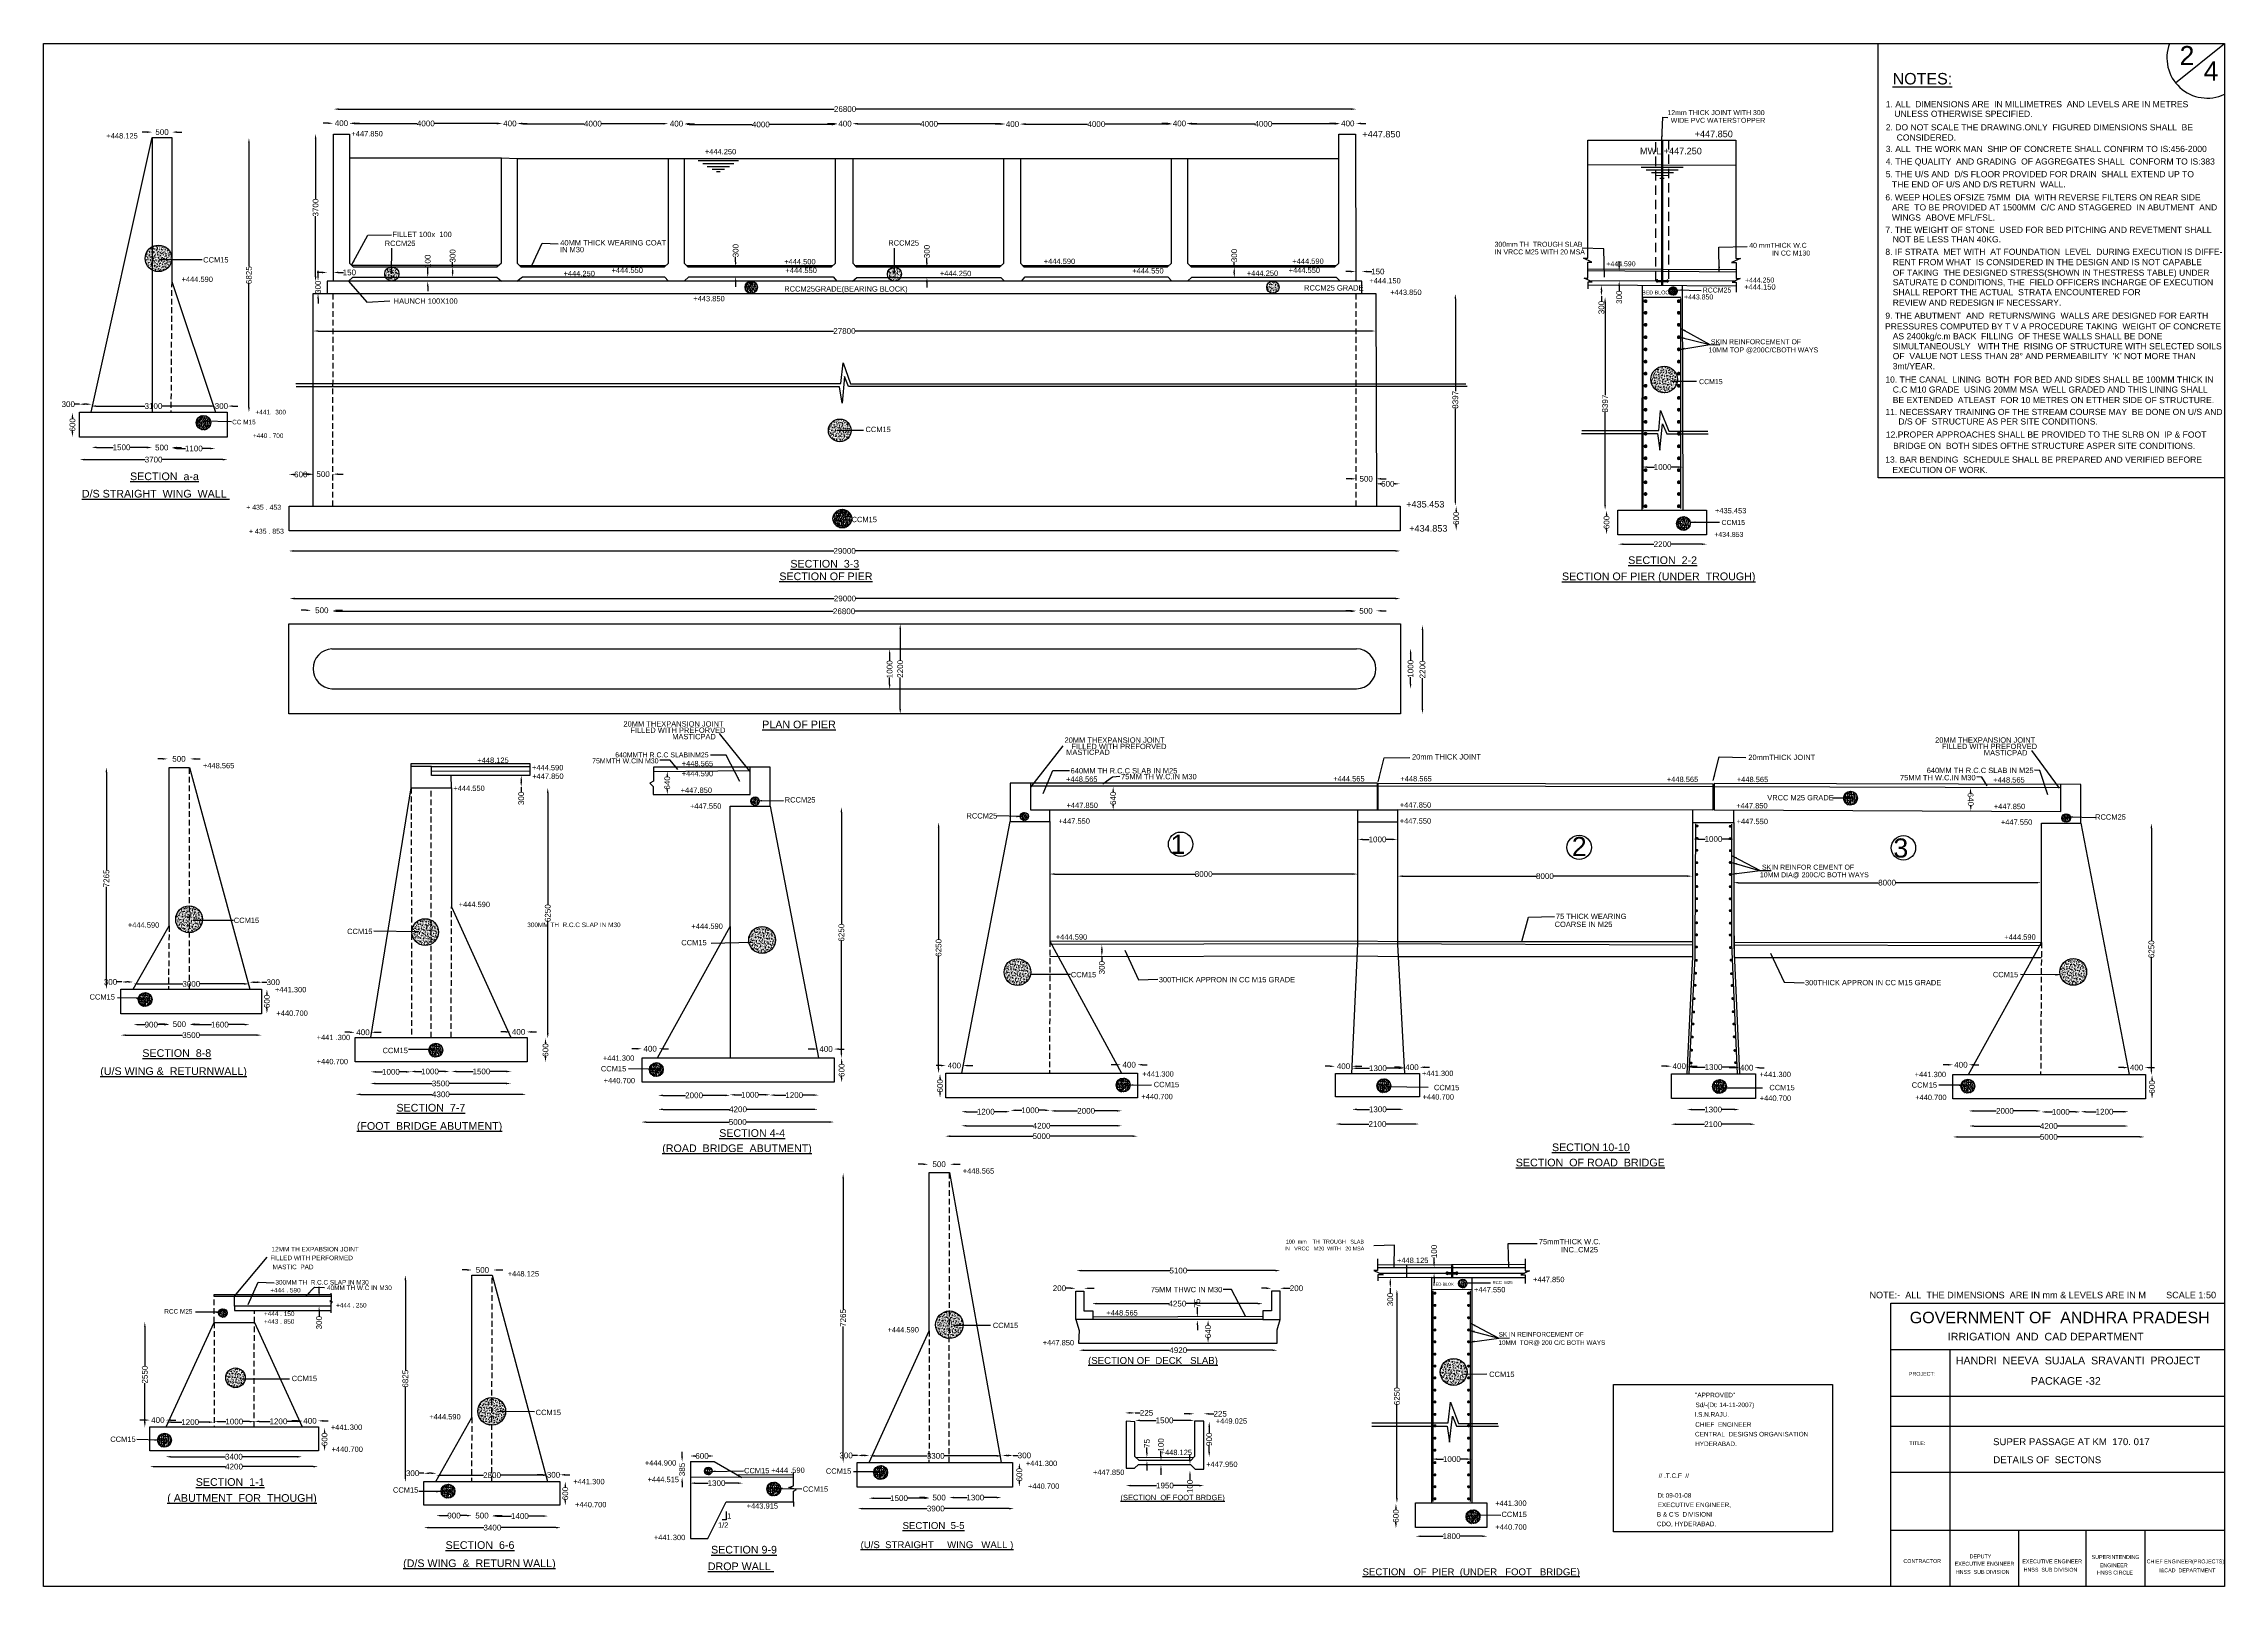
# Model space of a CAD drawing. Header units: millimetres. Extents: x 342 to 57374, y 1463 to 41796.
import ezdxf

# ---------------------------------------------------------------- set-up
doc = ezdxf.new("R2010")
doc.units = ezdxf.units.MM
doc.header["$MEASUREMENT"] = 0
doc.linetypes.add('DASHED', pattern=[0.75, 0.5, -0.25])
for name, color, linetype in [('DIM', 7, 'Continuous'), ('DWG', 7, 'Continuous'), ('TEXT', 7, 'Continuous'), ('TXT', 7, 'Continuous')]:
    doc.layers.add(name, color=color, linetype=linetype)
doc.styles.get("Standard").update_dxf_attribs({"font": 'arial.ttf'})
doc.dimstyles.new('Civil', dxfattribs={"dimtxt": 150, "dimasz": 130, "dimexe": 0.1, "dimexo": 0.0625, "dimgap": 0.09, "dimtad": 0, "dimdec": 0, "dimzin": 12, "dimdsep": 46, "dimtxsty": 'Standard', "dimcen": 0.1, "dimse1": 1, "dimse2": 1, "dimadec": 0, "dimazin": 2, "dimtfac": 1, "dimtdec": 0, "dimtofl": 0, "dimtmove": 0, "dimatfit": 3, "dimfxl": 1, "dimfrac": 1, "dimtolj": 1, "dimtzin": 0, "dimarcsym": 0})
pattern_1 = [(50, (0, 0), (71.72602, -6.275213), [7.5, -82.5]), (355, (0, 0), (-13.87513, 75.21921), [6, -66]), (100.45144, (5.98, -0.52), (57.850885, 68.944), [6.37402, -70.11421]), (46.1842, (0, 20), (106.72413, -16.55193), [11.25, -123.75]), (96.63564, (8.89, 18.62), (93.4662, 97.41186), [9.56103, -105.17138]), (351.18416, (0, 20), (93.4662, 97.41186), [9, -99]), (21, (10, 15), (59.690705, -40.26189), [7.5, -82.5]), (326, (10, 15), (24.33153, 72.515005), [6, -66]), (71.45144, (14.974, 11.645), (84.02224, 32.253115), [6.37402, -70.11421]), (37.5, (0, 0), (1.215986, 33.289385), [0, -65.2, 0, -67, 0, -66.25]), (7.5, (0, 0), (26.306954, 39.441171), [0, -38.2, 0, -63.7, 0, -25.25]), (327.5, (-22.3, 0), (53.382244, -2.255487), [0, -25, 0, -78, 0, -103.5]), (317.5, (-32.3, 0), (58.318617, 10.010498), [0, -32.5, 0, -51.8, 0, -73.5])]

# ---------------------------------------------------------------- blocks, each defined once
blk = doc.blocks.new('*D2')
at = {"layer": 'Defpoints', "color": 0, "ltscale": 300, "transparency": 16777216}
for p in [(1282, 30945), (5155, 30945), (5155, 30920)]:
    blk.add_point(p, dxfattribs=at)
at = {"layer": 'DIM', "color": 0, "lineweight": -2, "ltscale": 300, "transparency": 16777216}
for p, q in [((1412, 30920), (2994, 30920)), ((5025, 30920), (3442, 30920))]:
    blk.add_line(p, q, dxfattribs=at)
at = {"layer": 'DIM', "color": 0, "ltscale": 300, "transparency": 16777216}
for points in [[(1412, 30942), (1412, 30899), (1282, 30920)], [(5025, 30942), (5025, 30899), (5155, 30920)]]:
    blk.add_solid(points, dxfattribs=at)
at = {"layer": 'DIM', "color": 0, "ltscale": 300, "transparency": 16777216, "insert": (3218, 30920), "char_height": 150, "attachment_point": 5}
blk.add_mtext('\\A1;3700', dxfattribs=at)
blk = doc.blocks.new('*D3')
at = {"layer": 'Defpoints', "color": 0, "ltscale": 300, "transparency": 16777216}
for p in [(1596, 31198), (3162, 31241), (3162, 31198)]:
    blk.add_point(p, dxfattribs=at)
at = {"layer": 'DIM', "color": 0, "lineweight": -2, "ltscale": 300, "transparency": 16777216}
for p, q in [((1726, 31241), (2162, 31241)), ((3032, 31241), (2596, 31241))]:
    blk.add_line(p, q, dxfattribs=at)
at = {"layer": 'DIM', "color": 0, "ltscale": 300, "transparency": 16777216}
for points in [[(1726, 31263), (1726, 31219), (1596, 31241)], [(3032, 31263), (3032, 31219), (3162, 31241)]]:
    blk.add_solid(points, dxfattribs=at)
at = {"layer": 'DIM', "color": 0, "ltscale": 300, "transparency": 16777216, "insert": (2379, 31241), "char_height": 150, "attachment_point": 5}
blk.add_mtext('\\A1;1500', dxfattribs=at)
blk = doc.blocks.new('*D4')
at = {"layer": 'Defpoints', "color": 0, "ltscale": 300, "transparency": 16777216}
for p in [(3175, 31241), (3687, 31241), (3687, 31235)]:
    blk.add_point(p, dxfattribs=at)
at = {"layer": 'DIM', "color": 0, "lineweight": -2, "ltscale": 300, "transparency": 16777216}
for p, q in [((3045, 31235), (2915, 31235)), ((3817, 31235), (3947, 31235))]:
    blk.add_line(p, q, dxfattribs=at)
at = {"layer": 'DIM', "color": 0, "ltscale": 300, "transparency": 16777216}
for points in [[(3045, 31257), (3045, 31213), (3175, 31235)], [(3817, 31257), (3817, 31213), (3687, 31235)]]:
    blk.add_solid(points, dxfattribs=at)
at = {"layer": 'DIM', "color": 0, "ltscale": 300, "transparency": 16777216, "insert": (3431, 31235), "char_height": 150, "attachment_point": 5}
blk.add_mtext('\\A1;500', dxfattribs=at)
blk = doc.blocks.new('*D5')
at = {"layer": 'Defpoints', "color": 0, "ltscale": 300, "transparency": 16777216}
for p in [(3712, 31192), (4828, 31210), (4828, 31192)]:
    blk.add_point(p, dxfattribs=at)
at = {"layer": 'DIM', "color": 0, "lineweight": -2, "ltscale": 300, "transparency": 16777216}
for p, q in [((3842, 31210), (4053, 31210)), ((4698, 31210), (4487, 31210))]:
    blk.add_line(p, q, dxfattribs=at)
at = {"layer": 'DIM', "color": 0, "ltscale": 300, "transparency": 16777216}
for points in [[(3842, 31232), (3842, 31188), (3712, 31210)], [(4698, 31232), (4698, 31188), (4828, 31210)]]:
    blk.add_solid(points, dxfattribs=at)
at = {"layer": 'DIM', "color": 0, "ltscale": 300, "transparency": 16777216, "insert": (4270, 31210), "char_height": 150, "attachment_point": 5}
blk.add_mtext('\\A1;1100', dxfattribs=at)
blk = doc.blocks.new('*D6')
at = {"layer": 'Defpoints', "color": 0, "ltscale": 300, "transparency": 16777216}
for p in [(1096, 32147), (1127, 32147), (1127, 31512)]:
    blk.add_point(p, dxfattribs=at)
at = {"layer": 'DIM', "color": 0, "lineweight": -2, "ltscale": 300, "transparency": 16777216}
for p, q in [((1096, 32017), (1096, 31995)), ((1096, 31642), (1096, 31664))]:
    blk.add_line(p, q, dxfattribs=at)
at = {"layer": 'DIM', "color": 0, "ltscale": 300, "transparency": 16777216}
for points in [[(1074, 32017), (1118, 32017), (1096, 32147)], [(1074, 31642), (1118, 31642), (1096, 31512)]]:
    blk.add_solid(points, dxfattribs=at)
at = {"layer": 'DIM', "color": 0, "ltscale": 300, "transparency": 16777216, "insert": (1096, 31830), "char_height": 150, "attachment_point": 5, "rotation": 90}
blk.add_mtext('\\A1;600', dxfattribs=at)
blk = doc.blocks.new('*D7')
at = {"layer": 'Defpoints', "color": 0, "ltscale": 300, "transparency": 16777216}
for p in [(1282, 32369), (1282, 32307), (1596, 32307)]:
    blk.add_point(p, dxfattribs=at)
at = {"layer": 'DIM', "color": 0, "lineweight": -2, "ltscale": 300, "transparency": 16777216}
for p, q in [((1282, 32369), (1152, 32369)), ((1466, 32369), (1412, 32369))]:
    blk.add_line(p, q, dxfattribs=at)
at = {"layer": 'DIM', "color": 0, "ltscale": 300, "transparency": 16777216}
for points in [[(1412, 32391), (1412, 32347), (1282, 32369)], [(1466, 32391), (1466, 32347), (1596, 32369)]]:
    blk.add_solid(points, dxfattribs=at)
at = {"layer": 'DIM', "color": 0, "ltscale": 300, "transparency": 16777216, "insert": (986, 32369), "char_height": 150, "attachment_point": 5}
blk.add_mtext('\\A1;300', dxfattribs=at)
blk = doc.blocks.new('*D8')
at = {"layer": 'Defpoints', "color": 0, "ltscale": 300, "transparency": 16777216}
for p in [(1582, 32313), (4846, 32320), (4846, 32313)]:
    blk.add_point(p, dxfattribs=at)
at = {"layer": 'DIM', "color": 0, "lineweight": -2, "ltscale": 300, "transparency": 16777216}
for p, q in [((1712, 32320), (2990, 32320)), ((4716, 32320), (3438, 32320))]:
    blk.add_line(p, q, dxfattribs=at)
at = {"layer": 'DIM', "color": 0, "ltscale": 300, "transparency": 16777216}
for points in [[(1712, 32341), (1712, 32298), (1582, 32320)], [(4716, 32341), (4716, 32298), (4846, 32320)]]:
    blk.add_solid(points, dxfattribs=at)
at = {"layer": 'DIM', "color": 0, "ltscale": 300, "transparency": 16777216, "insert": (3214, 32320), "char_height": 150, "attachment_point": 5}
blk.add_mtext('\\A1;3100', dxfattribs=at)
blk = doc.blocks.new('*D9')
at = {"layer": 'Defpoints', "color": 0, "ltscale": 300, "transparency": 16777216}
for p in [(4821, 32338), (5160, 32338), (5160, 32320)]:
    blk.add_point(p, dxfattribs=at)
at = {"layer": 'DIM', "color": 0, "lineweight": -2, "ltscale": 300, "transparency": 16777216}
for p, q in [((4691, 32320), (4561, 32320)), ((5290, 32320), (5420, 32320))]:
    blk.add_line(p, q, dxfattribs=at)
at = {"layer": 'DIM', "color": 0, "ltscale": 300, "transparency": 16777216}
for points in [[(4691, 32341), (4691, 32298), (4821, 32320)], [(5290, 32341), (5290, 32298), (5160, 32320)]]:
    blk.add_solid(points, dxfattribs=at)
at = {"layer": 'DIM', "color": 0, "ltscale": 300, "transparency": 16777216, "insert": (4991, 32320), "char_height": 150, "attachment_point": 5}
blk.add_mtext('\\A1;300', dxfattribs=at)
blk = doc.blocks.new('*D10')
at = {"layer": 'Defpoints', "color": 0, "ltscale": 300, "transparency": 16777216}
for p in [(5711, 39328), (5796, 39328), (5796, 32156)]:
    blk.add_point(p, dxfattribs=at)
at = {"layer": 'DIM', "color": 0, "lineweight": -2, "ltscale": 300, "transparency": 16777216}
for p, q in [((5711, 39198), (5711, 35967)), ((5711, 32286), (5711, 35517))]:
    blk.add_line(p, q, dxfattribs=at)
at = {"layer": 'DIM', "color": 0, "ltscale": 300, "transparency": 16777216}
for points in [[(5690, 39198), (5733, 39198), (5711, 39328)], [(5690, 32286), (5733, 32286), (5711, 32156)]]:
    blk.add_solid(points, dxfattribs=at)
at = {"layer": 'DIM', "color": 0, "ltscale": 300, "transparency": 16777216, "insert": (5711, 35742), "char_height": 150, "attachment_point": 5, "rotation": 90}
blk.add_mtext('\\A1;6825', dxfattribs=at)
blk = doc.blocks.new('*D11')
at = {"layer": 'Defpoints', "color": 0, "ltscale": 300, "transparency": 16777216}
for p in [(3177, 39453), (3700, 39483), (3700, 39453)]:
    blk.add_point(p, dxfattribs=at)
at = {"layer": 'DIM', "color": 0, "lineweight": -2, "ltscale": 300, "transparency": 16777216}
for p, q in [((3047, 39483), (2917, 39483)), ((3830, 39483), (3960, 39483))]:
    blk.add_line(p, q, dxfattribs=at)
at = {"layer": 'DIM', "color": 0, "ltscale": 300, "transparency": 16777216}
for points in [[(3047, 39505), (3047, 39461), (3177, 39483)], [(3830, 39505), (3830, 39461), (3700, 39483)]]:
    blk.add_solid(points, dxfattribs=at)
at = {"layer": 'DIM', "color": 0, "ltscale": 300, "transparency": 16777216, "insert": (3438, 39483), "char_height": 150, "attachment_point": 5}
blk.add_mtext('\\A1;500', dxfattribs=at)
blk = doc.blocks.new('*D12')
at = {"layer": 'Defpoints', "color": 0, "ltscale": 300, "transparency": 16777216}
for p in [(6752, 30492), (7381, 30532), (7381, 30492)]:
    blk.add_point(p, dxfattribs=at)
at = {"layer": 'DIM', "color": 0, "lineweight": -2, "ltscale": 300, "transparency": 16777216}
for p, q in [((6882, 30532), (6901, 30532)), ((7251, 30532), (7233, 30532))]:
    blk.add_line(p, q, dxfattribs=at)
at = {"layer": 'DIM', "color": 0, "ltscale": 300, "transparency": 16777216}
for points in [[(6882, 30553), (6882, 30510), (6752, 30532)], [(7251, 30553), (7251, 30510), (7381, 30532)]]:
    blk.add_solid(points, dxfattribs=at)
at = {"layer": 'DIM', "color": 0, "ltscale": 300, "transparency": 16777216, "insert": (7067, 30532), "char_height": 150, "attachment_point": 5}
blk.add_mtext('\\A1;600', dxfattribs=at)
blk = doc.blocks.new('*D13')
at = {"layer": 'Defpoints', "color": 0, "ltscale": 300, "transparency": 16777216}
for p in [(7390, 30523), (7912, 30540), (7912, 30523)]:
    blk.add_point(p, dxfattribs=at)
at = {"layer": 'DIM', "color": 0, "lineweight": -2, "ltscale": 300, "transparency": 16777216}
for p, q in [((7260, 30540), (7130, 30540)), ((8042, 30540), (8172, 30540))]:
    blk.add_line(p, q, dxfattribs=at)
at = {"layer": 'DIM', "color": 0, "ltscale": 300, "transparency": 16777216}
for points in [[(7260, 30562), (7260, 30519), (7390, 30540)], [(8042, 30562), (8042, 30519), (7912, 30540)]]:
    blk.add_solid(points, dxfattribs=at)
at = {"layer": 'DIM', "color": 0, "ltscale": 300, "transparency": 16777216, "insert": (7651, 30540), "char_height": 150, "attachment_point": 5}
blk.add_mtext('\\A1;500', dxfattribs=at)
blk = doc.blocks.new('*D14')
at = {"layer": 'Defpoints', "color": 0, "ltscale": 300, "transparency": 16777216}
for p in [(6756, 28546), (35824, 28546), (35824, 28532)]:
    blk.add_point(p, dxfattribs=at)
at = {"layer": 'DIM', "color": 0, "lineweight": -2, "ltscale": 300, "transparency": 16777216}
for p, q in [((6886, 28532), (21007, 28532)), ((35694, 28532), (21573, 28532))]:
    blk.add_line(p, q, dxfattribs=at)
at = {"layer": 'DIM', "color": 0, "ltscale": 300, "transparency": 16777216}
for points in [[(6886, 28554), (6886, 28510), (6756, 28532)], [(35694, 28554), (35694, 28510), (35824, 28532)]]:
    blk.add_solid(points, dxfattribs=at)
at = {"layer": 'DIM', "color": 0, "ltscale": 300, "transparency": 16777216, "insert": (21290, 28532), "char_height": 150, "attachment_point": 5}
blk.add_mtext('\\A1;29000', dxfattribs=at)
blk = doc.blocks.new('*D15')
at = {"layer": 'Defpoints', "color": 0, "ltscale": 300, "transparency": 16777216}
for p in [(7394, 34290), (35177, 34290), (35177, 34282)]:
    blk.add_point(p, dxfattribs=at)
at = {"layer": 'DIM', "color": 0, "lineweight": -2, "ltscale": 300, "transparency": 16777216}
for p, q in [((7524, 34282), (21002, 34282)), ((35047, 34282), (21569, 34282))]:
    blk.add_line(p, q, dxfattribs=at)
at = {"layer": 'DIM', "color": 0, "ltscale": 300, "transparency": 16777216}
for points in [[(7524, 34304), (7524, 34261), (7394, 34282)], [(35047, 34304), (35047, 34261), (35177, 34282)]]:
    blk.add_solid(points, dxfattribs=at)
at = {"layer": 'DIM', "color": 0, "ltscale": 300, "transparency": 16777216, "insert": (21285, 34282), "char_height": 150, "attachment_point": 5}
blk.add_mtext('\\A1;27800', dxfattribs=at)
blk = doc.blocks.new('*D16')
at = {"layer": 'Defpoints', "color": 0, "ltscale": 300, "transparency": 16777216}
for p in [(7434, 35593), (7518, 35593), (7434, 35260)]:
    blk.add_point(p, dxfattribs=at)
at = {"layer": 'DIM', "color": 0, "lineweight": -2, "ltscale": 300, "transparency": 16777216}
for p, q in [((7518, 35723), (7518, 35853)), ((7518, 35130), (7518, 35000))]:
    blk.add_line(p, q, dxfattribs=at)
at = {"layer": 'DIM', "color": 0, "ltscale": 300, "transparency": 16777216}
for points in [[(7497, 35723), (7540, 35723), (7518, 35593)], [(7497, 35130), (7540, 35130), (7518, 35260)]]:
    blk.add_solid(points, dxfattribs=at)
at = {"layer": 'DIM', "color": 0, "ltscale": 300, "transparency": 16777216, "insert": (7518, 35426), "char_height": 150, "attachment_point": 5, "rotation": 90}
blk.add_mtext('\\A1;300', dxfattribs=at)
blk = doc.blocks.new('*D17')
at = {"layer": 'Defpoints', "color": 0, "ltscale": 300, "transparency": 16777216}
for p in [(7756, 35799), (7920, 35813), (7920, 35799)]:
    blk.add_point(p, dxfattribs=at)
at = {"layer": 'DIM', "color": 0, "lineweight": -2, "ltscale": 300, "transparency": 16777216}
for p, q in [((7626, 35813), (7496, 35813)), ((8050, 35813), (8180, 35813))]:
    blk.add_line(p, q, dxfattribs=at)
at = {"layer": 'DIM', "color": 0, "ltscale": 300, "transparency": 16777216}
for points in [[(7626, 35835), (7626, 35791), (7756, 35813)], [(8050, 35835), (8050, 35791), (7920, 35813)]]:
    blk.add_solid(points, dxfattribs=at)
at = {"layer": 'DIM', "color": 0, "ltscale": 300, "transparency": 16777216, "insert": (8338, 35813), "char_height": 150, "attachment_point": 5}
blk.add_mtext('\\A1;150', dxfattribs=at)
blk = doc.blocks.new('*D18')
at = {"layer": 'Defpoints', "color": 0, "ltscale": 300, "transparency": 16777216}
for p in [(7412, 39440), (7454, 39440), (7412, 35578)]:
    blk.add_point(p, dxfattribs=at)
at = {"layer": 'DIM', "color": 0, "lineweight": -2, "ltscale": 300, "transparency": 16777216}
for p, q in [((7454, 39310), (7454, 37733)), ((7454, 35708), (7454, 37285))]:
    blk.add_line(p, q, dxfattribs=at)
at = {"layer": 'DIM', "color": 0, "ltscale": 300, "transparency": 16777216}
for points in [[(7433, 39310), (7476, 39310), (7454, 39440)], [(7433, 35708), (7476, 35708), (7454, 35578)]]:
    blk.add_solid(points, dxfattribs=at)
at = {"layer": 'DIM', "color": 0, "ltscale": 300, "transparency": 16777216, "insert": (7454, 37509), "char_height": 150, "attachment_point": 5, "rotation": 90}
blk.add_mtext('\\A1;3700', dxfattribs=at)
blk = doc.blocks.new('*D19')
at = {"layer": 'Defpoints', "color": 0, "ltscale": 300, "transparency": 16777216}
for p in [(11001, 35952), (11039, 35952), (11001, 35691)]:
    blk.add_point(p, dxfattribs=at)
at = {"layer": 'DIM', "color": 0, "lineweight": -2, "ltscale": 300, "transparency": 16777216}
for p, q in [((11039, 35952), (11039, 36082)), ((11039, 35821), (11039, 35822))]:
    blk.add_line(p, q, dxfattribs=at)
at = {"layer": 'DIM', "color": 0, "ltscale": 300, "transparency": 16777216}
for points in [[(11017, 35822), (11061, 35822), (11039, 35952)], [(11017, 35821), (11061, 35821), (11039, 35691)]]:
    blk.add_solid(points, dxfattribs=at)
at = {"layer": 'DIM', "color": 0, "ltscale": 300, "transparency": 16777216, "insert": (11039, 36247), "char_height": 150, "attachment_point": 5, "rotation": 90}
blk.add_mtext('\\A1;300', dxfattribs=at)
blk = doc.blocks.new('*D20')
at = {"layer": 'Defpoints', "color": 0, "ltscale": 300, "transparency": 16777216}
for p in [(10387, 35686), (10398, 35686), (10398, 35582)]:
    blk.add_point(p, dxfattribs=at)
at = {"layer": 'DIM', "color": 0, "lineweight": -2, "ltscale": 300, "transparency": 16777216}
for p, q in [((10387, 35816), (10387, 35946)), ((10387, 35452), (10387, 35322))]:
    blk.add_line(p, q, dxfattribs=at)
at = {"layer": 'DIM', "color": 0, "ltscale": 300, "transparency": 16777216}
for points in [[(10365, 35816), (10409, 35816), (10387, 35686)], [(10365, 35452), (10409, 35452), (10387, 35582)]]:
    blk.add_solid(points, dxfattribs=at)
at = {"layer": 'DIM', "color": 0, "ltscale": 300, "transparency": 16777216, "insert": (10387, 36104), "char_height": 150, "attachment_point": 5, "rotation": 90}
blk.add_mtext('\\A1;100', dxfattribs=at)
blk = doc.blocks.new('*D21')
at = {"layer": 'Defpoints', "color": 0, "ltscale": 300, "transparency": 16777216}
for p in [(7915, 39682), (8344, 39714), (8344, 39682)]:
    blk.add_point(p, dxfattribs=at)
at = {"layer": 'DIM', "color": 0, "lineweight": -2, "ltscale": 300, "transparency": 16777216}
for p, q in [((7785, 39714), (7655, 39714)), ((8474, 39714), (8604, 39714))]:
    blk.add_line(p, q, dxfattribs=at)
at = {"layer": 'DIM', "color": 0, "ltscale": 300, "transparency": 16777216}
for points in [[(7785, 39736), (7785, 39692), (7915, 39714)], [(8474, 39736), (8474, 39692), (8344, 39714)]]:
    blk.add_solid(points, dxfattribs=at)
at = {"layer": 'DIM', "color": 0, "ltscale": 300, "transparency": 16777216, "insert": (8130, 39714), "char_height": 150, "attachment_point": 5}
blk.add_mtext('\\A1;400', dxfattribs=at)
blk = doc.blocks.new('*D22')
at = {"layer": 'Defpoints', "color": 0, "ltscale": 300, "transparency": 16777216}
for p in [(8354, 39714), (12322, 39714), (12322, 39708)]:
    blk.add_point(p, dxfattribs=at)
at = {"layer": 'DIM', "color": 0, "lineweight": -2, "ltscale": 300, "transparency": 16777216}
for p, q in [((8484, 39708), (10111, 39708)), ((12192, 39708), (10565, 39708))]:
    blk.add_line(p, q, dxfattribs=at)
at = {"layer": 'DIM', "color": 0, "ltscale": 300, "transparency": 16777216}
for points in [[(8484, 39730), (8484, 39686), (8354, 39708)], [(12192, 39730), (12192, 39686), (12322, 39708)]]:
    blk.add_solid(points, dxfattribs=at)
at = {"layer": 'DIM', "color": 0, "ltscale": 300, "transparency": 16777216, "insert": (10338, 39708), "char_height": 150, "attachment_point": 5}
blk.add_mtext('\\A1;4000', dxfattribs=at)
blk = doc.blocks.new('*D23')
at = {"layer": 'Defpoints', "color": 0, "ltscale": 300, "transparency": 16777216}
for p in [(12344, 39692), (12729, 39708), (12729, 39692)]:
    blk.add_point(p, dxfattribs=at)
at = {"layer": 'DIM', "color": 0, "lineweight": -2, "ltscale": 300, "transparency": 16777216}
for p, q in [((12214, 39708), (12084, 39708)), ((12859, 39708), (12989, 39708))]:
    blk.add_line(p, q, dxfattribs=at)
at = {"layer": 'DIM', "color": 0, "ltscale": 300, "transparency": 16777216}
for points in [[(12214, 39730), (12214, 39686), (12344, 39708)], [(12859, 39730), (12859, 39686), (12729, 39708)]]:
    blk.add_solid(points, dxfattribs=at)
at = {"layer": 'DIM', "color": 0, "ltscale": 300, "transparency": 16777216, "insert": (12536, 39708), "char_height": 150, "attachment_point": 5}
blk.add_mtext('\\A1;400', dxfattribs=at)
blk = doc.blocks.new('*D24')
at = {"layer": 'Defpoints', "color": 0, "ltscale": 300, "transparency": 16777216}
for p in [(12744, 39703), (16670, 39703), (16670, 39703)]:
    blk.add_point(p, dxfattribs=at)
at = {"layer": 'DIM', "color": 0, "lineweight": -2, "ltscale": 300, "transparency": 16777216}
for p, q in [((12874, 39703), (14480, 39703)), ((16540, 39703), (14934, 39703))]:
    blk.add_line(p, q, dxfattribs=at)
at = {"layer": 'DIM', "color": 0, "ltscale": 300, "transparency": 16777216}
for points in [[(12874, 39725), (12874, 39681), (12744, 39703)], [(16540, 39725), (16540, 39681), (16670, 39703)]]:
    blk.add_solid(points, dxfattribs=at)
at = {"layer": 'DIM', "color": 0, "ltscale": 300, "transparency": 16777216, "insert": (14707, 39703), "char_height": 150, "attachment_point": 5}
blk.add_mtext('\\A1;4000', dxfattribs=at)
blk = doc.blocks.new('*D25')
at = {"layer": 'Defpoints', "color": 0, "ltscale": 300, "transparency": 16777216}
for p in [(16682, 39698), (17105, 39703), (17105, 39698)]:
    blk.add_point(p, dxfattribs=at)
at = {"layer": 'DIM', "color": 0, "lineweight": -2, "ltscale": 300, "transparency": 16777216}
for p, q in [((16552, 39703), (16422, 39703)), ((17235, 39703), (17365, 39703))]:
    blk.add_line(p, q, dxfattribs=at)
at = {"layer": 'DIM', "color": 0, "ltscale": 300, "transparency": 16777216}
for points in [[(16552, 39725), (16552, 39681), (16682, 39703)], [(17235, 39725), (17235, 39681), (17105, 39703)]]:
    blk.add_solid(points, dxfattribs=at)
at = {"layer": 'DIM', "color": 0, "ltscale": 300, "transparency": 16777216, "insert": (16893, 39703), "char_height": 150, "attachment_point": 5}
blk.add_mtext('\\A1;400', dxfattribs=at)
blk = doc.blocks.new('*D26')
at = {"layer": 'Defpoints', "color": 0, "ltscale": 300, "transparency": 16777216}
for p in [(17115, 39714), (21085, 39714), (21085, 39681)]:
    blk.add_point(p, dxfattribs=at)
at = {"layer": 'DIM', "color": 0, "lineweight": -2, "ltscale": 300, "transparency": 16777216}
for p, q in [((17245, 39681), (18873, 39681)), ((20955, 39681), (19327, 39681))]:
    blk.add_line(p, q, dxfattribs=at)
at = {"layer": 'DIM', "color": 0, "ltscale": 300, "transparency": 16777216}
for points in [[(17245, 39703), (17245, 39659), (17115, 39681)], [(20955, 39703), (20955, 39659), (21085, 39681)]]:
    blk.add_solid(points, dxfattribs=at)
at = {"layer": 'DIM', "color": 0, "ltscale": 300, "transparency": 16777216, "insert": (19100, 39681), "char_height": 150, "attachment_point": 5}
blk.add_mtext('\\A1;4000', dxfattribs=at)
blk = doc.blocks.new('*D27')
at = {"layer": 'Defpoints', "color": 0, "ltscale": 300, "transparency": 16777216}
for p in [(21104, 39681), (21495, 39703), (21495, 39681)]:
    blk.add_point(p, dxfattribs=at)
at = {"layer": 'DIM', "color": 0, "lineweight": -2, "ltscale": 300, "transparency": 16777216}
for p, q in [((20974, 39703), (20844, 39703)), ((21625, 39703), (21755, 39703))]:
    blk.add_line(p, q, dxfattribs=at)
at = {"layer": 'DIM', "color": 0, "ltscale": 300, "transparency": 16777216}
for points in [[(20974, 39725), (20974, 39681), (21104, 39703)], [(21625, 39725), (21625, 39681), (21495, 39703)]]:
    blk.add_solid(points, dxfattribs=at)
at = {"layer": 'DIM', "color": 0, "ltscale": 300, "transparency": 16777216, "insert": (21300, 39703), "char_height": 150, "attachment_point": 5}
blk.add_mtext('\\A1;400', dxfattribs=at)
blk = doc.blocks.new('*D28')
at = {"layer": 'Defpoints', "color": 0, "ltscale": 300, "transparency": 16777216}
for p in [(21514, 39698), (25484, 39698), (25484, 39698)]:
    blk.add_point(p, dxfattribs=at)
at = {"layer": 'DIM', "color": 0, "lineweight": -2, "ltscale": 300, "transparency": 16777216}
for p, q in [((21644, 39698), (23272, 39698)), ((25354, 39698), (23726, 39698))]:
    blk.add_line(p, q, dxfattribs=at)
at = {"layer": 'DIM', "color": 0, "ltscale": 300, "transparency": 16777216}
for points in [[(21644, 39719), (21644, 39676), (21514, 39698)], [(25354, 39719), (25354, 39676), (25484, 39698)]]:
    blk.add_solid(points, dxfattribs=at)
at = {"layer": 'DIM', "color": 0, "ltscale": 300, "transparency": 16777216, "insert": (23499, 39698), "char_height": 150, "attachment_point": 5}
blk.add_mtext('\\A1;4000', dxfattribs=at)
blk = doc.blocks.new('*D29')
at = {"layer": 'Defpoints', "color": 0, "ltscale": 300, "transparency": 16777216}
for p in [(25488, 39720), (25873, 39720), (25873, 39692)]:
    blk.add_point(p, dxfattribs=at)
at = {"layer": 'DIM', "color": 0, "lineweight": -2, "ltscale": 300, "transparency": 16777216}
for p, q in [((25358, 39692), (25228, 39692)), ((26003, 39692), (26133, 39692))]:
    blk.add_line(p, q, dxfattribs=at)
at = {"layer": 'DIM', "color": 0, "ltscale": 300, "transparency": 16777216}
for points in [[(25358, 39714), (25358, 39670), (25488, 39692)], [(26003, 39714), (26003, 39670), (25873, 39692)]]:
    blk.add_solid(points, dxfattribs=at)
at = {"layer": 'DIM', "color": 0, "ltscale": 300, "transparency": 16777216, "insert": (25680, 39692), "char_height": 150, "attachment_point": 5}
blk.add_mtext('\\A1;400', dxfattribs=at)
blk = doc.blocks.new('*D30')
at = {"layer": 'Defpoints', "color": 0, "ltscale": 300, "transparency": 16777216}
for p in [(25900, 39692), (29846, 39692), (29846, 39692)]:
    blk.add_point(p, dxfattribs=at)
at = {"layer": 'DIM', "color": 0, "lineweight": -2, "ltscale": 300, "transparency": 16777216}
for p, q in [((26030, 39692), (27646, 39692)), ((29716, 39692), (28100, 39692))]:
    blk.add_line(p, q, dxfattribs=at)
at = {"layer": 'DIM', "color": 0, "ltscale": 300, "transparency": 16777216}
for points in [[(26030, 39714), (26030, 39671), (25900, 39692)], [(29716, 39714), (29716, 39671), (29846, 39692)]]:
    blk.add_solid(points, dxfattribs=at)
at = {"layer": 'DIM', "color": 0, "ltscale": 300, "transparency": 16777216, "insert": (27873, 39692), "char_height": 150, "attachment_point": 5}
blk.add_mtext('\\A1;4000', dxfattribs=at)
blk = doc.blocks.new('*D31')
at = {"layer": 'Defpoints', "color": 0, "ltscale": 300, "transparency": 16777216}
for p in [(29850, 39692), (30242, 39708), (30242, 39692)]:
    blk.add_point(p, dxfattribs=at)
at = {"layer": 'DIM', "color": 0, "lineweight": -2, "ltscale": 300, "transparency": 16777216}
for p, q in [((29720, 39708), (29590, 39708)), ((30372, 39708), (30502, 39708))]:
    blk.add_line(p, q, dxfattribs=at)
at = {"layer": 'DIM', "color": 0, "ltscale": 300, "transparency": 16777216}
for points in [[(29720, 39730), (29720, 39687), (29850, 39708)], [(30372, 39730), (30372, 39687), (30242, 39708)]]:
    blk.add_solid(points, dxfattribs=at)
at = {"layer": 'DIM', "color": 0, "ltscale": 300, "transparency": 16777216, "insert": (30046, 39708), "char_height": 150, "attachment_point": 5}
blk.add_mtext('\\A1;400', dxfattribs=at)
blk = doc.blocks.new('*D32')
at = {"layer": 'Defpoints', "color": 0, "ltscale": 300, "transparency": 16777216}
for p in [(30251, 39704), (34232, 39704), (34232, 39698)]:
    blk.add_point(p, dxfattribs=at)
at = {"layer": 'DIM', "color": 0, "lineweight": -2, "ltscale": 300, "transparency": 16777216}
for p, q in [((30381, 39698), (32015, 39698)), ((34102, 39698), (32469, 39698))]:
    blk.add_line(p, q, dxfattribs=at)
at = {"layer": 'DIM', "color": 0, "ltscale": 300, "transparency": 16777216}
for points in [[(30381, 39720), (30381, 39676), (30251, 39698)], [(34102, 39720), (34102, 39676), (34232, 39698)]]:
    blk.add_solid(points, dxfattribs=at)
at = {"layer": 'DIM', "color": 0, "ltscale": 300, "transparency": 16777216, "insert": (32242, 39698), "char_height": 150, "attachment_point": 5}
blk.add_mtext('\\A1;4000', dxfattribs=at)
blk = doc.blocks.new('*D33')
at = {"layer": 'Defpoints', "color": 0, "ltscale": 300, "transparency": 16777216}
for p in [(34235, 39693), (34664, 39709), (34664, 39693)]:
    blk.add_point(p, dxfattribs=at)
at = {"layer": 'DIM', "color": 0, "lineweight": -2, "ltscale": 300, "transparency": 16777216}
for p, q in [((34105, 39709), (33975, 39709)), ((34794, 39709), (34924, 39709))]:
    blk.add_line(p, q, dxfattribs=at)
at = {"layer": 'DIM', "color": 0, "ltscale": 300, "transparency": 16777216}
for points in [[(34105, 39731), (34105, 39687), (34235, 39709)], [(34794, 39731), (34794, 39687), (34664, 39709)]]:
    blk.add_solid(points, dxfattribs=at)
at = {"layer": 'DIM', "color": 0, "ltscale": 300, "transparency": 16777216, "insert": (34450, 39709), "char_height": 150, "attachment_point": 5}
blk.add_mtext('\\A1;400', dxfattribs=at)
blk = doc.blocks.new('*D34')
at = {"layer": 'Defpoints', "color": 0, "ltscale": 300, "transparency": 16777216}
for p in [(7930, 40105), (7930, 40084), (34675, 40105)]:
    blk.add_point(p, dxfattribs=at)
at = {"layer": 'DIM', "color": 0, "lineweight": -2, "ltscale": 300, "transparency": 16777216}
for p, q in [((8060, 40084), (21019, 40084)), ((34545, 40084), (21586, 40084))]:
    blk.add_line(p, q, dxfattribs=at)
at = {"layer": 'DIM', "color": 0, "ltscale": 300, "transparency": 16777216}
for points in [[(8060, 40105), (8060, 40062), (7930, 40084)], [(34545, 40105), (34545, 40062), (34675, 40084)]]:
    blk.add_solid(points, dxfattribs=at)
at = {"layer": 'DIM', "color": 0, "ltscale": 300, "transparency": 16777216, "insert": (21302, 40084), "char_height": 150, "attachment_point": 5}
blk.add_mtext('\\A1;26800', dxfattribs=at)
blk = doc.blocks.new('*D35')
at = {"layer": 'Defpoints', "color": 0, "ltscale": 300, "transparency": 16777216}
for p in [(18410, 35958), (18440, 35958), (18410, 35700)]:
    blk.add_point(p, dxfattribs=at)
at = {"layer": 'DIM', "color": 0, "lineweight": -2, "ltscale": 300, "transparency": 16777216}
for p, q in [((18440, 36088), (18440, 36218)), ((18440, 35570), (18440, 35440))]:
    blk.add_line(p, q, dxfattribs=at)
at = {"layer": 'DIM', "color": 0, "ltscale": 300, "transparency": 16777216}
for points in [[(18419, 36088), (18462, 36088), (18440, 35958)], [(18419, 35570), (18462, 35570), (18440, 35700)]]:
    blk.add_solid(points, dxfattribs=at)
at = {"layer": 'DIM', "color": 0, "ltscale": 300, "transparency": 16777216, "insert": (18440, 36383), "char_height": 150, "attachment_point": 5, "rotation": 90}
blk.add_mtext('\\A1;300', dxfattribs=at)
blk = doc.blocks.new('*D36')
at = {"layer": 'Defpoints', "color": 0, "ltscale": 300, "transparency": 16777216}
for p in [(23368, 35936), (23442, 35936), (23368, 35684)]:
    blk.add_point(p, dxfattribs=at)
at = {"layer": 'DIM', "color": 0, "lineweight": -2, "ltscale": 300, "transparency": 16777216}
for p, q in [((23442, 36066), (23442, 36196)), ((23442, 35554), (23442, 35424))]:
    blk.add_line(p, q, dxfattribs=at)
at = {"layer": 'DIM', "color": 0, "ltscale": 300, "transparency": 16777216}
for points in [[(23420, 36066), (23463, 36066), (23442, 35936)], [(23420, 35554), (23463, 35554), (23442, 35684)]]:
    blk.add_solid(points, dxfattribs=at)
at = {"layer": 'DIM', "color": 0, "ltscale": 300, "transparency": 16777216, "insert": (23442, 36361), "char_height": 150, "attachment_point": 5, "rotation": 90}
blk.add_mtext('\\A1;300', dxfattribs=at)
blk = doc.blocks.new('*D37')
at = {"layer": 'Defpoints', "color": 0, "ltscale": 300, "transparency": 16777216}
for p in [(31480, 35960), (31578, 35960), (31578, 35676)]:
    blk.add_point(p, dxfattribs=at)
at = {"layer": 'DIM', "color": 0, "lineweight": -2, "ltscale": 300, "transparency": 16777216}
for p, q in [((31480, 35960), (31480, 36090)), ((31480, 35806), (31480, 35830))]:
    blk.add_line(p, q, dxfattribs=at)
at = {"layer": 'DIM', "color": 0, "ltscale": 300, "transparency": 16777216}
for points in [[(31459, 35830), (31502, 35830), (31480, 35960)], [(31459, 35806), (31502, 35806), (31480, 35676)]]:
    blk.add_solid(points, dxfattribs=at)
at = {"layer": 'DIM', "color": 0, "ltscale": 300, "transparency": 16777216, "insert": (31480, 36255), "char_height": 150, "attachment_point": 5, "rotation": 90}
blk.add_mtext('\\A1;300', dxfattribs=at)
blk = doc.blocks.new('*D38')
at = {"layer": 'Defpoints', "color": 0, "ltscale": 300, "transparency": 16777216}
for p in [(34655, 35788), (34817, 35837), (34817, 35788)]:
    blk.add_point(p, dxfattribs=at)
at = {"layer": 'DIM', "color": 0, "lineweight": -2, "ltscale": 300, "transparency": 16777216}
for p, q in [((34525, 35837), (34395, 35837)), ((34947, 35837), (35077, 35837))]:
    blk.add_line(p, q, dxfattribs=at)
at = {"layer": 'DIM', "color": 0, "ltscale": 300, "transparency": 16777216}
for points in [[(34525, 35859), (34525, 35815), (34655, 35837)], [(34947, 35859), (34947, 35815), (34817, 35837)]]:
    blk.add_solid(points, dxfattribs=at)
at = {"layer": 'DIM', "color": 0, "ltscale": 300, "transparency": 16777216, "insert": (35235, 35837), "char_height": 150, "attachment_point": 5}
blk.add_mtext('\\A1;150', dxfattribs=at)
blk = doc.blocks.new('*D39')
at = {"layer": 'Defpoints', "color": 0, "ltscale": 300, "transparency": 16777216}
for p in [(37250, 29706), (37284, 29706), (37250, 29066)]:
    blk.add_point(p, dxfattribs=at)
at = {"layer": 'DIM', "color": 0, "lineweight": -2, "ltscale": 300, "transparency": 16777216}
for p, q in [((37284, 29576), (37284, 29552)), ((37284, 29196), (37284, 29220))]:
    blk.add_line(p, q, dxfattribs=at)
at = {"layer": 'DIM', "color": 0, "ltscale": 300, "transparency": 16777216}
for points in [[(37263, 29576), (37306, 29576), (37284, 29706)], [(37263, 29196), (37306, 29196), (37284, 29066)]]:
    blk.add_solid(points, dxfattribs=at)
at = {"layer": 'DIM', "color": 0, "ltscale": 300, "transparency": 16777216, "insert": (37284, 29386), "char_height": 150, "attachment_point": 5, "rotation": 90}
blk.add_mtext('\\A1;600', dxfattribs=at)
blk = doc.blocks.new('*D40')
at = {"layer": 'Defpoints', "color": 0, "ltscale": 300, "transparency": 16777216}
for p in [(37262, 35256), (37268, 35256), (37268, 29711)]:
    blk.add_point(p, dxfattribs=at)
at = {"layer": 'DIM', "color": 0, "lineweight": -2, "ltscale": 300, "transparency": 16777216}
for p, q in [((37262, 35126), (37262, 32707)), ((37262, 29841), (37262, 32259))]:
    blk.add_line(p, q, dxfattribs=at)
at = {"layer": 'DIM', "color": 0, "ltscale": 300, "transparency": 16777216}
for points in [[(37240, 35126), (37284, 35126), (37262, 35256)], [(37240, 29841), (37284, 29841), (37262, 29711)]]:
    blk.add_solid(points, dxfattribs=at)
at = {"layer": 'DIM', "color": 0, "ltscale": 300, "transparency": 16777216, "insert": (37262, 32483), "char_height": 150, "attachment_point": 5, "rotation": 90}
blk.add_mtext('\\A1;8397', dxfattribs=at)
blk = doc.blocks.new('*D41')
at = {"layer": 'Defpoints', "color": 0, "ltscale": 300, "transparency": 16777216}
for p in [(34670, 30380), (35191, 30418), (35191, 30380)]:
    blk.add_point(p, dxfattribs=at)
at = {"layer": 'DIM', "color": 0, "lineweight": -2, "ltscale": 300, "transparency": 16777216}
for p, q in [((34540, 30418), (34410, 30418)), ((35321, 30418), (35451, 30418))]:
    blk.add_line(p, q, dxfattribs=at)
at = {"layer": 'DIM', "color": 0, "ltscale": 300, "transparency": 16777216}
for points in [[(34540, 30440), (34540, 30397), (34670, 30418)], [(35321, 30440), (35321, 30397), (35191, 30418)]]:
    blk.add_solid(points, dxfattribs=at)
at = {"layer": 'DIM', "color": 0, "ltscale": 300, "transparency": 16777216, "insert": (34930, 30418), "char_height": 150, "attachment_point": 5}
blk.add_mtext('\\A1;500', dxfattribs=at)
blk = doc.blocks.new('*D42')
at = {"layer": 'Defpoints', "color": 0, "ltscale": 300, "transparency": 16777216}
for p in [(35186, 30364), (35806, 30364), (35806, 30287)]:
    blk.add_point(p, dxfattribs=at)
at = {"layer": 'DIM', "color": 0, "lineweight": -2, "ltscale": 300, "transparency": 16777216}
for p, q in [((35316, 30287), (35330, 30287)), ((35676, 30287), (35661, 30287))]:
    blk.add_line(p, q, dxfattribs=at)
at = {"layer": 'DIM', "color": 0, "ltscale": 300, "transparency": 16777216}
for points in [[(35316, 30309), (35316, 30265), (35186, 30287)], [(35676, 30309), (35676, 30265), (35806, 30287)]]:
    blk.add_solid(points, dxfattribs=at)
at = {"layer": 'DIM', "color": 0, "ltscale": 300, "transparency": 16777216, "insert": (35496, 30287), "char_height": 150, "attachment_point": 5}
blk.add_mtext('\\A1;600', dxfattribs=at)
blk = doc.blocks.new('*D43')
at = {"layer": 'Defpoints', "color": 0, "ltscale": 300, "transparency": 16777216}
for p in [(41522, 28714), (43840, 28714), (43840, 28710)]:
    blk.add_point(p, dxfattribs=at)
at = {"layer": 'DIM', "color": 0, "lineweight": -2, "ltscale": 300, "transparency": 16777216}
for p, q in [((41652, 28710), (42456, 28710)), ((43710, 28710), (42906, 28710))]:
    blk.add_line(p, q, dxfattribs=at)
at = {"layer": 'DIM', "color": 0, "ltscale": 300, "transparency": 16777216}
for points in [[(41652, 28731), (41652, 28688), (41522, 28710)], [(43710, 28731), (43710, 28688), (43840, 28710)]]:
    blk.add_solid(points, dxfattribs=at)
at = {"layer": 'DIM', "color": 0, "ltscale": 300, "transparency": 16777216, "insert": (42681, 28710), "char_height": 150, "attachment_point": 5}
blk.add_mtext('\\A1;2200', dxfattribs=at)
blk = doc.blocks.new('*D44')
at = {"layer": 'Defpoints', "color": 0, "ltscale": 300, "transparency": 16777216}
for p in [(41178, 29592), (41217, 29592), (41178, 28962)]:
    blk.add_point(p, dxfattribs=at)
at = {"layer": 'DIM', "color": 0, "lineweight": -2, "ltscale": 300, "transparency": 16777216}
for p, q in [((41217, 29462), (41217, 29443)), ((41217, 29092), (41217, 29112))]:
    blk.add_line(p, q, dxfattribs=at)
at = {"layer": 'DIM', "color": 0, "ltscale": 300, "transparency": 16777216}
for points in [[(41195, 29462), (41239, 29462), (41217, 29592)], [(41195, 29092), (41239, 29092), (41217, 28962)]]:
    blk.add_solid(points, dxfattribs=at)
at = {"layer": 'DIM', "color": 0, "ltscale": 300, "transparency": 16777216, "insert": (41217, 29278), "char_height": 150, "attachment_point": 5, "rotation": 90}
blk.add_mtext('\\A1;600', dxfattribs=at)
blk = doc.blocks.new('*D45')
at = {"layer": 'Defpoints', "color": 0, "ltscale": 300, "transparency": 16777216}
for p in [(41178, 35164), (41222, 35164), (41222, 29604)]:
    blk.add_point(p, dxfattribs=at)
at = {"layer": 'DIM', "color": 0, "lineweight": -2, "ltscale": 300, "transparency": 16777216}
for p, q in [((41178, 35034), (41178, 32608)), ((41178, 29734), (41178, 32160))]:
    blk.add_line(p, q, dxfattribs=at)
at = {"layer": 'DIM', "color": 0, "ltscale": 300, "transparency": 16777216}
for points in [[(41156, 35034), (41200, 35034), (41178, 35164)], [(41156, 29734), (41200, 29734), (41178, 29604)]]:
    blk.add_solid(points, dxfattribs=at)
at = {"layer": 'DIM', "color": 0, "ltscale": 300, "transparency": 16777216, "insert": (41178, 32384), "char_height": 150, "attachment_point": 5, "rotation": 90}
blk.add_mtext('\\A1;8397', dxfattribs=at)
blk = doc.blocks.new('*D46')
at = {"layer": 'Defpoints', "color": 0, "ltscale": 300, "transparency": 16777216}
for p in [(41185, 35482), (41082, 35191), (41185, 35191)]:
    blk.add_point(p, dxfattribs=at)
at = {"layer": 'DIM', "color": 0, "lineweight": -2, "ltscale": 300, "transparency": 16777216}
for p, q in [((41082, 35352), (41082, 35321)), ((41082, 35191), (41082, 35061))]:
    blk.add_line(p, q, dxfattribs=at)
at = {"layer": 'DIM', "color": 0, "ltscale": 300, "transparency": 16777216}
for points in [[(41061, 35352), (41104, 35352), (41082, 35482)], [(41061, 35321), (41104, 35321), (41082, 35191)]]:
    blk.add_solid(points, dxfattribs=at)
at = {"layer": 'DIM', "color": 0, "ltscale": 300, "transparency": 16777216, "insert": (41082, 34896), "char_height": 150, "attachment_point": 5, "rotation": 90}
blk.add_mtext('\\A1;300', dxfattribs=at)
blk = doc.blocks.new('*D47')
at = {"layer": 'Defpoints', "color": 0, "ltscale": 300, "transparency": 16777216}
for p in [(41498, 35849), (41498, 35590), (41547, 35590)]:
    blk.add_point(p, dxfattribs=at)
at = {"layer": 'DIM', "color": 0, "lineweight": -2, "ltscale": 300, "transparency": 16777216}
for p, q in [((41547, 35979), (41547, 36109)), ((41547, 35460), (41547, 35330))]:
    blk.add_line(p, q, dxfattribs=at)
at = {"layer": 'DIM', "color": 0, "ltscale": 300, "transparency": 16777216}
for points in [[(41525, 35979), (41569, 35979), (41547, 35849)], [(41525, 35460), (41569, 35460), (41547, 35590)]]:
    blk.add_solid(points, dxfattribs=at)
at = {"layer": 'DIM', "color": 0, "ltscale": 300, "transparency": 16777216, "insert": (41547, 35165), "char_height": 150, "attachment_point": 5, "rotation": 90}
blk.add_mtext('\\A1;300', dxfattribs=at)
blk = doc.blocks.new('*D48')
at = {"layer": 'Defpoints', "color": 0, "ltscale": 300, "transparency": 16777216}
for p in [(42152, 30726), (43214, 30726), (43214, 30726)]:
    blk.add_point(p, dxfattribs=at)
at = {"layer": 'DIM', "color": 0, "lineweight": -2, "ltscale": 300, "transparency": 16777216}
for p, q in [((42282, 30726), (42466, 30726)), ((43084, 30726), (42900, 30726))]:
    blk.add_line(p, q, dxfattribs=at)
at = {"layer": 'DIM', "color": 0, "ltscale": 300, "transparency": 16777216}
for points in [[(42282, 30748), (42282, 30704), (42152, 30726)], [(43084, 30748), (43084, 30704), (43214, 30726)]]:
    blk.add_solid(points, dxfattribs=at)
at = {"layer": 'DIM', "color": 0, "ltscale": 300, "transparency": 16777216, "insert": (42683, 30726), "char_height": 150, "attachment_point": 5}
blk.add_mtext('\\A1;1000', dxfattribs=at)
blk = doc.blocks.new('*D49')
at = {"layer": 'Defpoints', "color": 0, "ltscale": 300, "transparency": 16777216}
for p in [(7338, 26972), (7897, 26980), (7897, 26972)]:
    blk.add_point(p, dxfattribs=at)
at = {"layer": 'DIM', "color": 0, "lineweight": -2, "ltscale": 300, "transparency": 16777216}
for p, q in [((7208, 26980), (7078, 26980)), ((8027, 26980), (8157, 26980))]:
    blk.add_line(p, q, dxfattribs=at)
at = {"layer": 'DIM', "color": 0, "ltscale": 300, "transparency": 16777216}
for points in [[(7208, 27002), (7208, 26958), (7338, 26980)], [(8027, 27002), (8027, 26958), (7897, 26980)]]:
    blk.add_solid(points, dxfattribs=at)
at = {"layer": 'DIM', "color": 0, "ltscale": 300, "transparency": 16777216, "insert": (7618, 26980), "char_height": 150, "attachment_point": 5}
blk.add_mtext('\\A1;500', dxfattribs=at)
blk = doc.blocks.new('*D50')
at = {"layer": 'Defpoints', "color": 0, "ltscale": 300, "transparency": 16777216}
for p in [(7897, 26956), (34654, 26956), (34654, 26954)]:
    blk.add_point(p, dxfattribs=at)
at = {"layer": 'DIM', "color": 0, "lineweight": -2, "ltscale": 300, "transparency": 16777216}
for p, q in [((8027, 26954), (20992, 26954)), ((34524, 26954), (21559, 26954))]:
    blk.add_line(p, q, dxfattribs=at)
at = {"layer": 'DIM', "color": 0, "ltscale": 300, "transparency": 16777216}
for points in [[(8027, 26975), (8027, 26932), (7897, 26954)], [(34524, 26975), (34524, 26932), (34654, 26954)]]:
    blk.add_solid(points, dxfattribs=at)
at = {"layer": 'DIM', "color": 0, "ltscale": 300, "transparency": 16777216, "insert": (21276, 26954), "char_height": 150, "attachment_point": 5}
blk.add_mtext('\\A1;26800', dxfattribs=at)
blk = doc.blocks.new('*D51')
at = {"layer": 'Defpoints', "color": 0, "ltscale": 300, "transparency": 16777216}
for p in [(34656, 26963), (35194, 26967), (35194, 26963)]:
    blk.add_point(p, dxfattribs=at)
at = {"layer": 'DIM', "color": 0, "lineweight": -2, "ltscale": 300, "transparency": 16777216}
for p, q in [((34526, 26967), (34396, 26967)), ((35324, 26967), (35454, 26967))]:
    blk.add_line(p, q, dxfattribs=at)
at = {"layer": 'DIM', "color": 0, "ltscale": 300, "transparency": 16777216}
for points in [[(34526, 26989), (34526, 26945), (34656, 26967)], [(35324, 26989), (35324, 26945), (35194, 26967)]]:
    blk.add_solid(points, dxfattribs=at)
at = {"layer": 'DIM', "color": 0, "ltscale": 300, "transparency": 16777216, "insert": (34924, 26967), "char_height": 150, "attachment_point": 5}
blk.add_mtext('\\A1;500', dxfattribs=at)
blk = doc.blocks.new('*D52')
at = {"layer": 'Defpoints', "color": 0, "ltscale": 300, "transparency": 16777216}
for p in [(6774, 27295), (6774, 27288), (35822, 27295)]:
    blk.add_point(p, dxfattribs=at)
at = {"layer": 'DIM', "color": 0, "lineweight": -2, "ltscale": 300, "transparency": 16777216}
for p, q in [((6904, 27288), (21015, 27288)), ((35692, 27288), (21581, 27288))]:
    blk.add_line(p, q, dxfattribs=at)
at = {"layer": 'DIM', "color": 0, "ltscale": 300, "transparency": 16777216}
for points in [[(6904, 27310), (6904, 27266), (6774, 27288)], [(35692, 27310), (35692, 27266), (35822, 27288)]]:
    blk.add_solid(points, dxfattribs=at)
at = {"layer": 'DIM', "color": 0, "ltscale": 300, "transparency": 16777216, "insert": (21298, 27288), "char_height": 150, "attachment_point": 5}
blk.add_mtext('\\A1;29000', dxfattribs=at)
blk = doc.blocks.new('*D53')
at = {"layer": 'Defpoints', "color": 0, "ltscale": 300, "transparency": 16777216}
for p in [(22467, 25962), (22514, 25962), (22514, 24914)]:
    blk.add_point(p, dxfattribs=at)
at = {"layer": 'DIM', "color": 0, "lineweight": -2, "ltscale": 300, "transparency": 16777216}
for p, q in [((22467, 25832), (22467, 25655)), ((22467, 25044), (22467, 25221))]:
    blk.add_line(p, q, dxfattribs=at)
at = {"layer": 'DIM', "color": 0, "ltscale": 300, "transparency": 16777216}
for points in [[(22446, 25832), (22489, 25832), (22467, 25962)], [(22446, 25044), (22489, 25044), (22467, 24914)]]:
    blk.add_solid(points, dxfattribs=at)
at = {"layer": 'DIM', "color": 0, "ltscale": 300, "transparency": 16777216, "insert": (22467, 25438), "char_height": 150, "attachment_point": 5, "rotation": 90}
blk.add_mtext('\\A1;1000', dxfattribs=at)
blk = doc.blocks.new('*D54')
at = {"layer": 'Defpoints', "color": 0, "ltscale": 300, "transparency": 16777216}
for p in [(22744, 26625), (22750, 26625), (22750, 24274)]:
    blk.add_point(p, dxfattribs=at)
at = {"layer": 'DIM', "color": 0, "lineweight": -2, "ltscale": 300, "transparency": 16777216}
for p, q in [((22744, 26495), (22744, 25675)), ((22744, 24404), (22744, 25225))]:
    blk.add_line(p, q, dxfattribs=at)
at = {"layer": 'DIM', "color": 0, "ltscale": 300, "transparency": 16777216}
for points in [[(22722, 26495), (22766, 26495), (22744, 26625)], [(22722, 24404), (22766, 24404), (22744, 24274)]]:
    blk.add_solid(points, dxfattribs=at)
at = {"layer": 'DIM', "color": 0, "ltscale": 300, "transparency": 16777216, "insert": (22744, 25450), "char_height": 150, "attachment_point": 5, "rotation": 90}
blk.add_mtext('\\A1;2200', dxfattribs=at)
blk = doc.blocks.new('*D55')
at = {"layer": 'Defpoints', "color": 0, "ltscale": 300, "transparency": 16777216}
for p in [(36091, 25979), (36135, 25979), (36135, 24925)]:
    blk.add_point(p, dxfattribs=at)
at = {"layer": 'DIM', "color": 0, "lineweight": -2, "ltscale": 300, "transparency": 16777216}
for p, q in [((36091, 25849), (36091, 25669)), ((36091, 25055), (36091, 25235))]:
    blk.add_line(p, q, dxfattribs=at)
at = {"layer": 'DIM', "color": 0, "ltscale": 300, "transparency": 16777216}
for points in [[(36070, 25849), (36113, 25849), (36091, 25979)], [(36070, 25055), (36113, 25055), (36091, 24925)]]:
    blk.add_solid(points, dxfattribs=at)
at = {"layer": 'DIM', "color": 0, "ltscale": 300, "transparency": 16777216, "insert": (36091, 25452), "char_height": 150, "attachment_point": 5, "rotation": 90}
blk.add_mtext('\\A1;1000', dxfattribs=at)
blk = doc.blocks.new('*D56')
at = {"layer": 'Defpoints', "color": 0, "ltscale": 300, "transparency": 16777216}
for p in [(36383, 26593), (36402, 26593), (36383, 24274)]:
    blk.add_point(p, dxfattribs=at)
at = {"layer": 'DIM', "color": 0, "lineweight": -2, "ltscale": 300, "transparency": 16777216}
for p, q in [((36402, 26463), (36402, 25659)), ((36402, 24404), (36402, 25208))]:
    blk.add_line(p, q, dxfattribs=at)
at = {"layer": 'DIM', "color": 0, "ltscale": 300, "transparency": 16777216}
for points in [[(36380, 26463), (36424, 26463), (36402, 26593)], [(36380, 24404), (36424, 24404), (36402, 24274)]]:
    blk.add_solid(points, dxfattribs=at)
at = {"layer": 'DIM', "color": 0, "ltscale": 300, "transparency": 16777216, "insert": (36402, 25434), "char_height": 150, "attachment_point": 5, "rotation": 90}
blk.add_mtext('\\A1;2200', dxfattribs=at)
blk = doc.blocks.new('*D57')
at = {"layer": 'Defpoints', "color": 0, "ltscale": 300, "transparency": 16777216}
for p in [(2360, 15880), (6040, 15880), (6040, 15874)]:
    blk.add_point(p, dxfattribs=at)
at = {"layer": 'DIM', "color": 0, "lineweight": -2, "ltscale": 300, "transparency": 16777216}
for p, q in [((2490, 15874), (3977, 15874)), ((5910, 15874), (4424, 15874))]:
    blk.add_line(p, q, dxfattribs=at)
at = {"layer": 'DIM', "color": 0, "ltscale": 300, "transparency": 16777216}
for points in [[(2490, 15895), (2490, 15852), (2360, 15874)], [(5910, 15895), (5910, 15852), (6040, 15874)]]:
    blk.add_solid(points, dxfattribs=at)
at = {"layer": 'DIM', "color": 0, "ltscale": 300, "transparency": 16777216, "insert": (4200, 15874), "char_height": 150, "attachment_point": 5}
blk.add_mtext('\\A1;3500', dxfattribs=at)
blk = doc.blocks.new('*D58')
at = {"layer": 'Defpoints', "color": 0, "ltscale": 300, "transparency": 16777216}
for p in [(2690, 16142), (3623, 16148), (3623, 16142)]:
    blk.add_point(p, dxfattribs=at)
at = {"layer": 'DIM', "color": 0, "lineweight": -2, "ltscale": 300, "transparency": 16777216}
for p, q in [((2820, 16148), (2991, 16148)), ((3493, 16148), (3322, 16148))]:
    blk.add_line(p, q, dxfattribs=at)
at = {"layer": 'DIM', "color": 0, "ltscale": 300, "transparency": 16777216}
for points in [[(2820, 16170), (2820, 16127), (2690, 16148)], [(3493, 16170), (3493, 16127), (3623, 16148)]]:
    blk.add_solid(points, dxfattribs=at)
at = {"layer": 'DIM', "color": 0, "ltscale": 300, "transparency": 16777216, "insert": (3156, 16148), "char_height": 150, "attachment_point": 5}
blk.add_mtext('\\A1;900', dxfattribs=at)
blk = doc.blocks.new('*D59')
at = {"layer": 'Defpoints', "color": 0, "ltscale": 300, "transparency": 16777216}
for p in [(3623, 16154), (4162, 16160), (4162, 16154)]:
    blk.add_point(p, dxfattribs=at)
at = {"layer": 'DIM', "color": 0, "lineweight": -2, "ltscale": 300, "transparency": 16777216}
for p, q in [((3493, 16160), (3363, 16160)), ((4292, 16160), (4422, 16160))]:
    blk.add_line(p, q, dxfattribs=at)
at = {"layer": 'DIM', "color": 0, "ltscale": 300, "transparency": 16777216}
for points in [[(3493, 16182), (3493, 16139), (3623, 16160)], [(4292, 16182), (4292, 16139), (4162, 16160)]]:
    blk.add_solid(points, dxfattribs=at)
at = {"layer": 'DIM', "color": 0, "ltscale": 300, "transparency": 16777216, "insert": (3892, 16160), "char_height": 150, "attachment_point": 5}
blk.add_mtext('\\A1;500', dxfattribs=at)
blk = doc.blocks.new('*D60')
at = {"layer": 'Defpoints', "color": 0, "ltscale": 300, "transparency": 16777216}
for p in [(4174, 16112), (5729, 16148), (5729, 16112)]:
    blk.add_point(p, dxfattribs=at)
at = {"layer": 'DIM', "color": 0, "lineweight": -2, "ltscale": 300, "transparency": 16777216}
for p, q in [((4304, 16148), (4734, 16148)), ((5599, 16148), (5168, 16148))]:
    blk.add_line(p, q, dxfattribs=at)
at = {"layer": 'DIM', "color": 0, "ltscale": 300, "transparency": 16777216}
for points in [[(4304, 16170), (4304, 16127), (4174, 16148)], [(5599, 16170), (5599, 16127), (5729, 16148)]]:
    blk.add_solid(points, dxfattribs=at)
at = {"layer": 'DIM', "color": 0, "ltscale": 300, "transparency": 16777216, "insert": (4951, 16148), "char_height": 150, "attachment_point": 5}
blk.add_mtext('\\A1;1600', dxfattribs=at)
blk = doc.blocks.new('*D61')
at = {"layer": 'Defpoints', "color": 0, "ltscale": 300, "transparency": 16777216}
for p in [(2386, 17264), (2386, 17235), (2686, 17235)]:
    blk.add_point(p, dxfattribs=at)
at = {"layer": 'DIM', "color": 0, "lineweight": -2, "ltscale": 300, "transparency": 16777216}
for p, q in [((2386, 17264), (2256, 17264)), ((2556, 17264), (2516, 17264))]:
    blk.add_line(p, q, dxfattribs=at)
at = {"layer": 'DIM', "color": 0, "ltscale": 300, "transparency": 16777216}
for points in [[(2516, 17286), (2516, 17243), (2386, 17264)], [(2556, 17286), (2556, 17243), (2686, 17264)]]:
    blk.add_solid(points, dxfattribs=at)
at = {"layer": 'DIM', "color": 0, "ltscale": 300, "transparency": 16777216, "insert": (2091, 17264), "char_height": 150, "attachment_point": 5}
blk.add_mtext('\\A1;300', dxfattribs=at)
blk = doc.blocks.new('*D62')
at = {"layer": 'Defpoints', "color": 0, "ltscale": 300, "transparency": 16777216}
for p in [(2692, 17272), (5714, 17272), (5714, 17213)]:
    blk.add_point(p, dxfattribs=at)
at = {"layer": 'DIM', "color": 0, "lineweight": -2, "ltscale": 300, "transparency": 16777216}
for p, q in [((2822, 17213), (3980, 17213)), ((5584, 17213), (4427, 17213))]:
    blk.add_line(p, q, dxfattribs=at)
at = {"layer": 'DIM', "color": 0, "ltscale": 300, "transparency": 16777216}
for points in [[(2822, 17235), (2822, 17191), (2692, 17213)], [(5584, 17235), (5584, 17191), (5714, 17213)]]:
    blk.add_solid(points, dxfattribs=at)
at = {"layer": 'DIM', "color": 0, "ltscale": 300, "transparency": 16777216, "insert": (4204, 17213), "char_height": 150, "attachment_point": 5}
blk.add_mtext('\\A1;3000', dxfattribs=at)
blk = doc.blocks.new('*D63')
at = {"layer": 'Defpoints', "color": 0, "ltscale": 300, "transparency": 16777216}
for p in [(5722, 17220), (6050, 17257), (6050, 17220)]:
    blk.add_point(p, dxfattribs=at)
at = {"layer": 'DIM', "color": 0, "lineweight": -2, "ltscale": 300, "transparency": 16777216}
for p, q in [((5852, 17257), (5920, 17257)), ((6050, 17257), (6180, 17257))]:
    blk.add_line(p, q, dxfattribs=at)
at = {"layer": 'DIM', "color": 0, "ltscale": 300, "transparency": 16777216}
for points in [[(5852, 17279), (5852, 17235), (5722, 17257)], [(5920, 17279), (5920, 17235), (6050, 17257)]]:
    blk.add_solid(points, dxfattribs=at)
at = {"layer": 'DIM', "color": 0, "ltscale": 300, "transparency": 16777216, "insert": (6346, 17257), "char_height": 150, "attachment_point": 5}
blk.add_mtext('\\A1;300', dxfattribs=at)
blk = doc.blocks.new('*D64')
at = {"layer": 'Defpoints', "color": 0, "ltscale": 300, "transparency": 16777216}
for p in [(6160, 17074), (6182, 17074), (6160, 16440)]:
    blk.add_point(p, dxfattribs=at)
at = {"layer": 'DIM', "color": 0, "lineweight": -2, "ltscale": 300, "transparency": 16777216}
for p, q in [((6182, 16944), (6182, 16923)), ((6182, 16570), (6182, 16591))]:
    blk.add_line(p, q, dxfattribs=at)
at = {"layer": 'DIM', "color": 0, "ltscale": 300, "transparency": 16777216}
for points in [[(6160, 16944), (6204, 16944), (6182, 17074)], [(6160, 16570), (6204, 16570), (6182, 16440)]]:
    blk.add_solid(points, dxfattribs=at)
at = {"layer": 'DIM', "color": 0, "ltscale": 300, "transparency": 16777216, "insert": (6182, 16757), "char_height": 150, "attachment_point": 5, "rotation": 90}
blk.add_mtext('\\A1;600', dxfattribs=at)
blk = doc.blocks.new('*D65')
at = {"layer": 'Defpoints', "color": 0, "ltscale": 300, "transparency": 16777216}
for p in [(1922, 22872), (1983, 22872), (1922, 17070)]:
    blk.add_point(p, dxfattribs=at)
at = {"layer": 'DIM', "color": 0, "lineweight": -2, "ltscale": 300, "transparency": 16777216}
for p, q in [((1983, 22742), (1983, 20195)), ((1983, 17200), (1983, 19747))]:
    blk.add_line(p, q, dxfattribs=at)
at = {"layer": 'DIM', "color": 0, "ltscale": 300, "transparency": 16777216}
for points in [[(1961, 22742), (2005, 22742), (1983, 22872)], [(1961, 17200), (2005, 17200), (1983, 17070)]]:
    blk.add_solid(points, dxfattribs=at)
at = {"layer": 'DIM', "color": 0, "ltscale": 300, "transparency": 16777216, "insert": (1983, 19971), "char_height": 150, "attachment_point": 5, "rotation": 90}
blk.add_mtext('\\A1;7265', dxfattribs=at)
blk = doc.blocks.new('*D66')
at = {"layer": 'Defpoints', "color": 0, "ltscale": 300, "transparency": 16777216}
for p in [(3586, 23024), (4175, 23096), (4175, 23024)]:
    blk.add_point(p, dxfattribs=at)
at = {"layer": 'DIM', "color": 0, "lineweight": -2, "ltscale": 300, "transparency": 16777216}
for p, q in [((3456, 23096), (3326, 23096)), ((4305, 23096), (4435, 23096))]:
    blk.add_line(p, q, dxfattribs=at)
at = {"layer": 'DIM', "color": 0, "ltscale": 300, "transparency": 16777216}
for points in [[(3456, 23117), (3456, 23074), (3586, 23096)], [(4305, 23117), (4305, 23074), (4175, 23096)]]:
    blk.add_solid(points, dxfattribs=at)
at = {"layer": 'DIM', "color": 0, "ltscale": 300, "transparency": 16777216, "insert": (3881, 23096), "char_height": 150, "attachment_point": 5}
blk.add_mtext('\\A1;500', dxfattribs=at)
blk = doc.blocks.new('*D67')
at = {"layer": 'Defpoints', "color": 0, "ltscale": 300, "transparency": 16777216}
for p in [(8499, 14297), (12964, 14326), (12964, 14297)]:
    blk.add_point(p, dxfattribs=at)
at = {"layer": 'DIM', "color": 0, "lineweight": -2, "ltscale": 300, "transparency": 16777216}
for p, q in [((8629, 14326), (10505, 14326)), ((12834, 14326), (10958, 14326))]:
    blk.add_line(p, q, dxfattribs=at)
at = {"layer": 'DIM', "color": 0, "ltscale": 300, "transparency": 16777216}
for points in [[(8629, 14347), (8629, 14304), (8499, 14326)], [(12834, 14347), (12834, 14304), (12964, 14326)]]:
    blk.add_solid(points, dxfattribs=at)
at = {"layer": 'DIM', "color": 0, "ltscale": 300, "transparency": 16777216, "insert": (10732, 14326), "char_height": 150, "attachment_point": 5}
blk.add_mtext('\\A1;4300', dxfattribs=at)
blk = doc.blocks.new('*D68')
at = {"layer": 'Defpoints', "color": 0, "ltscale": 300, "transparency": 16777216}
for p in [(8888, 14610), (12565, 14610), (12565, 14610)]:
    blk.add_point(p, dxfattribs=at)
at = {"layer": 'DIM', "color": 0, "lineweight": -2, "ltscale": 300, "transparency": 16777216}
for p, q in [((9018, 14610), (10503, 14610)), ((12435, 14610), (10951, 14610))]:
    blk.add_line(p, q, dxfattribs=at)
at = {"layer": 'DIM', "color": 0, "ltscale": 300, "transparency": 16777216}
for points in [[(9018, 14632), (9018, 14588), (8888, 14610)], [(12435, 14632), (12435, 14588), (12565, 14610)]]:
    blk.add_solid(points, dxfattribs=at)
at = {"layer": 'DIM', "color": 0, "ltscale": 300, "transparency": 16777216, "insert": (10727, 14610), "char_height": 150, "attachment_point": 5}
blk.add_mtext('\\A1;3500', dxfattribs=at)
blk = doc.blocks.new('*D69')
at = {"layer": 'Defpoints', "color": 0, "ltscale": 300, "transparency": 16777216}
for p in [(8898, 14942), (9952, 14942), (9952, 14914)]:
    blk.add_point(p, dxfattribs=at)
at = {"layer": 'DIM', "color": 0, "lineweight": -2, "ltscale": 300, "transparency": 16777216}
for p, q in [((9028, 14914), (9208, 14914)), ((9822, 14914), (9642, 14914))]:
    blk.add_line(p, q, dxfattribs=at)
at = {"layer": 'DIM', "color": 0, "ltscale": 300, "transparency": 16777216}
for points in [[(9028, 14936), (9028, 14892), (8898, 14914)], [(9822, 14936), (9822, 14892), (9952, 14914)]]:
    blk.add_solid(points, dxfattribs=at)
at = {"layer": 'DIM', "color": 0, "ltscale": 300, "transparency": 16777216, "insert": (9425, 14914), "char_height": 150, "attachment_point": 5}
blk.add_mtext('\\A1;1000', dxfattribs=at)
blk = doc.blocks.new('*D70')
at = {"layer": 'Defpoints', "color": 0, "ltscale": 300, "transparency": 16777216}
for p in [(9934, 14914), (10960, 14924), (10960, 14914)]:
    blk.add_point(p, dxfattribs=at)
at = {"layer": 'DIM', "color": 0, "lineweight": -2, "ltscale": 300, "transparency": 16777216}
for p, q in [((10064, 14924), (10230, 14924)), ((10830, 14924), (10663, 14924))]:
    blk.add_line(p, q, dxfattribs=at)
at = {"layer": 'DIM', "color": 0, "ltscale": 300, "transparency": 16777216}
for points in [[(10064, 14945), (10064, 14902), (9934, 14924)], [(10830, 14945), (10830, 14902), (10960, 14924)]]:
    blk.add_solid(points, dxfattribs=at)
at = {"layer": 'DIM', "color": 0, "ltscale": 300, "transparency": 16777216, "insert": (10446, 14924), "char_height": 150, "attachment_point": 5}
blk.add_mtext('\\A1;1000', dxfattribs=at)
blk = doc.blocks.new('*D71')
at = {"layer": 'Defpoints', "color": 0, "ltscale": 300, "transparency": 16777216}
for p in [(11007, 14914), (12574, 14924), (12574, 14914)]:
    blk.add_point(p, dxfattribs=at)
at = {"layer": 'DIM', "color": 0, "lineweight": -2, "ltscale": 300, "transparency": 16777216}
for p, q in [((11137, 14924), (11574, 14924)), ((12444, 14924), (12008, 14924))]:
    blk.add_line(p, q, dxfattribs=at)
at = {"layer": 'DIM', "color": 0, "ltscale": 300, "transparency": 16777216}
for points in [[(11137, 14945), (11137, 14902), (11007, 14924)], [(12444, 14945), (12444, 14902), (12574, 14924)]]:
    blk.add_solid(points, dxfattribs=at)
at = {"layer": 'DIM', "color": 0, "ltscale": 300, "transparency": 16777216, "insert": (11791, 14924), "char_height": 150, "attachment_point": 5}
blk.add_mtext('\\A1;1500', dxfattribs=at)
blk = doc.blocks.new('*D72')
at = {"layer": 'Defpoints', "color": 0, "ltscale": 300, "transparency": 16777216}
for p in [(8480, 15948), (8480, 15825), (8908, 15825)]:
    blk.add_point(p, dxfattribs=at)
at = {"layer": 'DIM', "color": 0, "lineweight": -2, "ltscale": 300, "transparency": 16777216}
for p, q in [((8350, 15948), (8220, 15948)), ((9038, 15948), (9168, 15948))]:
    blk.add_line(p, q, dxfattribs=at)
at = {"layer": 'DIM', "color": 0, "ltscale": 300, "transparency": 16777216}
for points in [[(8350, 15970), (8350, 15927), (8480, 15948)], [(9038, 15970), (9038, 15927), (8908, 15948)]]:
    blk.add_solid(points, dxfattribs=at)
at = {"layer": 'DIM', "color": 0, "ltscale": 300, "transparency": 16777216, "insert": (8694, 15948), "char_height": 150, "attachment_point": 5}
blk.add_mtext('\\A1;400', dxfattribs=at)
blk = doc.blocks.new('*D73')
at = {"layer": 'Defpoints', "color": 0, "ltscale": 300, "transparency": 16777216}
for p in [(12556, 15796), (12974, 15958), (12974, 15796)]:
    blk.add_point(p, dxfattribs=at)
at = {"layer": 'DIM', "color": 0, "lineweight": -2, "ltscale": 300, "transparency": 16777216}
for p, q in [((12426, 15958), (12296, 15958)), ((13104, 15958), (13234, 15958))]:
    blk.add_line(p, q, dxfattribs=at)
at = {"layer": 'DIM', "color": 0, "ltscale": 300, "transparency": 16777216}
for points in [[(12426, 15980), (12426, 15936), (12556, 15958)], [(13104, 15980), (13104, 15936), (12974, 15958)]]:
    blk.add_solid(points, dxfattribs=at)
at = {"layer": 'DIM', "color": 0, "ltscale": 300, "transparency": 16777216, "insert": (12764, 15958), "char_height": 150, "attachment_point": 5}
blk.add_mtext('\\A1;400', dxfattribs=at)
blk = doc.blocks.new('*D74')
at = {"layer": 'Defpoints', "color": 0, "ltscale": 300, "transparency": 16777216}
for p in [(13430, 15796), (13468, 15796), (13430, 15170)]:
    blk.add_point(p, dxfattribs=at)
at = {"layer": 'DIM', "color": 0, "lineweight": -2, "ltscale": 300, "transparency": 16777216}
for p, q in [((13468, 15666), (13468, 15649)), ((13468, 15300), (13468, 15317))]:
    blk.add_line(p, q, dxfattribs=at)
at = {"layer": 'DIM', "color": 0, "ltscale": 300, "transparency": 16777216}
for points in [[(13446, 15666), (13489, 15666), (13468, 15796)], [(13446, 15300), (13489, 15300), (13468, 15170)]]:
    blk.add_solid(points, dxfattribs=at)
at = {"layer": 'DIM', "color": 0, "ltscale": 300, "transparency": 16777216, "insert": (13468, 15483), "char_height": 150, "attachment_point": 5, "rotation": 90}
blk.add_mtext('\\A1;600', dxfattribs=at)
blk = doc.blocks.new('*D75')
at = {"layer": 'Defpoints', "color": 0, "ltscale": 300, "transparency": 16777216}
for p in [(13468, 22338), (13526, 22338), (13468, 15787)]:
    blk.add_point(p, dxfattribs=at)
at = {"layer": 'DIM', "color": 0, "lineweight": -2, "ltscale": 300, "transparency": 16777216}
for p, q in [((13526, 22208), (13526, 19287)), ((13526, 15917), (13526, 18839))]:
    blk.add_line(p, q, dxfattribs=at)
at = {"layer": 'DIM', "color": 0, "ltscale": 300, "transparency": 16777216}
for points in [[(13504, 22208), (13548, 22208), (13526, 22338)], [(13504, 15917), (13548, 15917), (13526, 15787)]]:
    blk.add_solid(points, dxfattribs=at)
at = {"layer": 'DIM', "color": 0, "ltscale": 300, "transparency": 16777216, "insert": (13526, 19063), "char_height": 150, "attachment_point": 5, "rotation": 90}
blk.add_mtext('\\A1;6250', dxfattribs=at)
blk = doc.blocks.new('*D76')
at = {"layer": 'Defpoints', "color": 0, "ltscale": 300, "transparency": 16777216}
for p in [(12832, 22662), (12832, 22358), (12832, 22358)]:
    blk.add_point(p, dxfattribs=at)
at = {"layer": 'DIM', "color": 0, "lineweight": -2, "ltscale": 300, "transparency": 16777216}
for p, q in [((12832, 22532), (12832, 22488)), ((12832, 22358), (12832, 22228))]:
    blk.add_line(p, q, dxfattribs=at)
at = {"layer": 'DIM', "color": 0, "ltscale": 300, "transparency": 16777216}
for points in [[(12811, 22532), (12854, 22532), (12832, 22662)], [(12811, 22488), (12854, 22488), (12832, 22358)]]:
    blk.add_solid(points, dxfattribs=at)
at = {"layer": 'DIM', "color": 0, "ltscale": 300, "transparency": 16777216, "insert": (12832, 22063), "char_height": 150, "attachment_point": 5, "rotation": 90}
blk.add_mtext('\\A1;300', dxfattribs=at)
blk = doc.blocks.new('*D77')
at = {"layer": 'Defpoints', "color": 0, "ltscale": 300, "transparency": 16777216}
for p in [(15974, 13682), (21014, 13682), (21014, 13602)]:
    blk.add_point(p, dxfattribs=at)
at = {"layer": 'DIM', "color": 0, "lineweight": -2, "ltscale": 300, "transparency": 16777216}
for p, q in [((16104, 13602), (18270, 13602)), ((20884, 13602), (18718, 13602))]:
    blk.add_line(p, q, dxfattribs=at)
at = {"layer": 'DIM', "color": 0, "ltscale": 300, "transparency": 16777216}
for points in [[(16104, 13624), (16104, 13580), (15974, 13602)], [(20884, 13624), (20884, 13580), (21014, 13602)]]:
    blk.add_solid(points, dxfattribs=at)
at = {"layer": 'DIM', "color": 0, "ltscale": 300, "transparency": 16777216, "insert": (18494, 13602), "char_height": 150, "attachment_point": 5}
blk.add_mtext('\\A1;5000', dxfattribs=at)
blk = doc.blocks.new('*D78')
at = {"layer": 'Defpoints', "color": 0, "ltscale": 300, "transparency": 16777216}
for p in [(16410, 13966), (20594, 13966), (20594, 13934)]:
    blk.add_point(p, dxfattribs=at)
at = {"layer": 'DIM', "color": 0, "lineweight": -2, "ltscale": 300, "transparency": 16777216}
for p, q in [((16540, 13934), (18275, 13934)), ((20464, 13934), (18729, 13934))]:
    blk.add_line(p, q, dxfattribs=at)
at = {"layer": 'DIM', "color": 0, "ltscale": 300, "transparency": 16777216}
for points in [[(16540, 13956), (16540, 13913), (16410, 13934)], [(20464, 13956), (20464, 13913), (20594, 13934)]]:
    blk.add_solid(points, dxfattribs=at)
at = {"layer": 'DIM', "color": 0, "ltscale": 300, "transparency": 16777216, "insert": (18502, 13934), "char_height": 150, "attachment_point": 5}
blk.add_mtext('\\A1;4200', dxfattribs=at)
blk = doc.blocks.new('*D79')
at = {"layer": 'Defpoints', "color": 0, "ltscale": 300, "transparency": 16777216}
for p in [(16410, 14330), (18296, 14330), (18296, 14299)]:
    blk.add_point(p, dxfattribs=at)
at = {"layer": 'DIM', "color": 0, "lineweight": -2, "ltscale": 300, "transparency": 16777216}
for p, q in [((16540, 14299), (17128, 14299)), ((18166, 14299), (17578, 14299))]:
    blk.add_line(p, q, dxfattribs=at)
at = {"layer": 'DIM', "color": 0, "ltscale": 300, "transparency": 16777216}
for points in [[(16540, 14321), (16540, 14277), (16410, 14299)], [(18166, 14321), (18166, 14277), (18296, 14299)]]:
    blk.add_solid(points, dxfattribs=at)
at = {"layer": 'DIM', "color": 0, "ltscale": 300, "transparency": 16777216, "insert": (17353, 14299), "char_height": 150, "attachment_point": 5}
blk.add_mtext('\\A1;2000', dxfattribs=at)
blk = doc.blocks.new('*D80')
at = {"layer": 'Defpoints', "color": 0, "ltscale": 300, "transparency": 16777216}
for p in [(18288, 14291), (19342, 14314), (19342, 14291)]:
    blk.add_point(p, dxfattribs=at)
at = {"layer": 'DIM', "color": 0, "lineweight": -2, "ltscale": 300, "transparency": 16777216}
for p, q in [((18418, 14314), (18598, 14314)), ((19212, 14314), (19032, 14314))]:
    blk.add_line(p, q, dxfattribs=at)
at = {"layer": 'DIM', "color": 0, "ltscale": 300, "transparency": 16777216}
for points in [[(18418, 14336), (18418, 14293), (18288, 14314)], [(19212, 14336), (19212, 14293), (19342, 14314)]]:
    blk.add_solid(points, dxfattribs=at)
at = {"layer": 'DIM', "color": 0, "ltscale": 300, "transparency": 16777216, "insert": (18815, 14314), "char_height": 150, "attachment_point": 5}
blk.add_mtext('\\A1;1000', dxfattribs=at)
blk = doc.blocks.new('*D81')
at = {"layer": 'Defpoints', "color": 0, "ltscale": 300, "transparency": 16777216}
for p in [(19334, 14322), (20610, 14322), (20610, 14306)]:
    blk.add_point(p, dxfattribs=at)
at = {"layer": 'DIM', "color": 0, "lineweight": -2, "ltscale": 300, "transparency": 16777216}
for p, q in [((19464, 14306), (19755, 14306)), ((20480, 14306), (20188, 14306))]:
    blk.add_line(p, q, dxfattribs=at)
at = {"layer": 'DIM', "color": 0, "ltscale": 300, "transparency": 16777216}
for points in [[(19464, 14328), (19464, 14285), (19334, 14306)], [(20480, 14328), (20480, 14285), (20610, 14306)]]:
    blk.add_solid(points, dxfattribs=at)
at = {"layer": 'DIM', "color": 0, "ltscale": 300, "transparency": 16777216, "insert": (19972, 14306), "char_height": 150, "attachment_point": 5}
blk.add_mtext('\\A1;1200', dxfattribs=at)
blk = doc.blocks.new('*D82')
at = {"layer": 'Defpoints', "color": 0, "ltscale": 300, "transparency": 16777216}
for p in [(15982, 15470), (16426, 15518), (16426, 15470)]:
    blk.add_point(p, dxfattribs=at)
at = {"layer": 'DIM', "color": 0, "lineweight": -2, "ltscale": 300, "transparency": 16777216}
for p, q in [((15852, 15518), (15722, 15518)), ((16556, 15518), (16686, 15518))]:
    blk.add_line(p, q, dxfattribs=at)
at = {"layer": 'DIM', "color": 0, "ltscale": 300, "transparency": 16777216}
for points in [[(15852, 15540), (15852, 15496), (15982, 15518)], [(16556, 15540), (16556, 15496), (16426, 15518)]]:
    blk.add_solid(points, dxfattribs=at)
at = {"layer": 'DIM', "color": 0, "ltscale": 300, "transparency": 16777216, "insert": (16204, 15518), "char_height": 150, "attachment_point": 5}
blk.add_mtext('\\A1;400', dxfattribs=at)
blk = doc.blocks.new('*D83')
at = {"layer": 'Defpoints', "color": 0, "ltscale": 300, "transparency": 16777216}
for p in [(20594, 15486), (21014, 15510), (21014, 15486)]:
    blk.add_point(p, dxfattribs=at)
at = {"layer": 'DIM', "color": 0, "lineweight": -2, "ltscale": 300, "transparency": 16777216}
for p, q in [((20464, 15510), (20334, 15510)), ((21144, 15510), (21274, 15510))]:
    blk.add_line(p, q, dxfattribs=at)
at = {"layer": 'DIM', "color": 0, "ltscale": 300, "transparency": 16777216}
for points in [[(20464, 15532), (20464, 15488), (20594, 15510)], [(21144, 15532), (21144, 15488), (21014, 15510)]]:
    blk.add_solid(points, dxfattribs=at)
at = {"layer": 'DIM', "color": 0, "ltscale": 300, "transparency": 16777216, "insert": (20804, 15510), "char_height": 150, "attachment_point": 5}
blk.add_mtext('\\A1;400', dxfattribs=at)
blk = doc.blocks.new('*D84')
at = {"layer": 'Defpoints', "color": 0, "ltscale": 300, "transparency": 16777216}
for p in [(21212, 15280), (21212, 15280), (21212, 14632)]:
    blk.add_point(p, dxfattribs=at)
at = {"layer": 'DIM', "color": 0, "lineweight": -2, "ltscale": 300, "transparency": 16777216}
for p, q in [((21212, 15150), (21212, 15122)), ((21212, 14762), (21212, 14790))]:
    blk.add_line(p, q, dxfattribs=at)
at = {"layer": 'DIM', "color": 0, "ltscale": 300, "transparency": 16777216}
for points in [[(21190, 15150), (21233, 15150), (21212, 15280)], [(21190, 14762), (21233, 14762), (21212, 14632)]]:
    blk.add_solid(points, dxfattribs=at)
at = {"layer": 'DIM', "color": 0, "ltscale": 300, "transparency": 16777216, "insert": (21212, 14956), "char_height": 150, "attachment_point": 5, "rotation": 90}
blk.add_mtext('\\A1;600', dxfattribs=at)
blk = doc.blocks.new('*D85')
at = {"layer": 'Defpoints', "color": 0, "ltscale": 300, "transparency": 16777216}
for p in [(21206, 21832), (21214, 21832), (21214, 15275)]:
    blk.add_point(p, dxfattribs=at)
at = {"layer": 'DIM', "color": 0, "lineweight": -2, "ltscale": 300, "transparency": 16777216}
for p, q in [((21206, 21702), (21206, 18777)), ((21206, 15405), (21206, 18329))]:
    blk.add_line(p, q, dxfattribs=at)
at = {"layer": 'DIM', "color": 0, "ltscale": 300, "transparency": 16777216}
for points in [[(21184, 21702), (21227, 21702), (21206, 21832)], [(21184, 15405), (21227, 15405), (21206, 15275)]]:
    blk.add_solid(points, dxfattribs=at)
at = {"layer": 'DIM', "color": 0, "ltscale": 300, "transparency": 16777216, "insert": (21206, 18553), "char_height": 150, "attachment_point": 5, "rotation": 90}
blk.add_mtext('\\A1;6250', dxfattribs=at)
blk = doc.blocks.new('*D86')
at = {"layer": 'Defpoints', "color": 0, "ltscale": 300, "transparency": 16777216}
for p in [(16642, 22772), (16652, 22772), (16642, 22165)]:
    blk.add_point(p, dxfattribs=at)
at = {"layer": 'DIM', "color": 0, "lineweight": -2, "ltscale": 300, "transparency": 16777216}
for p, q in [((16652, 22642), (16652, 22635)), ((16652, 22295), (16652, 22303))]:
    blk.add_line(p, q, dxfattribs=at)
at = {"layer": 'DIM', "color": 0, "ltscale": 300, "transparency": 16777216}
for points in [[(16631, 22642), (16674, 22642), (16652, 22772)], [(16631, 22295), (16674, 22295), (16652, 22165)]]:
    blk.add_solid(points, dxfattribs=at)
at = {"layer": 'DIM', "color": 0, "ltscale": 300, "transparency": 16777216, "insert": (16652, 22469), "char_height": 150, "attachment_point": 5, "rotation": 90}
blk.add_mtext('\\A1;640', dxfattribs=at)
blk = doc.blocks.new('*D87')
at = {"layer": 'Defpoints', "color": 0, "ltscale": 300, "transparency": 16777216}
for p in [(23924, 13218), (28952, 13232), (28952, 13218)]:
    blk.add_point(p, dxfattribs=at)
at = {"layer": 'DIM', "color": 0, "lineweight": -2, "ltscale": 300, "transparency": 16777216}
for p, q in [((24054, 13232), (26215, 13232)), ((28822, 13232), (26662, 13232))]:
    blk.add_line(p, q, dxfattribs=at)
at = {"layer": 'DIM', "color": 0, "ltscale": 300, "transparency": 16777216}
for points in [[(24054, 13254), (24054, 13210), (23924, 13232)], [(28822, 13254), (28822, 13210), (28952, 13232)]]:
    blk.add_solid(points, dxfattribs=at)
at = {"layer": 'DIM', "color": 0, "ltscale": 300, "transparency": 16777216, "insert": (26438, 13232), "char_height": 150, "attachment_point": 5}
blk.add_mtext('\\A1;5000', dxfattribs=at)
blk = doc.blocks.new('*D88')
at = {"layer": 'Defpoints', "color": 0, "ltscale": 300, "transparency": 16777216}
for p in [(24344, 13512), (28540, 13512), (28540, 13504)]:
    blk.add_point(p, dxfattribs=at)
at = {"layer": 'DIM', "color": 0, "lineweight": -2, "ltscale": 300, "transparency": 16777216}
for p, q in [((24474, 13504), (26216, 13504)), ((28410, 13504), (26669, 13504))]:
    blk.add_line(p, q, dxfattribs=at)
at = {"layer": 'DIM', "color": 0, "ltscale": 300, "transparency": 16777216}
for points in [[(24474, 13526), (24474, 13483), (24344, 13504)], [(28410, 13526), (28410, 13483), (28540, 13504)]]:
    blk.add_solid(points, dxfattribs=at)
at = {"layer": 'DIM', "color": 0, "ltscale": 300, "transparency": 16777216, "insert": (26442, 13504), "char_height": 150, "attachment_point": 5}
blk.add_mtext('\\A1;4200', dxfattribs=at)
blk = doc.blocks.new('*D89')
at = {"layer": 'Defpoints', "color": 0, "ltscale": 300, "transparency": 16777216}
for p in [(24344, 13924), (25618, 13924), (25618, 13872)]:
    blk.add_point(p, dxfattribs=at)
at = {"layer": 'DIM', "color": 0, "lineweight": -2, "ltscale": 300, "transparency": 16777216}
for p, q in [((24474, 13872), (24764, 13872)), ((25488, 13872), (25198, 13872))]:
    blk.add_line(p, q, dxfattribs=at)
at = {"layer": 'DIM', "color": 0, "ltscale": 300, "transparency": 16777216}
for points in [[(24474, 13894), (24474, 13850), (24344, 13872)], [(25488, 13894), (25488, 13850), (25618, 13872)]]:
    blk.add_solid(points, dxfattribs=at)
at = {"layer": 'DIM', "color": 0, "ltscale": 300, "transparency": 16777216, "insert": (24981, 13872), "char_height": 150, "attachment_point": 5}
blk.add_mtext('\\A1;1200', dxfattribs=at)
blk = doc.blocks.new('*D90')
at = {"layer": 'Defpoints', "color": 0, "ltscale": 300, "transparency": 16777216}
for p in [(25626, 13865), (26664, 13909), (26664, 13865)]:
    blk.add_point(p, dxfattribs=at)
at = {"layer": 'DIM', "color": 0, "lineweight": -2, "ltscale": 300, "transparency": 16777216}
for p, q in [((25756, 13909), (25928, 13909)), ((26534, 13909), (26361, 13909))]:
    blk.add_line(p, q, dxfattribs=at)
at = {"layer": 'DIM', "color": 0, "ltscale": 300, "transparency": 16777216}
for points in [[(25756, 13931), (25756, 13887), (25626, 13909)], [(26534, 13931), (26534, 13887), (26664, 13909)]]:
    blk.add_solid(points, dxfattribs=at)
at = {"layer": 'DIM', "color": 0, "ltscale": 300, "transparency": 16777216, "insert": (26144, 13909), "char_height": 150, "attachment_point": 5}
blk.add_mtext('\\A1;1000', dxfattribs=at)
blk = doc.blocks.new('*D91')
at = {"layer": 'Defpoints', "color": 0, "ltscale": 300, "transparency": 16777216}
for p in [(26670, 13902), (28540, 13902), (28540, 13894)]:
    blk.add_point(p, dxfattribs=at)
at = {"layer": 'DIM', "color": 0, "lineweight": -2, "ltscale": 300, "transparency": 16777216}
for p, q in [((26800, 13894), (27380, 13894)), ((28410, 13894), (27831, 13894))]:
    blk.add_line(p, q, dxfattribs=at)
at = {"layer": 'DIM', "color": 0, "ltscale": 300, "transparency": 16777216}
for points in [[(26800, 13916), (26800, 13872), (26670, 13894)], [(28410, 13916), (28410, 13872), (28540, 13894)]]:
    blk.add_solid(points, dxfattribs=at)
at = {"layer": 'DIM', "color": 0, "ltscale": 300, "transparency": 16777216, "insert": (27606, 13894), "char_height": 150, "attachment_point": 5}
blk.add_mtext('\\A1;2000', dxfattribs=at)
blk = doc.blocks.new('*D92')
at = {"layer": 'Defpoints', "color": 0, "ltscale": 300, "transparency": 16777216}
for p in [(23940, 15078), (23940, 14902), (24381, 14902)]:
    blk.add_point(p, dxfattribs=at)
at = {"layer": 'DIM', "color": 0, "lineweight": -2, "ltscale": 300, "transparency": 16777216}
for p, q in [((23810, 15078), (23680, 15078)), ((24511, 15078), (24641, 15078))]:
    blk.add_line(p, q, dxfattribs=at)
at = {"layer": 'DIM', "color": 0, "ltscale": 300, "transparency": 16777216}
for points in [[(23810, 15100), (23810, 15057), (23940, 15078)], [(24511, 15100), (24511, 15057), (24381, 15078)]]:
    blk.add_solid(points, dxfattribs=at)
at = {"layer": 'DIM', "color": 0, "ltscale": 300, "transparency": 16777216, "insert": (24160, 15078), "char_height": 150, "attachment_point": 5}
blk.add_mtext('\\A1;400', dxfattribs=at)
blk = doc.blocks.new('*D93')
at = {"layer": 'Defpoints', "color": 0, "ltscale": 300, "transparency": 16777216}
for p in [(28518, 15078), (28946, 15100), (28946, 15078)]:
    blk.add_point(p, dxfattribs=at)
at = {"layer": 'DIM', "color": 0, "lineweight": -2, "ltscale": 300, "transparency": 16777216}
for p, q in [((28388, 15100), (28258, 15100)), ((29076, 15100), (29206, 15100))]:
    blk.add_line(p, q, dxfattribs=at)
at = {"layer": 'DIM', "color": 0, "ltscale": 300, "transparency": 16777216}
for points in [[(28388, 15122), (28388, 15079), (28518, 15100)], [(29076, 15122), (29076, 15079), (28946, 15100)]]:
    blk.add_solid(points, dxfattribs=at)
at = {"layer": 'DIM', "color": 0, "ltscale": 300, "transparency": 16777216, "insert": (28732, 15100), "char_height": 150, "attachment_point": 5}
blk.add_mtext('\\A1;400', dxfattribs=at)
blk = doc.blocks.new('*D94')
at = {"layer": 'Defpoints', "color": 0, "ltscale": 300, "transparency": 16777216}
for p in [(23734, 14865), (23785, 14865), (23734, 14232)]:
    blk.add_point(p, dxfattribs=at)
at = {"layer": 'DIM', "color": 0, "lineweight": -2, "ltscale": 300, "transparency": 16777216}
for p, q in [((23785, 14735), (23785, 14715)), ((23785, 14362), (23785, 14383))]:
    blk.add_line(p, q, dxfattribs=at)
at = {"layer": 'DIM', "color": 0, "ltscale": 300, "transparency": 16777216}
for points in [[(23763, 14735), (23807, 14735), (23785, 14865)], [(23763, 14362), (23807, 14362), (23785, 14232)]]:
    blk.add_solid(points, dxfattribs=at)
at = {"layer": 'DIM', "color": 0, "ltscale": 300, "transparency": 16777216, "insert": (23785, 14549), "char_height": 150, "attachment_point": 5, "rotation": 90}
blk.add_mtext('\\A1;600', dxfattribs=at)
blk = doc.blocks.new('*D95')
at = {"layer": 'Defpoints', "color": 0, "ltscale": 300, "transparency": 16777216}
for p in [(23748, 21439), (23785, 21439), (23785, 14872)]:
    blk.add_point(p, dxfattribs=at)
at = {"layer": 'DIM', "color": 0, "lineweight": -2, "ltscale": 300, "transparency": 16777216}
for p, q in [((23748, 21309), (23748, 18380)), ((23748, 15002), (23748, 17932))]:
    blk.add_line(p, q, dxfattribs=at)
at = {"layer": 'DIM', "color": 0, "ltscale": 300, "transparency": 16777216}
for points in [[(23726, 21309), (23769, 21309), (23748, 21439)], [(23726, 15002), (23769, 15002), (23748, 14872)]]:
    blk.add_solid(points, dxfattribs=at)
at = {"layer": 'DIM', "color": 0, "ltscale": 300, "transparency": 16777216, "insert": (23748, 18156), "char_height": 150, "attachment_point": 5, "rotation": 90}
blk.add_mtext('\\A1;6250', dxfattribs=at)
blk = doc.blocks.new('*D96')
at = {"layer": 'Defpoints', "color": 0, "ltscale": 300, "transparency": 16777216}
for p in [(27230, 18234), (27230, 17933), (28017, 17933)]:
    blk.add_point(p, dxfattribs=at)
at = {"layer": 'DIM', "color": 0, "lineweight": -2, "ltscale": 300, "transparency": 16777216}
for p, q in [((28017, 18104), (28017, 18063)), ((28017, 17933), (28017, 17803))]:
    blk.add_line(p, q, dxfattribs=at)
at = {"layer": 'DIM', "color": 0, "ltscale": 300, "transparency": 16777216}
for points in [[(27995, 18104), (28039, 18104), (28017, 18234)], [(27995, 18063), (28039, 18063), (28017, 17933)]]:
    blk.add_solid(points, dxfattribs=at)
at = {"layer": 'DIM', "color": 0, "ltscale": 300, "transparency": 16777216, "insert": (28017, 17638), "char_height": 150, "attachment_point": 5, "rotation": 90}
blk.add_mtext('\\A1;300', dxfattribs=at)
blk = doc.blocks.new('*D97')
at = {"layer": 'Defpoints', "color": 0, "ltscale": 300, "transparency": 16777216}
for p in [(28218, 22365), (28313, 22365), (28218, 21764)]:
    blk.add_point(p, dxfattribs=at)
at = {"layer": 'DIM', "color": 0, "lineweight": -2, "ltscale": 300, "transparency": 16777216}
for p, q in [((28313, 22235), (28313, 22230)), ((28313, 21894), (28313, 21899))]:
    blk.add_line(p, q, dxfattribs=at)
at = {"layer": 'DIM', "color": 0, "ltscale": 300, "transparency": 16777216}
for points in [[(28291, 22235), (28335, 22235), (28313, 22365)], [(28291, 21894), (28335, 21894), (28313, 21764)]]:
    blk.add_solid(points, dxfattribs=at)
at = {"layer": 'DIM', "color": 0, "ltscale": 300, "transparency": 16777216, "insert": (28313, 22065), "char_height": 150, "attachment_point": 5, "rotation": 90}
blk.add_mtext('\\A1;640', dxfattribs=at)
blk = doc.blocks.new('*D98')
at = {"layer": 'Defpoints', "color": 0, "ltscale": 300, "transparency": 16777216}
for p in [(26654, 20075), (34707, 20085), (34707, 20075)]:
    blk.add_point(p, dxfattribs=at)
at = {"layer": 'DIM', "color": 0, "lineweight": -2, "ltscale": 300, "transparency": 16777216}
for p, q in [((26784, 20085), (30456, 20085)), ((34577, 20085), (30904, 20085))]:
    blk.add_line(p, q, dxfattribs=at)
at = {"layer": 'DIM', "color": 0, "ltscale": 300, "transparency": 16777216}
for points in [[(26784, 20107), (26784, 20063), (26654, 20085)], [(34577, 20107), (34577, 20063), (34707, 20085)]]:
    blk.add_solid(points, dxfattribs=at)
at = {"layer": 'DIM', "color": 0, "ltscale": 300, "transparency": 16777216, "insert": (30680, 20085), "char_height": 150, "attachment_point": 5}
blk.add_mtext('\\A1;8000', dxfattribs=at)
blk = doc.blocks.new('*D99')
at = {"layer": 'Defpoints', "color": 0, "ltscale": 300, "transparency": 16777216}
for p in [(34712, 21014), (35741, 21014), (35741, 20990)]:
    blk.add_point(p, dxfattribs=at)
at = {"layer": 'DIM', "color": 0, "lineweight": -2, "ltscale": 300, "transparency": 16777216}
for p, q in [((34842, 20990), (35009, 20990)), ((35611, 20990), (35443, 20990))]:
    blk.add_line(p, q, dxfattribs=at)
at = {"layer": 'DIM', "color": 0, "ltscale": 300, "transparency": 16777216}
for points in [[(34842, 21012), (34842, 20969), (34712, 20990)], [(35611, 21012), (35611, 20969), (35741, 20990)]]:
    blk.add_solid(points, dxfattribs=at)
at = {"layer": 'DIM', "color": 0, "ltscale": 300, "transparency": 16777216, "insert": (35226, 20990), "char_height": 150, "attachment_point": 5}
blk.add_mtext('\\A1;1000', dxfattribs=at)
blk = doc.blocks.new('*D100')
at = {"layer": 'Defpoints', "color": 0, "ltscale": 300, "transparency": 16777216}
for p in [(34130, 13544), (36316, 13550), (36316, 13544)]:
    blk.add_point(p, dxfattribs=at)
at = {"layer": 'DIM', "color": 0, "lineweight": -2, "ltscale": 300, "transparency": 16777216}
for p, q in [((34260, 13550), (34998, 13550)), ((36186, 13550), (35449, 13550))]:
    blk.add_line(p, q, dxfattribs=at)
at = {"layer": 'DIM', "color": 0, "ltscale": 300, "transparency": 16777216}
for points in [[(34260, 13572), (34260, 13528), (34130, 13550)], [(36186, 13572), (36186, 13528), (36316, 13550)]]:
    blk.add_solid(points, dxfattribs=at)
at = {"layer": 'DIM', "color": 0, "ltscale": 300, "transparency": 16777216, "insert": (35224, 13550), "char_height": 150, "attachment_point": 5}
blk.add_mtext('\\A1;2100', dxfattribs=at)
blk = doc.blocks.new('*D101')
at = {"layer": 'Defpoints', "color": 0, "ltscale": 300, "transparency": 16777216}
for p in [(34558, 13955), (35911, 13955), (35911, 13934)]:
    blk.add_point(p, dxfattribs=at)
at = {"layer": 'DIM', "color": 0, "lineweight": -2, "ltscale": 300, "transparency": 16777216}
for p, q in [((34688, 13934), (35017, 13934)), ((35781, 13934), (35451, 13934))]:
    blk.add_line(p, q, dxfattribs=at)
at = {"layer": 'DIM', "color": 0, "ltscale": 300, "transparency": 16777216}
for points in [[(34688, 13956), (34688, 13912), (34558, 13934)], [(35781, 13956), (35781, 13912), (35911, 13934)]]:
    blk.add_solid(points, dxfattribs=at)
at = {"layer": 'DIM', "color": 0, "ltscale": 300, "transparency": 16777216, "insert": (35234, 13934), "char_height": 150, "attachment_point": 5}
blk.add_mtext('\\A1;1300', dxfattribs=at)
blk = doc.blocks.new('*D102')
at = {"layer": 'Defpoints', "color": 0, "ltscale": 300, "transparency": 16777216}
for p in [(34115, 15050), (34558, 15060), (34558, 15050)]:
    blk.add_point(p, dxfattribs=at)
at = {"layer": 'DIM', "color": 0, "lineweight": -2, "ltscale": 300, "transparency": 16777216}
for p, q in [((33985, 15060), (33855, 15060)), ((34688, 15060), (34818, 15060))]:
    blk.add_line(p, q, dxfattribs=at)
at = {"layer": 'DIM', "color": 0, "ltscale": 300, "transparency": 16777216}
for points in [[(33985, 15082), (33985, 15039), (34115, 15060)], [(34688, 15082), (34688, 15039), (34558, 15060)]]:
    blk.add_solid(points, dxfattribs=at)
at = {"layer": 'DIM', "color": 0, "ltscale": 300, "transparency": 16777216, "insert": (34336, 15060), "char_height": 150, "attachment_point": 5}
blk.add_mtext('\\A1;400', dxfattribs=at)
blk = doc.blocks.new('*D103')
at = {"layer": 'Defpoints', "color": 0, "ltscale": 300, "transparency": 16777216}
for p in [(34562, 15024), (35911, 15024), (35911, 15008)]:
    blk.add_point(p, dxfattribs=at)
at = {"layer": 'DIM', "color": 0, "lineweight": -2, "ltscale": 300, "transparency": 16777216}
for p, q in [((34692, 15008), (35020, 15008)), ((35781, 15008), (35454, 15008))]:
    blk.add_line(p, q, dxfattribs=at)
at = {"layer": 'DIM', "color": 0, "ltscale": 300, "transparency": 16777216}
for points in [[(34692, 15029), (34692, 14986), (34562, 15008)], [(35781, 15029), (35781, 14986), (35911, 15008)]]:
    blk.add_solid(points, dxfattribs=at)
at = {"layer": 'DIM', "color": 0, "ltscale": 300, "transparency": 16777216, "insert": (35237, 15008), "char_height": 150, "attachment_point": 5}
blk.add_mtext('\\A1;1300', dxfattribs=at)
blk = doc.blocks.new('*D104')
at = {"layer": 'Defpoints', "color": 0, "ltscale": 300, "transparency": 16777216}
for p in [(35927, 15008), (36327, 15034), (36327, 15008)]:
    blk.add_point(p, dxfattribs=at)
at = {"layer": 'DIM', "color": 0, "lineweight": -2, "ltscale": 300, "transparency": 16777216}
for p, q in [((35797, 15034), (35667, 15034)), ((36457, 15034), (36587, 15034))]:
    blk.add_line(p, q, dxfattribs=at)
at = {"layer": 'DIM', "color": 0, "ltscale": 300, "transparency": 16777216}
for points in [[(35797, 15056), (35797, 15012), (35927, 15034)], [(36457, 15056), (36457, 15012), (36327, 15034)]]:
    blk.add_solid(points, dxfattribs=at)
at = {"layer": 'DIM', "color": 0, "ltscale": 300, "transparency": 16777216, "insert": (36127, 15034), "char_height": 150, "attachment_point": 5}
blk.add_mtext('\\A1;400', dxfattribs=at)
blk = doc.blocks.new('*D105')
at = {"layer": 'Defpoints', "color": 0, "ltscale": 300, "transparency": 16777216}
for p in [(35753, 20006), (43456, 20030), (43456, 20006)]:
    blk.add_point(p, dxfattribs=at)
at = {"layer": 'DIM', "color": 0, "lineweight": -2, "ltscale": 300, "transparency": 16777216}
for p, q in [((35883, 20030), (39381, 20030)), ((43326, 20030), (39828, 20030))]:
    blk.add_line(p, q, dxfattribs=at)
at = {"layer": 'DIM', "color": 0, "ltscale": 300, "transparency": 16777216}
for points in [[(35883, 20052), (35883, 20009), (35753, 20030)], [(43326, 20052), (43326, 20009), (43456, 20030)]]:
    blk.add_solid(points, dxfattribs=at)
at = {"layer": 'DIM', "color": 0, "ltscale": 300, "transparency": 16777216, "insert": (39604, 20030), "char_height": 150, "attachment_point": 5}
blk.add_mtext('\\A1;8000', dxfattribs=at)
blk = doc.blocks.new('*D106')
at = {"layer": 'Defpoints', "color": 0, "ltscale": 300, "transparency": 16777216}
for p in [(43481, 20984), (44544, 21001), (44544, 20984)]:
    blk.add_point(p, dxfattribs=at)
at = {"layer": 'DIM', "color": 0, "lineweight": -2, "ltscale": 300, "transparency": 16777216}
for p, q in [((43611, 21001), (43795, 21001)), ((44414, 21001), (44229, 21001))]:
    blk.add_line(p, q, dxfattribs=at)
at = {"layer": 'DIM', "color": 0, "ltscale": 300, "transparency": 16777216}
for points in [[(43611, 21023), (43611, 20979), (43481, 21001)], [(44414, 21023), (44414, 20979), (44544, 21001)]]:
    blk.add_solid(points, dxfattribs=at)
at = {"layer": 'DIM', "color": 0, "ltscale": 300, "transparency": 16777216, "insert": (44012, 21001), "char_height": 150, "attachment_point": 5}
blk.add_mtext('\\A1;1000', dxfattribs=at)
blk = doc.blocks.new('*D107')
at = {"layer": 'Defpoints', "color": 0, "ltscale": 300, "transparency": 16777216}
for p in [(42901, 13565), (45108, 13565), (45108, 13545)]:
    blk.add_point(p, dxfattribs=at)
at = {"layer": 'DIM', "color": 0, "lineweight": -2, "ltscale": 300, "transparency": 16777216}
for p, q in [((43031, 13545), (43779, 13545)), ((44978, 13545), (44229, 13545))]:
    blk.add_line(p, q, dxfattribs=at)
at = {"layer": 'DIM', "color": 0, "ltscale": 300, "transparency": 16777216}
for points in [[(43031, 13567), (43031, 13523), (42901, 13545)], [(44978, 13567), (44978, 13523), (45108, 13545)]]:
    blk.add_solid(points, dxfattribs=at)
at = {"layer": 'DIM', "color": 0, "ltscale": 300, "transparency": 16777216, "insert": (44004, 13545), "char_height": 150, "attachment_point": 5}
blk.add_mtext('\\A1;2100', dxfattribs=at)
blk = doc.blocks.new('*D108')
at = {"layer": 'Defpoints', "color": 0, "ltscale": 300, "transparency": 16777216}
for p in [(43320, 13928), (44689, 13928), (44689, 13928)]:
    blk.add_point(p, dxfattribs=at)
at = {"layer": 'DIM', "color": 0, "lineweight": -2, "ltscale": 300, "transparency": 16777216}
for p, q in [((43450, 13928), (43787, 13928)), ((44559, 13928), (44221, 13928))]:
    blk.add_line(p, q, dxfattribs=at)
at = {"layer": 'DIM', "color": 0, "ltscale": 300, "transparency": 16777216}
for points in [[(43450, 13950), (43450, 13907), (43320, 13928)], [(44559, 13950), (44559, 13907), (44689, 13928)]]:
    blk.add_solid(points, dxfattribs=at)
at = {"layer": 'DIM', "color": 0, "ltscale": 300, "transparency": 16777216, "insert": (44004, 13928), "char_height": 150, "attachment_point": 5}
blk.add_mtext('\\A1;1300', dxfattribs=at)
blk = doc.blocks.new('*D109')
at = {"layer": 'Defpoints', "color": 0, "ltscale": 300, "transparency": 16777216}
for p in [(42911, 15043), (43324, 15063), (43324, 15043)]:
    blk.add_point(p, dxfattribs=at)
at = {"layer": 'DIM', "color": 0, "lineweight": -2, "ltscale": 300, "transparency": 16777216}
for p, q in [((42781, 15063), (42651, 15063)), ((43454, 15063), (43584, 15063))]:
    blk.add_line(p, q, dxfattribs=at)
at = {"layer": 'DIM', "color": 0, "ltscale": 300, "transparency": 16777216}
for points in [[(42781, 15085), (42781, 15041), (42911, 15063)], [(43454, 15085), (43454, 15041), (43324, 15063)]]:
    blk.add_solid(points, dxfattribs=at)
at = {"layer": 'DIM', "color": 0, "ltscale": 300, "transparency": 16777216, "insert": (43118, 15063), "char_height": 150, "attachment_point": 5}
blk.add_mtext('\\A1;400', dxfattribs=at)
blk = doc.blocks.new('*D110')
at = {"layer": 'Defpoints', "color": 0, "ltscale": 300, "transparency": 16777216}
for p in [(43350, 15003), (44679, 15038), (44679, 15003)]:
    blk.add_point(p, dxfattribs=at)
at = {"layer": 'DIM', "color": 0, "lineweight": -2, "ltscale": 300, "transparency": 16777216}
for p, q in [((43480, 15038), (43797, 15038)), ((44549, 15038), (44231, 15038))]:
    blk.add_line(p, q, dxfattribs=at)
at = {"layer": 'DIM', "color": 0, "ltscale": 300, "transparency": 16777216}
for points in [[(43480, 15060), (43480, 15016), (43350, 15038)], [(44549, 15060), (44549, 15016), (44679, 15038)]]:
    blk.add_solid(points, dxfattribs=at)
at = {"layer": 'DIM', "color": 0, "ltscale": 300, "transparency": 16777216, "insert": (44014, 15038), "char_height": 150, "attachment_point": 5}
blk.add_mtext('\\A1;1300', dxfattribs=at)
blk = doc.blocks.new('*D111')
at = {"layer": 'Defpoints', "color": 0, "ltscale": 300, "transparency": 16777216}
for p in [(44679, 15003), (45082, 15023), (45082, 15003)]:
    blk.add_point(p, dxfattribs=at)
at = {"layer": 'DIM', "color": 0, "lineweight": -2, "ltscale": 300, "transparency": 16777216}
for p, q in [((44549, 15023), (44419, 15023)), ((45212, 15023), (45342, 15023))]:
    blk.add_line(p, q, dxfattribs=at)
at = {"layer": 'DIM', "color": 0, "ltscale": 300, "transparency": 16777216}
for points in [[(44549, 15045), (44549, 15001), (44679, 15023)], [(45212, 15045), (45212, 15001), (45082, 15023)]]:
    blk.add_solid(points, dxfattribs=at)
at = {"layer": 'DIM', "color": 0, "ltscale": 300, "transparency": 16777216, "insert": (44881, 15023), "char_height": 150, "attachment_point": 5}
blk.add_mtext('\\A1;400', dxfattribs=at)
blk = doc.blocks.new('*D112')
at = {"layer": 'Defpoints', "color": 0, "ltscale": 300, "transparency": 16777216}
for p in [(50277, 13232), (55289, 13232), (55289, 13212)]:
    blk.add_point(p, dxfattribs=at)
at = {"layer": 'DIM', "color": 0, "lineweight": -2, "ltscale": 300, "transparency": 16777216}
for p, q in [((50407, 13212), (52559, 13212)), ((55159, 13212), (53007, 13212))]:
    blk.add_line(p, q, dxfattribs=at)
at = {"layer": 'DIM', "color": 0, "ltscale": 300, "transparency": 16777216}
for points in [[(50407, 13234), (50407, 13190), (50277, 13212)], [(55159, 13234), (55159, 13190), (55289, 13212)]]:
    blk.add_solid(points, dxfattribs=at)
at = {"layer": 'DIM', "color": 0, "ltscale": 300, "transparency": 16777216, "insert": (52783, 13212), "char_height": 150, "attachment_point": 5}
blk.add_mtext('\\A1;5000', dxfattribs=at)
blk = doc.blocks.new('*D113')
at = {"layer": 'Defpoints', "color": 0, "ltscale": 300, "transparency": 16777216}
for p in [(50697, 13526), (54868, 13526), (54868, 13498)]:
    blk.add_point(p, dxfattribs=at)
at = {"layer": 'DIM', "color": 0, "lineweight": -2, "ltscale": 300, "transparency": 16777216}
for p, q in [((50827, 13498), (52556, 13498)), ((54738, 13498), (53010, 13498))]:
    blk.add_line(p, q, dxfattribs=at)
at = {"layer": 'DIM', "color": 0, "ltscale": 300, "transparency": 16777216}
for points in [[(50827, 13520), (50827, 13477), (50697, 13498)], [(54738, 13520), (54738, 13477), (54868, 13498)]]:
    blk.add_solid(points, dxfattribs=at)
at = {"layer": 'DIM', "color": 0, "ltscale": 300, "transparency": 16777216, "insert": (52783, 13498), "char_height": 150, "attachment_point": 5}
blk.add_mtext('\\A1;4200', dxfattribs=at)
blk = doc.blocks.new('*D114')
at = {"layer": 'Defpoints', "color": 0, "ltscale": 300, "transparency": 16777216}
for p in [(50690, 13866), (52580, 13892), (52580, 13866)]:
    blk.add_point(p, dxfattribs=at)
at = {"layer": 'DIM', "color": 0, "lineweight": -2, "ltscale": 300, "transparency": 16777216}
for p, q in [((50820, 13892), (51410, 13892)), ((52450, 13892), (51860, 13892))]:
    blk.add_line(p, q, dxfattribs=at)
at = {"layer": 'DIM', "color": 0, "ltscale": 300, "transparency": 16777216}
for points in [[(50820, 13914), (50820, 13870), (50690, 13892)], [(52450, 13914), (52450, 13870), (52580, 13892)]]:
    blk.add_solid(points, dxfattribs=at)
at = {"layer": 'DIM', "color": 0, "ltscale": 300, "transparency": 16777216, "insert": (51635, 13892), "char_height": 150, "attachment_point": 5}
blk.add_mtext('\\A1;2000', dxfattribs=at)
blk = doc.blocks.new('*D115')
at = {"layer": 'Defpoints', "color": 0, "ltscale": 300, "transparency": 16777216}
for p in [(52586, 13899), (53607, 13899), (53607, 13866)]:
    blk.add_point(p, dxfattribs=at)
at = {"layer": 'DIM', "color": 0, "lineweight": -2, "ltscale": 300, "transparency": 16777216}
for p, q in [((52716, 13866), (52880, 13866)), ((53477, 13866), (53313, 13866))]:
    blk.add_line(p, q, dxfattribs=at)
at = {"layer": 'DIM', "color": 0, "ltscale": 300, "transparency": 16777216}
for points in [[(52716, 13887), (52716, 13844), (52586, 13866)], [(53477, 13887), (53477, 13844), (53607, 13866)]]:
    blk.add_solid(points, dxfattribs=at)
at = {"layer": 'DIM', "color": 0, "ltscale": 300, "transparency": 16777216, "insert": (53096, 13866), "char_height": 150, "attachment_point": 5}
blk.add_mtext('\\A1;1000', dxfattribs=at)
blk = doc.blocks.new('*D116')
at = {"layer": 'Defpoints', "color": 0, "ltscale": 300, "transparency": 16777216}
for p in [(53614, 13872), (54868, 13872), (54868, 13872)]:
    blk.add_point(p, dxfattribs=at)
at = {"layer": 'DIM', "color": 0, "lineweight": -2, "ltscale": 300, "transparency": 16777216}
for p, q in [((53744, 13872), (54024, 13872)), ((54738, 13872), (54458, 13872))]:
    blk.add_line(p, q, dxfattribs=at)
at = {"layer": 'DIM', "color": 0, "ltscale": 300, "transparency": 16777216}
for points in [[(53744, 13894), (53744, 13850), (53614, 13872)], [(54738, 13894), (54738, 13850), (54868, 13872)]]:
    blk.add_solid(points, dxfattribs=at)
at = {"layer": 'DIM', "color": 0, "ltscale": 300, "transparency": 16777216, "insert": (54241, 13872), "char_height": 150, "attachment_point": 5}
blk.add_mtext('\\A1;1200', dxfattribs=at)
blk = doc.blocks.new('*D117')
at = {"layer": 'Defpoints', "color": 0, "ltscale": 300, "transparency": 16777216}
for p in [(50277, 15032), (50690, 15099), (50690, 15032)]:
    blk.add_point(p, dxfattribs=at)
at = {"layer": 'DIM', "color": 0, "lineweight": -2, "ltscale": 300, "transparency": 16777216}
for p, q in [((50147, 15099), (50017, 15099)), ((50820, 15099), (50950, 15099))]:
    blk.add_line(p, q, dxfattribs=at)
at = {"layer": 'DIM', "color": 0, "ltscale": 300, "transparency": 16777216}
for points in [[(50147, 15121), (50147, 15077), (50277, 15099)], [(50820, 15121), (50820, 15077), (50690, 15099)]]:
    blk.add_solid(points, dxfattribs=at)
at = {"layer": 'DIM', "color": 0, "ltscale": 300, "transparency": 16777216, "insert": (50484, 15099), "char_height": 150, "attachment_point": 5}
blk.add_mtext('\\A1;400', dxfattribs=at)
blk = doc.blocks.new('*D118')
at = {"layer": 'Defpoints', "color": 0, "ltscale": 300, "transparency": 16777216}
for p in [(54868, 15099), (55289, 15099), (55289, 15026)]:
    blk.add_point(p, dxfattribs=at)
at = {"layer": 'DIM', "color": 0, "lineweight": -2, "ltscale": 300, "transparency": 16777216}
for p, q in [((54738, 15026), (54608, 15026)), ((55419, 15026), (55549, 15026))]:
    blk.add_line(p, q, dxfattribs=at)
at = {"layer": 'DIM', "color": 0, "ltscale": 300, "transparency": 16777216}
for points in [[(54738, 15047), (54738, 15004), (54868, 15026)], [(55419, 15047), (55419, 15004), (55289, 15026)]]:
    blk.add_solid(points, dxfattribs=at)
at = {"layer": 'DIM', "color": 0, "ltscale": 300, "transparency": 16777216, "insert": (55079, 15026), "char_height": 150, "attachment_point": 5}
blk.add_mtext('\\A1;400', dxfattribs=at)
blk = doc.blocks.new('*D119')
at = {"layer": 'Defpoints', "color": 0, "ltscale": 300, "transparency": 16777216}
for p in [(55476, 14832), (55482, 14832), (55476, 14206)]:
    blk.add_point(p, dxfattribs=at)
at = {"layer": 'DIM', "color": 0, "lineweight": -2, "ltscale": 300, "transparency": 16777216}
for p, q in [((55482, 14702), (55482, 14685)), ((55482, 14336), (55482, 14353))]:
    blk.add_line(p, q, dxfattribs=at)
at = {"layer": 'DIM', "color": 0, "ltscale": 300, "transparency": 16777216}
for points in [[(55461, 14702), (55504, 14702), (55482, 14832)], [(55461, 14336), (55504, 14336), (55482, 14206)]]:
    blk.add_solid(points, dxfattribs=at)
at = {"layer": 'DIM', "color": 0, "ltscale": 300, "transparency": 16777216, "insert": (55482, 14519), "char_height": 150, "attachment_point": 5, "rotation": 90}
blk.add_mtext('\\A1;600', dxfattribs=at)
blk = doc.blocks.new('*D120')
at = {"layer": 'Defpoints', "color": 0, "ltscale": 300, "transparency": 16777216}
for p in [(55465, 21408), (55482, 21408), (55482, 14832)]:
    blk.add_point(p, dxfattribs=at)
at = {"layer": 'DIM', "color": 0, "lineweight": -2, "ltscale": 300, "transparency": 16777216}
for p, q in [((55465, 21278), (55465, 18344)), ((55465, 14962), (55465, 17896))]:
    blk.add_line(p, q, dxfattribs=at)
at = {"layer": 'DIM', "color": 0, "ltscale": 300, "transparency": 16777216}
for points in [[(55443, 21278), (55487, 21278), (55465, 21408)], [(55443, 14962), (55487, 14962), (55465, 14832)]]:
    blk.add_solid(points, dxfattribs=at)
at = {"layer": 'DIM', "color": 0, "ltscale": 300, "transparency": 16777216, "insert": (55465, 18120), "char_height": 150, "attachment_point": 5, "rotation": 90}
blk.add_mtext('\\A1;6250', dxfattribs=at)
blk = doc.blocks.new('*D121')
at = {"layer": 'Defpoints', "color": 0, "ltscale": 300, "transparency": 16777216}
for p in [(3120, 4580), (7523, 4593), (7523, 4580)]:
    blk.add_point(p, dxfattribs=at)
at = {"layer": 'DIM', "color": 0, "lineweight": -2, "ltscale": 300, "transparency": 16777216}
for p, q in [((3250, 4593), (5094, 4593)), ((7393, 4593), (5548, 4593))]:
    blk.add_line(p, q, dxfattribs=at)
at = {"layer": 'DIM', "color": 0, "ltscale": 300, "transparency": 16777216}
for points in [[(3250, 4615), (3250, 4571), (3120, 4593)], [(7393, 4615), (7393, 4571), (7523, 4593)]]:
    blk.add_solid(points, dxfattribs=at)
at = {"layer": 'DIM', "color": 0, "ltscale": 300, "transparency": 16777216, "insert": (5321, 4593), "char_height": 150, "attachment_point": 5}
blk.add_mtext('\\A1;4200', dxfattribs=at)
blk = doc.blocks.new('*D122')
at = {"layer": 'Defpoints', "color": 0, "ltscale": 300, "transparency": 16777216}
for p in [(3534, 4865), (7101, 4865), (7101, 4852)]:
    blk.add_point(p, dxfattribs=at)
at = {"layer": 'DIM', "color": 0, "lineweight": -2, "ltscale": 300, "transparency": 16777216}
for p, q in [((3664, 4852), (5094, 4852)), ((6971, 4852), (5542, 4852))]:
    blk.add_line(p, q, dxfattribs=at)
at = {"layer": 'DIM', "color": 0, "ltscale": 300, "transparency": 16777216}
for points in [[(3664, 4873), (3664, 4830), (3534, 4852)], [(6971, 4873), (6971, 4830), (7101, 4852)]]:
    blk.add_solid(points, dxfattribs=at)
at = {"layer": 'DIM', "color": 0, "ltscale": 300, "transparency": 16777216, "insert": (5318, 4852), "char_height": 150, "attachment_point": 5}
blk.add_mtext('\\A1;3400', dxfattribs=at)
blk = doc.blocks.new('*D123')
at = {"layer": 'Defpoints', "color": 0, "ltscale": 300, "transparency": 16777216}
for p in [(3120, 5810), (3120, 5770), (3542, 5770)]:
    blk.add_point(p, dxfattribs=at)
at = {"layer": 'DIM', "color": 0, "lineweight": -2, "ltscale": 300, "transparency": 16777216}
for p, q in [((2990, 5810), (2860, 5810)), ((3672, 5810), (3802, 5810))]:
    blk.add_line(p, q, dxfattribs=at)
at = {"layer": 'DIM', "color": 0, "ltscale": 300, "transparency": 16777216}
for points in [[(2990, 5832), (2990, 5788), (3120, 5810)], [(3672, 5832), (3672, 5788), (3542, 5810)]]:
    blk.add_solid(points, dxfattribs=at)
at = {"layer": 'DIM', "color": 0, "ltscale": 300, "transparency": 16777216, "insert": (3330, 5810), "char_height": 150, "attachment_point": 5}
blk.add_mtext('\\A1;400', dxfattribs=at)
blk = doc.blocks.new('*D124')
at = {"layer": 'Defpoints', "color": 0, "ltscale": 300, "transparency": 16777216}
for p in [(3555, 5736), (4794, 5756), (4794, 5736)]:
    blk.add_point(p, dxfattribs=at)
at = {"layer": 'DIM', "color": 0, "lineweight": -2, "ltscale": 300, "transparency": 16777216}
for p, q in [((3685, 5756), (3957, 5756)), ((4664, 5756), (4391, 5756))]:
    blk.add_line(p, q, dxfattribs=at)
at = {"layer": 'DIM', "color": 0, "ltscale": 300, "transparency": 16777216}
for points in [[(3685, 5778), (3685, 5734), (3555, 5756)], [(4664, 5778), (4664, 5734), (4794, 5756)]]:
    blk.add_solid(points, dxfattribs=at)
at = {"layer": 'DIM', "color": 0, "ltscale": 300, "transparency": 16777216, "insert": (4174, 5756), "char_height": 150, "attachment_point": 5}
blk.add_mtext('\\A1;1200', dxfattribs=at)
blk = doc.blocks.new('*D125')
at = {"layer": 'Defpoints', "color": 0, "ltscale": 300, "transparency": 16777216}
for p in [(4800, 5762), (5856, 5770), (5856, 5762)]:
    blk.add_point(p, dxfattribs=at)
at = {"layer": 'DIM', "color": 0, "lineweight": -2, "ltscale": 300, "transparency": 16777216}
for p, q in [((4930, 5770), (5111, 5770)), ((5726, 5770), (5545, 5770))]:
    blk.add_line(p, q, dxfattribs=at)
at = {"layer": 'DIM', "color": 0, "ltscale": 300, "transparency": 16777216}
for points in [[(4930, 5791), (4930, 5748), (4800, 5770)], [(5726, 5791), (5726, 5748), (5856, 5770)]]:
    blk.add_solid(points, dxfattribs=at)
at = {"layer": 'DIM', "color": 0, "ltscale": 300, "transparency": 16777216, "insert": (5328, 5770), "char_height": 150, "attachment_point": 5}
blk.add_mtext('\\A1;1000', dxfattribs=at)
blk = doc.blocks.new('*D126')
at = {"layer": 'Defpoints', "color": 0, "ltscale": 300, "transparency": 16777216}
for p in [(5856, 5736), (7108, 5776), (7108, 5736)]:
    blk.add_point(p, dxfattribs=at)
at = {"layer": 'DIM', "color": 0, "lineweight": -2, "ltscale": 300, "transparency": 16777216}
for p, q in [((5986, 5776), (6265, 5776)), ((6978, 5776), (6699, 5776))]:
    blk.add_line(p, q, dxfattribs=at)
at = {"layer": 'DIM', "color": 0, "ltscale": 300, "transparency": 16777216}
for points in [[(5986, 5798), (5986, 5754), (5856, 5776)], [(6978, 5798), (6978, 5754), (7108, 5776)]]:
    blk.add_solid(points, dxfattribs=at)
at = {"layer": 'DIM', "color": 0, "ltscale": 300, "transparency": 16777216, "insert": (6482, 5776), "char_height": 150, "attachment_point": 5}
blk.add_mtext('\\A1;1200', dxfattribs=at)
blk = doc.blocks.new('*D127')
at = {"layer": 'Defpoints', "color": 0, "ltscale": 300, "transparency": 16777216}
for p in [(7094, 5756), (7523, 5790), (7523, 5756)]:
    blk.add_point(p, dxfattribs=at)
at = {"layer": 'DIM', "color": 0, "lineweight": -2, "ltscale": 300, "transparency": 16777216}
for p, q in [((6964, 5790), (6834, 5790)), ((7653, 5790), (7783, 5790))]:
    blk.add_line(p, q, dxfattribs=at)
at = {"layer": 'DIM', "color": 0, "ltscale": 300, "transparency": 16777216}
for points in [[(6964, 5812), (6964, 5768), (7094, 5790)], [(7653, 5812), (7653, 5768), (7523, 5790)]]:
    blk.add_solid(points, dxfattribs=at)
at = {"layer": 'DIM', "color": 0, "ltscale": 300, "transparency": 16777216, "insert": (7308, 5790), "char_height": 150, "attachment_point": 5}
blk.add_mtext('\\A1;400', dxfattribs=at)
blk = doc.blocks.new('*D128')
at = {"layer": 'Defpoints', "color": 0, "ltscale": 300, "transparency": 16777216}
for p in [(2936, 8378), (2988, 8378), (2936, 5620)]:
    blk.add_point(p, dxfattribs=at)
at = {"layer": 'DIM', "color": 0, "lineweight": -2, "ltscale": 300, "transparency": 16777216}
for p, q in [((2988, 8248), (2988, 7224)), ((2988, 5750), (2988, 6774))]:
    blk.add_line(p, q, dxfattribs=at)
at = {"layer": 'DIM', "color": 0, "ltscale": 300, "transparency": 16777216}
for points in [[(2967, 8248), (3010, 8248), (2988, 8378)], [(2967, 5750), (3010, 5750), (2988, 5620)]]:
    blk.add_solid(points, dxfattribs=at)
at = {"layer": 'DIM', "color": 0, "ltscale": 300, "transparency": 16777216, "insert": (2988, 6999), "char_height": 150, "attachment_point": 5, "rotation": 90}
blk.add_mtext('\\A1;2550', dxfattribs=at)
blk = doc.blocks.new('*D129')
at = {"layer": 'Defpoints', "color": 0, "ltscale": 300, "transparency": 16777216}
for p in [(7689, 5610), (7714, 5610), (7714, 4998)]:
    blk.add_point(p, dxfattribs=at)
at = {"layer": 'DIM', "color": 0, "lineweight": -2, "ltscale": 300, "transparency": 16777216}
for p, q in [((7689, 5480), (7689, 5470)), ((7689, 5128), (7689, 5138))]:
    blk.add_line(p, q, dxfattribs=at)
at = {"layer": 'DIM', "color": 0, "ltscale": 300, "transparency": 16777216}
for points in [[(7668, 5480), (7711, 5480), (7689, 5610)], [(7668, 5128), (7711, 5128), (7689, 4998)]]:
    blk.add_solid(points, dxfattribs=at)
at = {"layer": 'DIM', "color": 0, "ltscale": 300, "transparency": 16777216, "insert": (7689, 5304), "char_height": 150, "attachment_point": 5, "rotation": 90}
blk.add_mtext('\\A1;600', dxfattribs=at)
blk = doc.blocks.new('*D130')
at = {"layer": 'Defpoints', "color": 0, "ltscale": 300, "transparency": 16777216}
for p in [(10287, 2992), (13868, 2998), (13868, 2992)]:
    blk.add_point(p, dxfattribs=at)
at = {"layer": 'DIM', "color": 0, "lineweight": -2, "ltscale": 300, "transparency": 16777216}
for p, q in [((10417, 2998), (11854, 2998)), ((13738, 2998), (12301, 2998))]:
    blk.add_line(p, q, dxfattribs=at)
at = {"layer": 'DIM', "color": 0, "ltscale": 300, "transparency": 16777216}
for points in [[(10417, 3020), (10417, 2976), (10287, 2998)], [(13738, 3020), (13738, 2976), (13868, 2998)]]:
    blk.add_solid(points, dxfattribs=at)
at = {"layer": 'DIM', "color": 0, "ltscale": 300, "transparency": 16777216, "insert": (12078, 2998), "char_height": 150, "attachment_point": 5}
blk.add_mtext('\\A1;3400', dxfattribs=at)
blk = doc.blocks.new('*D131')
at = {"layer": 'Defpoints', "color": 0, "ltscale": 300, "transparency": 16777216}
for p in [(10608, 3266), (11541, 3312), (11541, 3266)]:
    blk.add_point(p, dxfattribs=at)
at = {"layer": 'DIM', "color": 0, "lineweight": -2, "ltscale": 300, "transparency": 16777216}
for p, q in [((10738, 3312), (10909, 3312)), ((11411, 3312), (11240, 3312))]:
    blk.add_line(p, q, dxfattribs=at)
at = {"layer": 'DIM', "color": 0, "ltscale": 300, "transparency": 16777216}
for points in [[(10738, 3334), (10738, 3291), (10608, 3312)], [(11411, 3334), (11411, 3291), (11541, 3312)]]:
    blk.add_solid(points, dxfattribs=at)
at = {"layer": 'DIM', "color": 0, "ltscale": 300, "transparency": 16777216, "insert": (11074, 3312), "char_height": 150, "attachment_point": 5}
blk.add_mtext('\\A1;900', dxfattribs=at)
blk = doc.blocks.new('*D132')
at = {"layer": 'Defpoints', "color": 0, "ltscale": 300, "transparency": 16777216}
for p in [(11541, 3306), (12072, 3312), (12072, 3306)]:
    blk.add_point(p, dxfattribs=at)
at = {"layer": 'DIM', "color": 0, "lineweight": -2, "ltscale": 300, "transparency": 16777216}
for p, q in [((11411, 3312), (11281, 3312)), ((12202, 3312), (12332, 3312))]:
    blk.add_line(p, q, dxfattribs=at)
at = {"layer": 'DIM', "color": 0, "ltscale": 300, "transparency": 16777216}
for points in [[(11411, 3334), (11411, 3291), (11541, 3312)], [(12202, 3334), (12202, 3291), (12072, 3312)]]:
    blk.add_solid(points, dxfattribs=at)
at = {"layer": 'DIM', "color": 0, "ltscale": 300, "transparency": 16777216, "insert": (11806, 3312), "char_height": 150, "attachment_point": 5}
blk.add_mtext('\\A1;500', dxfattribs=at)
blk = doc.blocks.new('*D133')
at = {"layer": 'Defpoints', "color": 0, "ltscale": 300, "transparency": 16777216}
for p in [(12066, 3242), (13530, 3301), (13530, 3242)]:
    blk.add_point(p, dxfattribs=at)
at = {"layer": 'DIM', "color": 0, "lineweight": -2, "ltscale": 300, "transparency": 16777216}
for p, q in [((12196, 3301), (12581, 3301)), ((13400, 3301), (13015, 3301))]:
    blk.add_line(p, q, dxfattribs=at)
at = {"layer": 'DIM', "color": 0, "ltscale": 300, "transparency": 16777216}
for points in [[(12196, 3323), (12196, 3279), (12066, 3301)], [(13400, 3323), (13400, 3279), (13530, 3301)]]:
    blk.add_solid(points, dxfattribs=at)
at = {"layer": 'DIM', "color": 0, "ltscale": 300, "transparency": 16777216, "insert": (12798, 3301), "char_height": 150, "attachment_point": 5}
blk.add_mtext('\\A1;1400', dxfattribs=at)
blk = doc.blocks.new('*D134')
at = {"layer": 'Defpoints', "color": 0, "ltscale": 300, "transparency": 16777216}
for p in [(10287, 4420), (10287, 4362), (10614, 4362)]:
    blk.add_point(p, dxfattribs=at)
at = {"layer": 'DIM', "color": 0, "lineweight": -2, "ltscale": 300, "transparency": 16777216}
for p, q in [((10287, 4420), (10157, 4420)), ((10484, 4420), (10417, 4420))]:
    blk.add_line(p, q, dxfattribs=at)
at = {"layer": 'DIM', "color": 0, "ltscale": 300, "transparency": 16777216}
for points in [[(10417, 4441), (10417, 4398), (10287, 4420)], [(10484, 4441), (10484, 4398), (10614, 4420)]]:
    blk.add_solid(points, dxfattribs=at)
at = {"layer": 'DIM', "color": 0, "ltscale": 300, "transparency": 16777216, "insert": (9992, 4420), "char_height": 150, "attachment_point": 5}
blk.add_mtext('\\A1;300', dxfattribs=at)
blk = doc.blocks.new('*D135')
at = {"layer": 'Defpoints', "color": 0, "ltscale": 300, "transparency": 16777216}
for p in [(10608, 4373), (13530, 4373), (13530, 4368)]:
    blk.add_point(p, dxfattribs=at)
at = {"layer": 'DIM', "color": 0, "lineweight": -2, "ltscale": 300, "transparency": 16777216}
for p, q in [((10738, 4368), (11844, 4368)), ((13400, 4368), (12294, 4368))]:
    blk.add_line(p, q, dxfattribs=at)
at = {"layer": 'DIM', "color": 0, "ltscale": 300, "transparency": 16777216}
for points in [[(10738, 4389), (10738, 4346), (10608, 4368)], [(13400, 4389), (13400, 4346), (13530, 4368)]]:
    blk.add_solid(points, dxfattribs=at)
at = {"layer": 'DIM', "color": 0, "ltscale": 300, "transparency": 16777216, "insert": (12069, 4368), "char_height": 150, "attachment_point": 5}
blk.add_mtext('\\A1;2800', dxfattribs=at)
blk = doc.blocks.new('*D136')
at = {"layer": 'Defpoints', "color": 0, "ltscale": 300, "transparency": 16777216}
for p in [(13506, 4332), (13845, 4379), (13845, 4332)]:
    blk.add_point(p, dxfattribs=at)
at = {"layer": 'DIM', "color": 0, "lineweight": -2, "ltscale": 300, "transparency": 16777216}
for p, q in [((13376, 4379), (13246, 4379)), ((13975, 4379), (14105, 4379))]:
    blk.add_line(p, q, dxfattribs=at)
at = {"layer": 'DIM', "color": 0, "ltscale": 300, "transparency": 16777216}
for points in [[(13376, 4401), (13376, 4357), (13506, 4379)], [(13975, 4401), (13975, 4357), (13845, 4379)]]:
    blk.add_solid(points, dxfattribs=at)
at = {"layer": 'DIM', "color": 0, "ltscale": 300, "transparency": 16777216, "insert": (13676, 4379), "char_height": 150, "attachment_point": 5}
blk.add_mtext('\\A1;300', dxfattribs=at)
blk = doc.blocks.new('*D137')
at = {"layer": 'Defpoints', "color": 0, "ltscale": 300, "transparency": 16777216}
for p in [(13985, 4204), (13990, 4204), (13990, 3575)]:
    blk.add_point(p, dxfattribs=at)
at = {"layer": 'DIM', "color": 0, "lineweight": -2, "ltscale": 300, "transparency": 16777216}
for p, q in [((13985, 4074), (13985, 4055)), ((13985, 3705), (13985, 3724))]:
    blk.add_line(p, q, dxfattribs=at)
at = {"layer": 'DIM', "color": 0, "ltscale": 300, "transparency": 16777216}
for points in [[(13963, 4074), (14007, 4074), (13985, 4204)], [(13963, 3705), (14007, 3705), (13985, 3575)]]:
    blk.add_solid(points, dxfattribs=at)
at = {"layer": 'DIM', "color": 0, "ltscale": 300, "transparency": 16777216, "insert": (13985, 3890), "char_height": 150, "attachment_point": 5, "rotation": 90}
blk.add_mtext('\\A1;600', dxfattribs=at)
blk = doc.blocks.new('*D138')
at = {"layer": 'Defpoints', "color": 0, "ltscale": 300, "transparency": 16777216}
for p in [(9802, 9597), (9844, 9597), (9844, 4187)]:
    blk.add_point(p, dxfattribs=at)
at = {"layer": 'DIM', "color": 0, "lineweight": -2, "ltscale": 300, "transparency": 16777216}
for p, q in [((9802, 9467), (9802, 7117)), ((9802, 4317), (9802, 6667))]:
    blk.add_line(p, q, dxfattribs=at)
at = {"layer": 'DIM', "color": 0, "ltscale": 300, "transparency": 16777216}
for points in [[(9780, 9467), (9824, 9467), (9802, 9597)], [(9780, 4317), (9824, 4317), (9802, 4187)]]:
    blk.add_solid(points, dxfattribs=at)
at = {"layer": 'DIM', "color": 0, "ltscale": 300, "transparency": 16777216, "insert": (9802, 6892), "char_height": 150, "attachment_point": 5, "rotation": 90}
blk.add_mtext('\\A1;6825', dxfattribs=at)
blk = doc.blocks.new('*D139')
at = {"layer": 'Defpoints', "color": 0, "ltscale": 300, "transparency": 16777216}
for p in [(11547, 9746), (12090, 9746), (12090, 9734)]:
    blk.add_point(p, dxfattribs=at)
at = {"layer": 'DIM', "color": 0, "lineweight": -2, "ltscale": 300, "transparency": 16777216}
for p, q in [((11417, 9734), (11287, 9734)), ((12220, 9734), (12350, 9734))]:
    blk.add_line(p, q, dxfattribs=at)
at = {"layer": 'DIM', "color": 0, "ltscale": 300, "transparency": 16777216}
for points in [[(11417, 9755), (11417, 9712), (11547, 9734)], [(12220, 9755), (12220, 9712), (12090, 9734)]]:
    blk.add_solid(points, dxfattribs=at)
at = {"layer": 'DIM', "color": 0, "ltscale": 300, "transparency": 16777216, "insert": (11818, 9734), "char_height": 150, "attachment_point": 5}
blk.add_mtext('\\A1;500', dxfattribs=at)
blk = doc.blocks.new('*D140')
at = {"layer": 'Defpoints', "color": 0, "ltscale": 300, "transparency": 16777216}
for p in [(17250, 4180), (18628, 4180), (18628, 4162)]:
    blk.add_point(p, dxfattribs=at)
at = {"layer": 'DIM', "color": 0, "lineweight": -2, "ltscale": 300, "transparency": 16777216}
for p, q in [((17380, 4162), (17722, 4162)), ((18498, 4162), (18156, 4162))]:
    blk.add_line(p, q, dxfattribs=at)
at = {"layer": 'DIM', "color": 0, "ltscale": 300, "transparency": 16777216}
for points in [[(17380, 4183), (17380, 4140), (17250, 4162)], [(18498, 4183), (18498, 4140), (18628, 4162)]]:
    blk.add_solid(points, dxfattribs=at)
at = {"layer": 'DIM', "color": 0, "ltscale": 300, "transparency": 16777216, "insert": (17939, 4162), "char_height": 150, "attachment_point": 5}
blk.add_mtext('\\A1;1300', dxfattribs=at)
blk = doc.blocks.new('*D141')
at = {"layer": 'Defpoints', "color": 0, "ltscale": 300, "transparency": 16777216}
for p in [(17250, 4865), (17870, 4871), (17870, 4865)]:
    blk.add_point(p, dxfattribs=at)
at = {"layer": 'DIM', "color": 0, "lineweight": -2, "ltscale": 300, "transparency": 16777216}
for p, q in [((17380, 4871), (17394, 4871)), ((17740, 4871), (17726, 4871))]:
    blk.add_line(p, q, dxfattribs=at)
at = {"layer": 'DIM', "color": 0, "ltscale": 300, "transparency": 16777216}
for points in [[(17380, 4893), (17380, 4849), (17250, 4871)], [(17740, 4893), (17740, 4849), (17870, 4871)]]:
    blk.add_solid(points, dxfattribs=at)
at = {"layer": 'DIM', "color": 0, "ltscale": 300, "transparency": 16777216, "insert": (17560, 4871), "char_height": 150, "attachment_point": 5}
blk.add_mtext('\\A1;600', dxfattribs=at)
blk = doc.blocks.new('*D142')
at = {"layer": 'Defpoints', "color": 0, "ltscale": 300, "transparency": 16777216}
for p in [(21630, 3484), (25718, 3496), (25718, 3484)]:
    blk.add_point(p, dxfattribs=at)
at = {"layer": 'DIM', "color": 0, "lineweight": -2, "ltscale": 300, "transparency": 16777216}
for p, q in [((21760, 3496), (23450, 3496)), ((25588, 3496), (23898, 3496))]:
    blk.add_line(p, q, dxfattribs=at)
at = {"layer": 'DIM', "color": 0, "ltscale": 300, "transparency": 16777216}
for points in [[(21760, 3517), (21760, 3474), (21630, 3496)], [(25588, 3517), (25588, 3474), (25718, 3496)]]:
    blk.add_solid(points, dxfattribs=at)
at = {"layer": 'DIM', "color": 0, "ltscale": 300, "transparency": 16777216, "insert": (23674, 3496), "char_height": 150, "attachment_point": 5}
blk.add_mtext('\\A1;3900', dxfattribs=at)
blk = doc.blocks.new('*D143')
at = {"layer": 'Defpoints', "color": 0, "ltscale": 300, "transparency": 16777216}
for p in [(21920, 3790), (23504, 3790), (23504, 3768)]:
    blk.add_point(p, dxfattribs=at)
at = {"layer": 'DIM', "color": 0, "lineweight": -2, "ltscale": 300, "transparency": 16777216}
for p, q in [((22050, 3768), (22495, 3768)), ((23374, 3768), (22929, 3768))]:
    blk.add_line(p, q, dxfattribs=at)
at = {"layer": 'DIM', "color": 0, "ltscale": 300, "transparency": 16777216}
for points in [[(22050, 3789), (22050, 3746), (21920, 3768)], [(23374, 3789), (23374, 3746), (23504, 3768)]]:
    blk.add_solid(points, dxfattribs=at)
at = {"layer": 'DIM', "color": 0, "ltscale": 300, "transparency": 16777216, "insert": (22712, 3768), "char_height": 150, "attachment_point": 5}
blk.add_mtext('\\A1;1500', dxfattribs=at)
blk = doc.blocks.new('*D144')
at = {"layer": 'Defpoints', "color": 0, "ltscale": 300, "transparency": 16777216}
for p in [(23504, 3750), (24020, 3784), (24020, 3750)]:
    blk.add_point(p, dxfattribs=at)
at = {"layer": 'DIM', "color": 0, "lineweight": -2, "ltscale": 300, "transparency": 16777216}
for p, q in [((23374, 3784), (23244, 3784)), ((24150, 3784), (24280, 3784))]:
    blk.add_line(p, q, dxfattribs=at)
at = {"layer": 'DIM', "color": 0, "ltscale": 300, "transparency": 16777216}
for points in [[(23374, 3806), (23374, 3763), (23504, 3784)], [(24150, 3806), (24150, 3763), (24020, 3784)]]:
    blk.add_solid(points, dxfattribs=at)
at = {"layer": 'DIM', "color": 0, "ltscale": 300, "transparency": 16777216, "insert": (23762, 3784), "char_height": 150, "attachment_point": 5}
blk.add_mtext('\\A1;500', dxfattribs=at)
blk = doc.blocks.new('*D145')
at = {"layer": 'Defpoints', "color": 0, "ltscale": 300, "transparency": 16777216}
for p in [(24020, 3734), (25394, 3784), (25394, 3734)]:
    blk.add_point(p, dxfattribs=at)
at = {"layer": 'DIM', "color": 0, "lineweight": -2, "ltscale": 300, "transparency": 16777216}
for p, q in [((24150, 3784), (24491, 3784)), ((25264, 3784), (24924, 3784))]:
    blk.add_line(p, q, dxfattribs=at)
at = {"layer": 'DIM', "color": 0, "ltscale": 300, "transparency": 16777216}
for points in [[(24150, 3806), (24150, 3763), (24020, 3784)], [(25264, 3806), (25264, 3763), (25394, 3784)]]:
    blk.add_solid(points, dxfattribs=at)
at = {"layer": 'DIM', "color": 0, "ltscale": 300, "transparency": 16777216, "insert": (24708, 3784), "char_height": 150, "attachment_point": 5}
blk.add_mtext('\\A1;1300', dxfattribs=at)
blk = doc.blocks.new('*D146')
at = {"layer": 'Defpoints', "color": 0, "ltscale": 300, "transparency": 16777216}
for p in [(21624, 4885), (21624, 4840), (21936, 4840)]:
    blk.add_point(p, dxfattribs=at)
at = {"layer": 'DIM', "color": 0, "lineweight": -2, "ltscale": 300, "transparency": 16777216}
for p, q in [((21624, 4885), (21494, 4885)), ((21806, 4885), (21754, 4885))]:
    blk.add_line(p, q, dxfattribs=at)
at = {"layer": 'DIM', "color": 0, "ltscale": 300, "transparency": 16777216}
for points in [[(21754, 4907), (21754, 4863), (21624, 4885)], [(21806, 4907), (21806, 4863), (21936, 4885)]]:
    blk.add_solid(points, dxfattribs=at)
at = {"layer": 'DIM', "color": 0, "ltscale": 300, "transparency": 16777216, "insert": (21329, 4885), "char_height": 150, "attachment_point": 5}
blk.add_mtext('\\A1;300', dxfattribs=at)
blk = doc.blocks.new('*D147')
at = {"layer": 'Defpoints', "color": 0, "ltscale": 300, "transparency": 16777216}
for p in [(21942, 4840), (25400, 4874), (25400, 4840)]:
    blk.add_point(p, dxfattribs=at)
at = {"layer": 'DIM', "color": 0, "lineweight": -2, "ltscale": 300, "transparency": 16777216}
for p, q in [((22072, 4874), (23448, 4874)), ((25270, 4874), (23895, 4874))]:
    blk.add_line(p, q, dxfattribs=at)
at = {"layer": 'DIM', "color": 0, "ltscale": 300, "transparency": 16777216}
for points in [[(22072, 4896), (22072, 4852), (21942, 4874)], [(25270, 4896), (25270, 4852), (25400, 4874)]]:
    blk.add_solid(points, dxfattribs=at)
at = {"layer": 'DIM', "color": 0, "ltscale": 300, "transparency": 16777216, "insert": (23672, 4874), "char_height": 150, "attachment_point": 5}
blk.add_mtext('\\A1;3300', dxfattribs=at)
blk = doc.blocks.new('*D148')
at = {"layer": 'Defpoints', "color": 0, "ltscale": 300, "transparency": 16777216}
for p in [(25412, 4857), (25696, 4885), (25696, 4857)]:
    blk.add_point(p, dxfattribs=at)
at = {"layer": 'DIM', "color": 0, "lineweight": -2, "ltscale": 300, "transparency": 16777216}
for p, q in [((25542, 4885), (25566, 4885)), ((25696, 4885), (25826, 4885))]:
    blk.add_line(p, q, dxfattribs=at)
at = {"layer": 'DIM', "color": 0, "ltscale": 300, "transparency": 16777216}
for points in [[(25542, 4907), (25542, 4863), (25412, 4885)], [(25566, 4907), (25566, 4863), (25696, 4885)]]:
    blk.add_solid(points, dxfattribs=at)
at = {"layer": 'DIM', "color": 0, "ltscale": 300, "transparency": 16777216, "insert": (25991, 4885), "char_height": 150, "attachment_point": 5}
blk.add_mtext('\\A1;300', dxfattribs=at)
blk = doc.blocks.new('*D149')
at = {"layer": 'Defpoints', "color": 0, "ltscale": 300, "transparency": 16777216}
for p in [(25826, 4692), (25826, 4068), (25860, 4068)]:
    blk.add_point(p, dxfattribs=at)
at = {"layer": 'DIM', "color": 0, "lineweight": -2, "ltscale": 300, "transparency": 16777216}
for p, q in [((25860, 4562), (25860, 4546)), ((25860, 4198), (25860, 4215))]:
    blk.add_line(p, q, dxfattribs=at)
at = {"layer": 'DIM', "color": 0, "ltscale": 300, "transparency": 16777216}
for points in [[(25838, 4562), (25882, 4562), (25860, 4692)], [(25838, 4198), (25882, 4198), (25860, 4068)]]:
    blk.add_solid(points, dxfattribs=at)
at = {"layer": 'DIM', "color": 0, "ltscale": 300, "transparency": 16777216, "insert": (25860, 4381), "char_height": 150, "attachment_point": 5, "rotation": 90}
blk.add_mtext('\\A1;600', dxfattribs=at)
blk = doc.blocks.new('*D150')
at = {"layer": 'Defpoints', "color": 0, "ltscale": 300, "transparency": 16777216}
for p in [(21186, 12262), (21252, 12262), (21186, 4698)]:
    blk.add_point(p, dxfattribs=at)
at = {"layer": 'DIM', "color": 0, "lineweight": -2, "ltscale": 300, "transparency": 16777216}
for p, q in [((21252, 12132), (21252, 8704)), ((21252, 4828), (21252, 8256))]:
    blk.add_line(p, q, dxfattribs=at)
at = {"layer": 'DIM', "color": 0, "ltscale": 300, "transparency": 16777216}
for points in [[(21231, 12132), (21274, 12132), (21252, 12262)], [(21231, 4828), (21274, 4828), (21252, 4698)]]:
    blk.add_solid(points, dxfattribs=at)
at = {"layer": 'DIM', "color": 0, "ltscale": 300, "transparency": 16777216, "insert": (21252, 8480), "char_height": 150, "attachment_point": 5, "rotation": 90}
blk.add_mtext('\\A1;7265', dxfattribs=at)
blk = doc.blocks.new('*D151')
at = {"layer": 'Defpoints', "color": 0, "ltscale": 300, "transparency": 16777216}
for p in [(23476, 12386), (24048, 12498), (24048, 12386)]:
    blk.add_point(p, dxfattribs=at)
at = {"layer": 'DIM', "color": 0, "lineweight": -2, "ltscale": 300, "transparency": 16777216}
for p, q in [((23346, 12498), (23216, 12498)), ((24178, 12498), (24308, 12498))]:
    blk.add_line(p, q, dxfattribs=at)
at = {"layer": 'DIM', "color": 0, "ltscale": 300, "transparency": 16777216}
for points in [[(23346, 12520), (23346, 12476), (23476, 12498)], [(24178, 12520), (24178, 12476), (24048, 12498)]]:
    blk.add_solid(points, dxfattribs=at)
at = {"layer": 'DIM', "color": 0, "ltscale": 300, "transparency": 16777216, "insert": (23762, 12498), "char_height": 150, "attachment_point": 5}
blk.add_mtext('\\A1;500', dxfattribs=at)
blk = doc.blocks.new('*D152')
at = {"layer": 'Defpoints', "color": 0, "ltscale": 300, "transparency": 16777216}
for p in [(27418, 7622), (32612, 7636), (32612, 7622)]:
    blk.add_point(p, dxfattribs=at)
at = {"layer": 'DIM', "color": 0, "lineweight": -2, "ltscale": 300, "transparency": 16777216}
for p, q in [((27548, 7636), (29788, 7636)), ((32482, 7636), (30242, 7636))]:
    blk.add_line(p, q, dxfattribs=at)
at = {"layer": 'DIM', "color": 0, "ltscale": 300, "transparency": 16777216}
for points in [[(27548, 7658), (27548, 7615), (27418, 7636)], [(32482, 7658), (32482, 7615), (32612, 7636)]]:
    blk.add_solid(points, dxfattribs=at)
at = {"layer": 'DIM', "color": 0, "ltscale": 300, "transparency": 16777216, "insert": (30015, 7636), "char_height": 150, "attachment_point": 5}
blk.add_mtext('\\A1;4920', dxfattribs=at)
blk = doc.blocks.new('*D153')
at = {"layer": 'Defpoints', "color": 0, "ltscale": 300, "transparency": 16777216}
for p in [(27758, 8878), (32226, 8878), (32226, 8854)]:
    blk.add_point(p, dxfattribs=at)
at = {"layer": 'DIM', "color": 0, "lineweight": -2, "ltscale": 300, "transparency": 16777216}
for p, q in [((27888, 8854), (29765, 8854)), ((32096, 8854), (30219, 8854))]:
    blk.add_line(p, q, dxfattribs=at)
at = {"layer": 'DIM', "color": 0, "ltscale": 300, "transparency": 16777216}
for points in [[(27888, 8876), (27888, 8833), (27758, 8854)], [(32096, 8876), (32096, 8833), (32226, 8854)]]:
    blk.add_solid(points, dxfattribs=at)
at = {"layer": 'DIM', "color": 0, "ltscale": 300, "transparency": 16777216, "insert": (29992, 8854), "char_height": 150, "attachment_point": 5}
blk.add_mtext('\\A1;4250', dxfattribs=at)
blk = doc.blocks.new('*D154')
at = {"layer": 'Defpoints', "color": 0, "ltscale": 300, "transparency": 16777216}
for p in [(30764, 8424), (30795, 8424), (30764, 7826)]:
    blk.add_point(p, dxfattribs=at)
at = {"layer": 'DIM', "color": 0, "lineweight": -2, "ltscale": 300, "transparency": 16777216}
for p, q in [((30795, 8294), (30795, 8290)), ((30795, 7956), (30795, 7959))]:
    blk.add_line(p, q, dxfattribs=at)
at = {"layer": 'DIM', "color": 0, "ltscale": 300, "transparency": 16777216}
for points in [[(30773, 8294), (30817, 8294), (30795, 8424)], [(30773, 7956), (30817, 7956), (30795, 7826)]]:
    blk.add_solid(points, dxfattribs=at)
at = {"layer": 'DIM', "color": 0, "ltscale": 300, "transparency": 16777216, "insert": (30795, 8125), "char_height": 150, "attachment_point": 5, "rotation": 90}
blk.add_mtext('\\A1;640', dxfattribs=at)
blk = doc.blocks.new('*D155')
at = {"layer": 'Defpoints', "color": 0, "ltscale": 300, "transparency": 16777216}
for p in [(30492, 8499), (30492, 8424), (30515, 8499)]:
    blk.add_point(p, dxfattribs=at)
at = {"layer": 'DIM', "color": 0, "lineweight": -2, "ltscale": 300, "transparency": 16777216}
for p, q in [((30515, 8629), (30515, 8759)), ((30515, 8294), (30515, 8164))]:
    blk.add_line(p, q, dxfattribs=at)
at = {"layer": 'DIM', "color": 0, "ltscale": 300, "transparency": 16777216}
for points in [[(30493, 8629), (30537, 8629), (30515, 8499)], [(30493, 8294), (30537, 8294), (30515, 8424)]]:
    blk.add_solid(points, dxfattribs=at)
at = {"layer": 'DIM', "color": 0, "ltscale": 300, "transparency": 16777216, "insert": (30515, 8866), "char_height": 150, "attachment_point": 5, "rotation": 90}
blk.add_mtext('\\A1;75', dxfattribs=at)
blk = doc.blocks.new('*D156')
at = {"layer": 'Defpoints', "color": 0, "ltscale": 300, "transparency": 16777216}
for p in [(27334, 9256), (27334, 9165), (27554, 9165)]:
    blk.add_point(p, dxfattribs=at)
at = {"layer": 'DIM', "color": 0, "lineweight": -2, "ltscale": 300, "transparency": 16777216}
for p, q in [((27204, 9256), (27074, 9256)), ((27684, 9256), (27814, 9256))]:
    blk.add_line(p, q, dxfattribs=at)
at = {"layer": 'DIM', "color": 0, "ltscale": 300, "transparency": 16777216}
for points in [[(27204, 9277), (27204, 9234), (27334, 9256)], [(27684, 9277), (27684, 9234), (27554, 9256)]]:
    blk.add_solid(points, dxfattribs=at)
at = {"layer": 'DIM', "color": 0, "ltscale": 300, "transparency": 16777216, "insert": (26907, 9256), "char_height": 150, "attachment_point": 5}
blk.add_mtext('\\A1;200', dxfattribs=at)
blk = doc.blocks.new('*D157')
at = {"layer": 'Defpoints', "color": 0, "ltscale": 300, "transparency": 16777216}
for p in [(32452, 9165), (32680, 9256), (32680, 9165)]:
    blk.add_point(p, dxfattribs=at)
at = {"layer": 'DIM', "color": 0, "lineweight": -2, "ltscale": 300, "transparency": 16777216}
for p, q in [((32322, 9256), (32192, 9256)), ((32810, 9256), (32940, 9256))]:
    blk.add_line(p, q, dxfattribs=at)
at = {"layer": 'DIM', "color": 0, "ltscale": 300, "transparency": 16777216}
for points in [[(32322, 9278), (32322, 9234), (32452, 9256)], [(32810, 9278), (32810, 9234), (32680, 9256)]]:
    blk.add_solid(points, dxfattribs=at)
at = {"layer": 'DIM', "color": 0, "ltscale": 300, "transparency": 16777216, "insert": (33106, 9256), "char_height": 150, "attachment_point": 5}
blk.add_mtext('\\A1;200', dxfattribs=at)
blk = doc.blocks.new('*D158')
at = {"layer": 'Defpoints', "color": 0, "ltscale": 300, "transparency": 16777216}
for p in [(32688, 9718), (27349, 9687), (32688, 9687)]:
    blk.add_point(p, dxfattribs=at)
at = {"layer": 'DIM', "color": 0, "lineweight": -2, "ltscale": 300, "transparency": 16777216}
for p, q in [((27479, 9718), (29795, 9718)), ((32558, 9718), (30242, 9718))]:
    blk.add_line(p, q, dxfattribs=at)
at = {"layer": 'DIM', "color": 0, "ltscale": 300, "transparency": 16777216}
for points in [[(27479, 9739), (27479, 9696), (27349, 9718)], [(32558, 9739), (32558, 9696), (32688, 9718)]]:
    blk.add_solid(points, dxfattribs=at)
at = {"layer": 'DIM', "color": 0, "ltscale": 300, "transparency": 16777216, "insert": (30018, 9718), "char_height": 150, "attachment_point": 5}
blk.add_mtext('\\A1;5100', dxfattribs=at)
blk = doc.blocks.new('*D159')
at = {"layer": 'Defpoints', "color": 0, "ltscale": 300, "transparency": 16777216}
for p in [(28644, 4104), (30689, 4104), (30689, 4098)]:
    blk.add_point(p, dxfattribs=at)
at = {"layer": 'DIM', "color": 0, "lineweight": -2, "ltscale": 300, "transparency": 16777216}
for p, q in [((28774, 4098), (29450, 4098)), ((30559, 4098), (29884, 4098))]:
    blk.add_line(p, q, dxfattribs=at)
at = {"layer": 'DIM', "color": 0, "ltscale": 300, "transparency": 16777216}
for points in [[(28774, 4120), (28774, 4076), (28644, 4098)], [(30559, 4120), (30559, 4076), (30689, 4098)]]:
    blk.add_solid(points, dxfattribs=at)
at = {"layer": 'DIM', "color": 0, "ltscale": 300, "transparency": 16777216, "insert": (29667, 4098), "char_height": 150, "attachment_point": 5}
blk.add_mtext('\\A1;1950', dxfattribs=at)
blk = doc.blocks.new('*D160')
at = {"layer": 'Defpoints', "color": 0, "ltscale": 300, "transparency": 16777216}
for p in [(28627, 5921), (28888, 5998), (28888, 5921)]:
    blk.add_point(p, dxfattribs=at)
at = {"layer": 'DIM', "color": 0, "lineweight": -2, "ltscale": 300, "transparency": 16777216}
for p, q in [((28757, 5998), (28758, 5998)), ((28888, 5998), (29018, 5998))]:
    blk.add_line(p, q, dxfattribs=at)
at = {"layer": 'DIM', "color": 0, "ltscale": 300, "transparency": 16777216}
for points in [[(28757, 6020), (28757, 5976), (28627, 5998)], [(28758, 6020), (28758, 5976), (28888, 5998)]]:
    blk.add_solid(points, dxfattribs=at)
at = {"layer": 'DIM', "color": 0, "ltscale": 300, "transparency": 16777216, "insert": (29185, 5998), "char_height": 150, "attachment_point": 5}
blk.add_mtext('\\A1;225', dxfattribs=at)
blk = doc.blocks.new('*D161')
at = {"layer": 'Defpoints', "color": 0, "ltscale": 300, "transparency": 16777216}
for p in [(30434, 5832), (30683, 5974), (30683, 5832)]:
    blk.add_point(p, dxfattribs=at)
at = {"layer": 'DIM', "color": 0, "lineweight": -2, "ltscale": 300, "transparency": 16777216}
for p, q in [((30304, 5974), (30174, 5974)), ((30813, 5974), (30943, 5974))]:
    blk.add_line(p, q, dxfattribs=at)
at = {"layer": 'DIM', "color": 0, "ltscale": 300, "transparency": 16777216}
for points in [[(30304, 5996), (30304, 5953), (30434, 5974)], [(30813, 5996), (30813, 5953), (30683, 5974)]]:
    blk.add_solid(points, dxfattribs=at)
at = {"layer": 'DIM', "color": 0, "ltscale": 300, "transparency": 16777216, "insert": (31111, 5974), "char_height": 150, "attachment_point": 5}
blk.add_mtext('\\A1;225', dxfattribs=at)
blk = doc.blocks.new('*D162')
at = {"layer": 'Defpoints', "color": 0, "ltscale": 300, "transparency": 16777216}
for p in [(28882, 5756), (30434, 5802), (30434, 5756)]:
    blk.add_point(p, dxfattribs=at)
at = {"layer": 'DIM', "color": 0, "lineweight": -2, "ltscale": 300, "transparency": 16777216}
for p, q in [((29012, 5802), (29441, 5802)), ((30304, 5802), (29875, 5802))]:
    blk.add_line(p, q, dxfattribs=at)
at = {"layer": 'DIM', "color": 0, "ltscale": 300, "transparency": 16777216}
for points in [[(29012, 5824), (29012, 5781), (28882, 5802)], [(30304, 5824), (30304, 5781), (30434, 5802)]]:
    blk.add_solid(points, dxfattribs=at)
at = {"layer": 'DIM', "color": 0, "ltscale": 300, "transparency": 16777216, "insert": (29658, 5802), "char_height": 150, "attachment_point": 5}
blk.add_mtext('\\A1;1500', dxfattribs=at)
blk = doc.blocks.new('*D163')
at = {"layer": 'Defpoints', "color": 0, "ltscale": 300, "transparency": 16777216}
for p in [(30328, 4648), (30322, 4494), (30328, 4494)]:
    blk.add_point(p, dxfattribs=at)
at = {"layer": 'DIM', "color": 0, "lineweight": -2, "ltscale": 300, "transparency": 16777216}
for p, q in [((30322, 4778), (30322, 4908)), ((30322, 4364), (30322, 4234))]:
    blk.add_line(p, q, dxfattribs=at)
at = {"layer": 'DIM', "color": 0, "ltscale": 300, "transparency": 16777216}
for points in [[(30300, 4778), (30343, 4778), (30322, 4648)], [(30300, 4364), (30343, 4364), (30322, 4494)]]:
    blk.add_solid(points, dxfattribs=at)
at = {"layer": 'DIM', "color": 0, "ltscale": 300, "transparency": 16777216, "insert": (30322, 4076), "char_height": 150, "attachment_point": 5, "rotation": 90}
blk.add_mtext('\\A1;100', dxfattribs=at)
blk = doc.blocks.new('*D164')
at = {"layer": 'Defpoints', "color": 0, "ltscale": 300, "transparency": 16777216}
for p in [(30825, 5767), (30860, 5767), (30860, 4850)]:
    blk.add_point(p, dxfattribs=at)
at = {"layer": 'DIM', "color": 0, "lineweight": -2, "ltscale": 300, "transparency": 16777216}
for p, q in [((30825, 5637), (30825, 5474)), ((30825, 4980), (30825, 5143))]:
    blk.add_line(p, q, dxfattribs=at)
at = {"layer": 'DIM', "color": 0, "ltscale": 300, "transparency": 16777216}
for points in [[(30803, 5637), (30847, 5637), (30825, 5767)], [(30803, 4980), (30847, 4980), (30825, 4850)]]:
    blk.add_solid(points, dxfattribs=at)
at = {"layer": 'DIM', "color": 0, "ltscale": 300, "transparency": 16777216, "insert": (30825, 5308), "char_height": 150, "attachment_point": 5, "rotation": 90}
blk.add_mtext('\\A1;900', dxfattribs=at)
blk = doc.blocks.new('*D165')
at = {"layer": 'Defpoints', "color": 0, "ltscale": 300, "transparency": 16777216}
for p in [(29563, 4743), (29575, 4743), (29575, 4642)]:
    blk.add_point(p, dxfattribs=at)
at = {"layer": 'DIM', "color": 0, "lineweight": -2, "ltscale": 300, "transparency": 16777216}
for p, q in [((29563, 4873), (29563, 5003)), ((29563, 4512), (29563, 4382))]:
    blk.add_line(p, q, dxfattribs=at)
at = {"layer": 'DIM', "color": 0, "ltscale": 300, "transparency": 16777216}
for points in [[(29541, 4873), (29585, 4873), (29563, 4743)], [(29541, 4512), (29585, 4512), (29563, 4642)]]:
    blk.add_solid(points, dxfattribs=at)
at = {"layer": 'DIM', "color": 0, "ltscale": 300, "transparency": 16777216, "insert": (29563, 5161), "char_height": 150, "attachment_point": 5, "rotation": 90}
blk.add_mtext('\\A1;100', dxfattribs=at)
blk = doc.blocks.new('*D166')
at = {"layer": 'Defpoints', "color": 0, "ltscale": 300, "transparency": 16777216}
for p in [(29184, 4832), (29184, 4749), (29196, 4832)]:
    blk.add_point(p, dxfattribs=at)
at = {"layer": 'DIM', "color": 0, "lineweight": -2, "ltscale": 300, "transparency": 16777216}
for p, q in [((29196, 4962), (29196, 5092)), ((29196, 4619), (29196, 4489))]:
    blk.add_line(p, q, dxfattribs=at)
at = {"layer": 'DIM', "color": 0, "ltscale": 300, "transparency": 16777216}
for points in [[(29174, 4962), (29217, 4962), (29196, 4832)], [(29174, 4619), (29217, 4619), (29196, 4749)]]:
    blk.add_solid(points, dxfattribs=at)
at = {"layer": 'DIM', "color": 0, "ltscale": 300, "transparency": 16777216, "insert": (29196, 5199), "char_height": 150, "attachment_point": 5, "rotation": 90}
blk.add_mtext('\\A1;75', dxfattribs=at)
blk = doc.blocks.new('*D167')
at = {"layer": 'Defpoints', "color": 0, "ltscale": 300, "transparency": 16777216}
for p in [(36228, 2738), (38096, 2774), (38096, 2738)]:
    blk.add_point(p, dxfattribs=at)
at = {"layer": 'DIM', "color": 0, "lineweight": -2, "ltscale": 300, "transparency": 16777216}
for p, q in [((36358, 2774), (36945, 2774)), ((37966, 2774), (37379, 2774))]:
    blk.add_line(p, q, dxfattribs=at)
at = {"layer": 'DIM', "color": 0, "ltscale": 300, "transparency": 16777216}
for points in [[(36358, 2795), (36358, 2752), (36228, 2774)], [(37966, 2795), (37966, 2752), (38096, 2774)]]:
    blk.add_solid(points, dxfattribs=at)
at = {"layer": 'DIM', "color": 0, "ltscale": 300, "transparency": 16777216, "insert": (37162, 2774), "char_height": 150, "attachment_point": 5}
blk.add_mtext('\\A1;1800', dxfattribs=at)
blk = doc.blocks.new('*D168')
at = {"layer": 'Defpoints', "color": 0, "ltscale": 300, "transparency": 16777216}
for p in [(35708, 3624), (35761, 3624), (35761, 2979)]:
    blk.add_point(p, dxfattribs=at)
at = {"layer": 'DIM', "color": 0, "lineweight": -2, "ltscale": 300, "transparency": 16777216}
for p, q in [((35708, 3494), (35708, 3467)), ((35708, 3109), (35708, 3136))]:
    blk.add_line(p, q, dxfattribs=at)
at = {"layer": 'DIM', "color": 0, "ltscale": 300, "transparency": 16777216}
for points in [[(35686, 3494), (35730, 3494), (35708, 3624)], [(35686, 3109), (35730, 3109), (35708, 2979)]]:
    blk.add_solid(points, dxfattribs=at)
at = {"layer": 'DIM', "color": 0, "ltscale": 300, "transparency": 16777216, "insert": (35708, 3302), "char_height": 150, "attachment_point": 5, "rotation": 90}
blk.add_mtext('\\A1;600', dxfattribs=at)
blk = doc.blocks.new('*D169')
at = {"layer": 'Defpoints', "color": 0, "ltscale": 300, "transparency": 16777216}
for p in [(36654, 4808), (37688, 4808), (37688, 4790)]:
    blk.add_point(p, dxfattribs=at)
at = {"layer": 'DIM', "color": 0, "lineweight": -2, "ltscale": 300, "transparency": 16777216}
for p, q in [((36784, 4790), (36954, 4790)), ((37558, 4790), (37388, 4790))]:
    blk.add_line(p, q, dxfattribs=at)
at = {"layer": 'DIM', "color": 0, "ltscale": 300, "transparency": 16777216}
for points in [[(36784, 4811), (36784, 4768), (36654, 4790)], [(37558, 4811), (37558, 4768), (37688, 4790)]]:
    blk.add_solid(points, dxfattribs=at)
at = {"layer": 'DIM', "color": 0, "ltscale": 300, "transparency": 16777216, "insert": (37171, 4790), "char_height": 150, "attachment_point": 5}
blk.add_mtext('\\A1;1000', dxfattribs=at)
blk = doc.blocks.new('*D170')
at = {"layer": 'Defpoints', "color": 0, "ltscale": 300, "transparency": 16777216}
for p in [(35690, 9224), (35734, 9224), (35690, 3642)]:
    blk.add_point(p, dxfattribs=at)
at = {"layer": 'DIM', "color": 0, "lineweight": -2, "ltscale": 300, "transparency": 16777216}
for p, q in [((35734, 9094), (35734, 6657)), ((35734, 3772), (35734, 6208))]:
    blk.add_line(p, q, dxfattribs=at)
at = {"layer": 'DIM', "color": 0, "ltscale": 300, "transparency": 16777216}
for points in [[(35712, 9094), (35756, 9094), (35734, 9224)], [(35712, 3772), (35756, 3772), (35734, 3642)]]:
    blk.add_solid(points, dxfattribs=at)
at = {"layer": 'DIM', "color": 0, "ltscale": 300, "transparency": 16777216, "insert": (35734, 6433), "char_height": 150, "attachment_point": 5, "rotation": 90}
blk.add_mtext('\\A1;6250', dxfattribs=at)
blk = doc.blocks.new('*D171')
at = {"layer": 'Defpoints', "color": 0, "ltscale": 300, "transparency": 16777216}
for p in [(35560, 9258), (35729, 9532), (35729, 9258)]:
    blk.add_point(p, dxfattribs=at)
at = {"layer": 'DIM', "color": 0, "lineweight": -2, "ltscale": 300, "transparency": 16777216}
for p, q in [((35560, 9402), (35560, 9388)), ((35560, 9258), (35560, 9128))]:
    blk.add_line(p, q, dxfattribs=at)
at = {"layer": 'DIM', "color": 0, "ltscale": 300, "transparency": 16777216}
for points in [[(35539, 9402), (35582, 9402), (35560, 9532)], [(35539, 9388), (35582, 9388), (35560, 9258)]]:
    blk.add_solid(points, dxfattribs=at)
at = {"layer": 'DIM', "color": 0, "ltscale": 300, "transparency": 16777216, "insert": (35560, 8963), "char_height": 150, "attachment_point": 5, "rotation": 90}
blk.add_mtext('\\A1;300', dxfattribs=at)
blk = doc.blocks.new('*D172')
at = {"layer": 'Defpoints', "color": 0, "ltscale": 300, "transparency": 16777216}
for p in [(36038, 9800), (36706, 9800), (36038, 9651)]:
    blk.add_point(p, dxfattribs=at)
at = {"layer": 'DIM', "color": 0, "lineweight": -2, "ltscale": 300, "transparency": 16777216}
for p, q in [((36706, 9930), (36706, 10060)), ((36706, 9521), (36706, 9391))]:
    blk.add_line(p, q, dxfattribs=at)
at = {"layer": 'DIM', "color": 0, "ltscale": 300, "transparency": 16777216}
for points in [[(36684, 9930), (36728, 9930), (36706, 9800)], [(36684, 9521), (36728, 9521), (36706, 9651)]]:
    blk.add_solid(points, dxfattribs=at)
at = {"layer": 'DIM', "color": 0, "ltscale": 300, "transparency": 16777216, "insert": (36706, 10219), "char_height": 150, "attachment_point": 5, "rotation": 90}
blk.add_mtext('\\A1;100', dxfattribs=at)
blk = doc.blocks.new('*D173')
at = {"layer": 'Defpoints', "color": 0, "ltscale": 300, "transparency": 16777216}
for p in [(50732, 22343), (50865, 22345), (50877, 21733)]:
    blk.add_point(p, dxfattribs=at)
at = {"layer": 'DIM', "color": 0, "lineweight": -2, "ltscale": 300, "transparency": 16777216}
for p, q in [((50735, 22213), (50735, 22202)), ((50742, 21860), (50742, 21871))]:
    blk.add_line(p, q, dxfattribs=at)
at = {"layer": 'DIM', "color": 0, "ltscale": 300, "transparency": 16777216}
for points in [[(50757, 22213), (50713, 22213), (50732, 22343)], [(50763, 21861), (50720, 21860), (50744, 21730)]]:
    blk.add_solid(points, dxfattribs=at)
at = {"layer": 'DIM', "color": 0, "ltscale": 300, "transparency": 16777216, "insert": (50738, 22037), "char_height": 150, "attachment_point": 5, "rotation": 271.1167}
blk.add_mtext('\\A1;640', dxfattribs=at)
blk = doc.blocks.new('*D174')
at = {"layer": 'Defpoints', "color": 0, "ltscale": 300, "transparency": 16777216}
for p in [(17026, 4724), (17040, 4724), (17026, 4312)]:
    blk.add_point(p, dxfattribs=at)
at = {"layer": 'TEXT', "color": 0, "lineweight": -2, "ltscale": 300, "transparency": 16777216}
for p, q in [((17040, 4854), (17040, 4984)), ((17040, 4182), (17040, 4052))]:
    blk.add_line(p, q, dxfattribs=at)
at = {"layer": 'TEXT', "color": 0, "ltscale": 300, "transparency": 16777216}
for points in [[(17018, 4854), (17061, 4854), (17040, 4724)], [(17018, 4182), (17061, 4182), (17040, 4312)]]:
    blk.add_solid(points, dxfattribs=at)
at = {"layer": 'TEXT', "color": 0, "ltscale": 300, "transparency": 16777216, "insert": (17040, 4518), "char_height": 150, "attachment_point": 5, "rotation": 90}
blk.add_mtext('\\A1;385', dxfattribs=at)
blk = doc.blocks.new('*D175')
at = {"layer": 'Defpoints', "color": 0, "ltscale": 300, "transparency": 16777216}
for p in [(7518, 9032), (7518, 8782), (7545, 8782)]:
    blk.add_point(p, dxfattribs=at)
at = {"layer": 'TEXT', "color": 0, "lineweight": -2, "ltscale": 300, "transparency": 16777216}
for p, q in [((7545, 9162), (7545, 9292)), ((7545, 8652), (7545, 8522))]:
    blk.add_line(p, q, dxfattribs=at)
at = {"layer": 'TEXT', "color": 0, "ltscale": 300, "transparency": 16777216}
for points in [[(7524, 9162), (7567, 9162), (7545, 9032)], [(7524, 8652), (7567, 8652), (7545, 8782)]]:
    blk.add_solid(points, dxfattribs=at)
at = {"layer": 'TEXT', "color": 0, "ltscale": 300, "transparency": 16777216, "insert": (7545, 8356), "char_height": 150, "attachment_point": 5, "rotation": 90}
blk.add_mtext('\\A1;300', dxfattribs=at)
blk = doc.blocks.new('*D176')
at = {"layer": 'Defpoints', "color": 0, "ltscale": 300, "transparency": 16777216}
for p in [(44530, 19951), (52578, 19951), (52578, 19860)]:
    blk.add_point(p, dxfattribs=at)
at = {"layer": 'TEXT', "color": 0, "lineweight": -2, "ltscale": 300, "transparency": 16777216}
for p, q in [((44660, 19860), (48330, 19860)), ((52448, 19860), (48778, 19860))]:
    blk.add_line(p, q, dxfattribs=at)
at = {"layer": 'TEXT', "color": 0, "ltscale": 300, "transparency": 16777216}
for points in [[(44660, 19882), (44660, 19839), (44530, 19860)], [(52448, 19882), (52448, 19839), (52578, 19860)]]:
    blk.add_solid(points, dxfattribs=at)
at = {"layer": 'TEXT', "color": 0, "ltscale": 300, "transparency": 16777216, "insert": (48554, 19860), "char_height": 150, "attachment_point": 5}
blk.add_mtext('\\A1;8000', dxfattribs=at)

msp = doc.modelspace()

# ---------------------------------------------------------------- hatches: boundary and pattern name
at = {"layer": 'DWG'}
h = msp.add_hatch(dxfattribs=at)
h.set_pattern_fill('AR-CONC', color=256, scale=10)
h.set_pattern_definition(pattern_1)
h.paths.add_polyline_path([(3179.9, 36487.1, 0.2747515), (2998.6, 36182.1, 0.2747515), (3179.9, 35877.1)])
h.paths.add_polyline_path([(3179.9, 36487.1), (3179.9, 35877.1, 0.5331579), (3690.9, 36144.1), (3690.9, 36220.2, 0.5331579)])
h = msp.add_hatch(dxfattribs=at)
h.set_pattern_fill('AR-CONC', color=256, scale=10)
h.set_pattern_definition(pattern_1)
h.paths.add_polyline_path([(9463.3, 35959.2), (9435.1, 35959.2, 0.3921462), (9263.4, 35773.9, 0.1180838), (9283.6, 35689.8), (9614.9, 35689.8, 0.1180838), (9635, 35773.9, 0.3921462)])
h.paths.add_polyline_path([(9614.9, 35689.8), (9283.6, 35689.8, 0.2618767), (9435.1, 35588.7), (9463.3, 35588.7, 0.2619333)])
h = msp.add_hatch(dxfattribs=at)
h.set_pattern_fill('AR-CONC', color=256, scale=10)
h.set_pattern_definition(pattern_1)
h.paths.add_polyline_path([(22408.6, 35772, 0.1242109), (22430.8, 35684.3), (22755.9, 35684.3, 0.1242109), (22778, 35772, 1)])
h.paths.add_polyline_path([(22755.9, 35684.3), (22430.8, 35684.3, 0.5970428)])
h = msp.add_hatch(dxfattribs=at)
h.set_pattern_fill('AR-CONC', color=256, scale=10)
h.set_pattern_definition(pattern_1)
h.paths.add_polyline_path([(18859.3, 35587.7), (18837.3, 35587.7, 0.3944318), (18686.1, 35425.8, 0.3944318), (18837.3, 35264), (18859.3, 35264, 0.3944318), (19010.5, 35425.8, 0.3943707)])
h = msp.add_hatch(dxfattribs=at)
h.set_pattern_fill('AR-CONC', color=256, scale=10)
h.set_pattern_definition(pattern_1)
h.paths.add_polyline_path([(32490.8, 35586.2), (32488.8, 35586.2, 0.4124306), (32328.6, 35425.1, 0.4124306), (32488.8, 35264), (32490.7, 35264, 0.4124306), (32650.9, 35425.1, 0.4123687)])
h = msp.add_hatch(color=256, dxfattribs=at)
h.dxf.hatch_style = 1
h.paths.add_polyline_path([(42792.4, 35606.9), (42692.2, 35606.9, 0.420737), (42658.2, 35606.9), (42560.9, 35606.9, 0.7281265), (42510.3, 35590.7), (42835.1, 35589.8, 0.6794001)])
h.paths.add_polyline_path([(42835.1, 35589.8), (42510.3, 35590.7, 0.72525), (42560.7, 35574.1), (42657.8, 35574.1, 0.4361669), (42692.6, 35574.1), (42791.3, 35574.1, 0.7009419)])
h = msp.add_hatch(dxfattribs=at)
h.set_pattern_fill('AR-CONC', color=256, scale=10)
h.set_pattern_definition(pattern_1)
h.paths.add_polyline_path([(42845.8, 35327.7, 1), (43066.6, 35327.7, 1)])
h = msp.add_hatch(dxfattribs=at)
h.set_pattern_fill('AR-CONC', color=256, scale=5)
h.set_pattern_definition([(50, (0, 0), (35.863009, -3.137607), [3.75, -41.25]), (355, (0, 0), (-6.937567, 37.609607), [3, -33]), (100.451444, (2.99, -0.26), (28.925442, 34.472), [3.18701, -35.057106]), (46.1842, (0, 10), (53.362067, -8.275964), [5.625, -61.875]), (96.63564, (4.447, 9.31), (46.733097, 48.70593), [4.780517, -52.58569]), (351.18416, (0, 10), (46.733097, 48.70593), [4.5, -49.5]), (21, (5, 7.5), (29.845353, -20.130945), [3.75, -41.25]), (326, (5, 7.5), (12.165767, 36.257502), [3, -33]), (71.451445, (7.487, 5.822), (42.011119, 16.126558), [3.18701, -35.057106]), (37.5, (0, 0), (0.6079928, 16.6446927), [0, -32.6, 0, -33.5, 0, -33.125]), (7.5, (0, 0), (13.153477, 19.7205856), [0, -19.1, 0, -31.85, 0, -12.625]), (327.5, (-11.15, 0), (26.6911218, -1.1277436), [0, -12.5, 0, -39, 0, -51.75]), (317.5, (-16.15, 0), (29.159308, 5.005249), [0, -16.25, 0, -25.9, 0, -36.75])])
h.paths.add_polyline_path([(42845.8, 35327.7, 1), (43066.6, 35327.7, 1)])
h = msp.add_hatch(dxfattribs=at)
h.set_pattern_fill('AR-CONC', color=256, scale=10)
h.set_pattern_definition(pattern_1)
h.paths.add_polyline_path([(42375.2, 33016.4, 1), (43070.4, 33016.4, 1)])
h = msp.add_hatch(dxfattribs=at)
h.set_pattern_fill('AR-CONC', color=256, scale=10)
h.set_pattern_definition(pattern_1)
h.paths.add_polyline_path([(4334.2, 31888.2, 1), (4710.4, 31888.2, 1)])
h = msp.add_hatch(dxfattribs=at)
h.set_pattern_fill('AR-CONC', color=256, scale=10)
h.set_pattern_definition(pattern_1)
h.paths.add_polyline_path([(21461.5, 31682.7, 1), (20864.7, 31682.7, 1)])
h = msp.add_hatch(dxfattribs=at)
h.set_pattern_fill('AR-CONC', color=256, scale=10)
h.set_pattern_definition(pattern_1)
h.paths.add_polyline_path([(20985.7, 29377.7, 1), (21474.2, 29377.7, 1)])
h = msp.add_hatch(dxfattribs=at)
h.set_pattern_fill('AR-CONC', color=256, scale=10)
h.set_pattern_definition(pattern_1)
h.paths.add_polyline_path([(43406.1, 29253.4, 1), (43048.8, 29253.4, 1)])
h = msp.add_hatch(dxfattribs=at)
h.set_pattern_fill('AR-CONC', color=256, scale=10)
h.set_pattern_definition([(50, (44600.67, 5262.046), (71.72602, -6.27521), [7.5, -82.5]), (355, (44600.67, 5262.05), (-13.87513, 75.2192), [6, -66]), (100.45144, (44606.65, 5261.523), (57.85088, 68.944), [6.37402, -70.1142]), (46.1842, (44600.67, 5282.05), (106.72413, -16.55193), [11.25, -123.75]), (96.63564, (44609.56, 5280.67), (93.4662, 97.41186), [9.561, -105.1714]), (351.1842, (44600.67, 5282.05), (93.4662, 97.41186), [9, -99]), (21, (44610.67, 5277.046), (59.6907, -40.26189), [7.5, -82.5]), (326, (44610.67, 5277.05), (24.33153, 72.515), [6, -66]), (71.45144, (44615.645, 5273.69), (84.02224, 32.25312), [6.37402, -70.1142]), (37.5, (44600.67, 5262.046), (1.215986, 33.289385), [0, -65.2, 0, -67, 0, -66.25]), (7.5, (44600.67, 5262.046), (26.306954, 39.44117), [0, -38.2, 0, -63.7, 0, -25.25]), (327.5, (44578.37, 5262.046), (53.382244, -2.255487), [0, -25, 0, -78, 0, -103.5]), (317.5, (44568.37, 5262.046), (58.31862, 10.0105), [0, -32.5, 0, -51.8, 0, -73.5])])
h.paths.add_polyline_path([(47415.5, 22069.8, 1), (47778.3, 22069.8, 1)])
h = msp.add_hatch(dxfattribs=at)
h.set_pattern_fill('AR-CONC', color=256, scale=10)
h.set_pattern_definition(pattern_1)
h.paths.add_polyline_path([(18839.2, 21990.8, 1), (19059.1, 21990.8, 1)])
h = msp.add_hatch(dxfattribs=at)
h.set_pattern_fill('AR-CONC', color=256, scale=10)
h.set_pattern_definition(pattern_1)
h.paths.add_polyline_path([(26095.1, 21592.3, 1), (25883.2, 21592.3, 1)])
h = msp.add_hatch(dxfattribs=at)
h.set_pattern_fill('AR-CONC', color=256, scale=10)
h.set_pattern_definition(pattern_1)
h.paths.add_polyline_path([(53349.5, 21550.5, 1), (53126.5, 21550.5, 1)])
h = msp.add_hatch(dxfattribs=at)
h.set_pattern_fill('AR-CONC', color=256, scale=10)
h.set_pattern_definition(pattern_1)
h.paths.add_polyline_path([(3795.4, 18902, 1), (4494.5, 18902, 1)])
h = msp.add_hatch(dxfattribs=at)
h.set_pattern_fill('AR-CONC', color=256, scale=10)
h.set_pattern_definition([(50, (6176.07, -332.75), (71.72602, -6.27521), [7.5, -82.5]), (355, (6176.07, -332.75), (-13.87513, 75.2192), [6, -66]), (100.45144, (6182.05, -333.275), (57.85088, 68.944), [6.37402, -70.1142]), (46.1842, (6176.07, -312.75), (106.72413, -16.55193), [11.25, -123.75]), (96.63564, (6184.97, -314.13), (93.4662, 97.41186), [9.56103, -105.1714]), (351.18416, (6176.07, -312.75), (93.4662, 97.41186), [9, -99]), (21, (6186.07, -317.75), (59.6907, -40.26189), [7.5, -82.5]), (326, (6186.07, -317.75), (24.33153, 72.515), [6, -66]), (71.45144, (6191.05, -321.11), (84.02224, 32.25312), [6.37402, -70.1142]), (37.5, (6176.073, -332.752), (1.215986, 33.289385), [0, -65.2, 0, -67, 0, -66.25]), (7.5, (6176.073, -332.75), (26.306954, 39.44117), [0, -38.2, 0, -63.7, 0, -25.25]), (327.5, (6153.773, -332.752), (53.382244, -2.255487), [0, -25, 0, -78, 0, -103.5]), (317.5, (6143.773, -332.75), (58.31862, 10.0105), [0, -32.5, 0, -51.8, 0, -73.5])])
h.paths.add_polyline_path([(9971.5, 18569.2, 1), (10670.6, 18569.2, 1)])
h = msp.add_hatch(dxfattribs=at)
h.set_pattern_fill('AR-CONC', color=256, scale=10)
h.set_pattern_definition([(50, (14986.53, -540.24), (71.72602, -6.27521), [7.5, -82.5]), (355, (14986.53, -540.24), (-13.87513, 75.2192), [6, -66]), (100.45144, (14992.51, -540.76), (57.85088, 68.944), [6.37402, -70.1142]), (46.1842, (14986.53, -520.24), (106.72413, -16.55193), [11.25, -123.75]), (96.63564, (14995.43, -521.62), (93.4662, 97.41186), [9.56103, -105.1714]), (351.18416, (14986.53, -520.24), (93.4662, 97.41186), [9, -99]), (21, (14996.53, -525.24), (59.6907, -40.26189), [7.5, -82.5]), (326, (14996.53, -525.24), (24.33153, 72.515), [6, -66]), (71.45144, (15001.51, -528.595), (84.02224, 32.25312), [6.37402, -70.1142]), (37.5, (14986.532, -540.24), (1.215986, 33.289385), [0, -65.2, 0, -67, 0, -66.25]), (7.5, (14986.532, -540.24), (26.306954, 39.44117), [0, -38.2, 0, -63.7, 0, -25.25]), (327.5, (14964.232, -540.24), (53.382244, -2.255487), [0, -25, 0, -78, 0, -103.5]), (317.5, (14954.232, -540.24), (58.31862, 10.0105), [0, -32.5, 0, -51.8, 0, -73.5])])
h.paths.add_polyline_path([(18781.9, 18361.7, 1), (19481.1, 18361.7, 1)])
h = msp.add_hatch(dxfattribs=at)
h.set_pattern_fill('AR-CONC', color=256, scale=10)
h.set_pattern_definition([(50, (21664.476, -1380.41), (71.72602, -6.27521), [7.5, -82.5]), (355, (21664.48, -1380.41), (-13.87513, 75.2192), [6, -66]), (100.45144, (21670.454, -1380.934), (57.85088, 68.944), [6.37402, -70.1142]), (46.1842, (21664.48, -1360.41), (106.72413, -16.55193), [11.25, -123.75]), (96.63564, (21673.37, -1361.79), (93.4662, 97.41186), [9.56103, -105.1714]), (351.18416, (21664.48, -1360.41), (93.4662, 97.41186), [9, -99]), (21, (21674.476, -1365.41), (59.6907, -40.26189), [7.5, -82.5]), (326, (21674.48, -1365.41), (24.33153, 72.515), [6, -66]), (71.45144, (21679.45, -1368.767), (84.02224, 32.25312), [6.37402, -70.1142]), (37.5, (21664.476, -1380.411), (1.215986, 33.289385), [0, -65.2, 0, -67, 0, -66.25]), (7.5, (21664.476, -1380.41), (26.306954, 39.44117), [0, -38.2, 0, -63.7, 0, -25.25]), (327.5, (21642.176, -1380.411), (53.382244, -2.255487), [0, -25, 0, -78, 0, -103.5]), (317.5, (21632.176, -1380.41), (58.31862, 10.0105), [0, -32.5, 0, -51.8, 0, -73.5])])
h.paths.add_polyline_path([(25459.9, 17521.6, 1), (26159, 17521.6, 1)])
h = msp.add_hatch(dxfattribs=at)
h.set_pattern_fill('AR-CONC', color=256, scale=10)
h.set_pattern_definition([(50, (49277.74, -1375.195), (71.72602, -6.27521), [7.5, -82.5]), (355, (49277.74, -1375.195), (-13.87513, 75.2192), [6, -66]), (100.45144, (49283.72, -1375.72), (57.85088, 68.944), [6.37402, -70.1142]), (46.1842, (49277.74, -1355.195), (106.72413, -16.55193), [11.25, -123.75]), (96.63564, (49286.63, -1356.57), (93.4662, 97.41186), [9.56103, -105.1714]), (351.18416, (49277.74, -1355.2), (93.4662, 97.41186), [9, -99]), (21, (49287.74, -1360.195), (59.6907, -40.26189), [7.5, -82.5]), (326, (49287.74, -1360.195), (24.33153, 72.515), [6, -66]), (71.45144, (49292.714, -1363.55), (84.02224, 32.25312), [6.37402, -70.1142]), (37.5, (49277.74, -1375.195), (1.215986, 33.289385), [0, -65.2, 0, -67, 0, -66.25]), (7.5, (49277.74, -1375.195), (26.306954, 39.44117), [0, -38.2, 0, -63.7, 0, -25.25]), (327.5, (49255.44, -1375.195), (53.382244, -2.255487), [0, -25, 0, -78, 0, -103.5]), (317.5, (49245.44, -1375.195), (58.31862, 10.0105), [0, -32.5, 0, -51.8, 0, -73.5])])
h.paths.add_polyline_path([(53073.1, 17526.8, 1), (53772.3, 17526.8, 1)])
h = msp.add_hatch(dxfattribs=at)
h.set_pattern_fill('AR-CONC', color=256, scale=10)
h.set_pattern_definition(pattern_1)
h.paths.add_polyline_path([(2814.9, 16807.8, 1), (3177.6, 16807.8, 1)])
h = msp.add_hatch(dxfattribs=at)
h.set_pattern_fill('AR-CONC', color=256, scale=10)
h.set_pattern_definition([(50, (7603.854, -1326.37), (71.72602, -6.27521), [7.5, -82.5]), (355, (7603.854, -1326.37), (-13.87513, 75.2192), [6, -66]), (100.45144, (7609.83, -1326.89), (57.85088, 68.944), [6.37402, -70.1142]), (46.1842, (7603.85, -1306.37), (106.72413, -16.55193), [11.25, -123.75]), (96.63564, (7612.75, -1307.75), (93.4662, 97.41186), [9.561, -105.1714]), (351.1842, (7603.85, -1306.37), (93.4662, 97.41186), [9, -99]), (21, (7613.854, -1311.37), (59.6907, -40.26189), [7.5, -82.5]), (326, (7613.854, -1311.37), (24.33153, 72.515), [6, -66]), (71.45144, (7618.83, -1314.723), (84.02224, 32.25312), [6.37402, -70.1142]), (37.5, (7603.854, -1326.368), (1.215986, 33.289385), [0, -65.2, 0, -67, 0, -66.25]), (7.5, (7603.854, -1326.37), (26.306954, 39.44117), [0, -38.2, 0, -63.7, 0, -25.25]), (327.5, (7581.554, -1326.368), (53.382244, -2.255487), [0, -25, 0, -78, 0, -103.5]), (317.5, (7571.554, -1326.37), (58.31862, 10.0105), [0, -32.5, 0, -51.8, 0, -73.5])])
h.paths.add_polyline_path([(10418.7, 15481.4, 1), (10781.5, 15481.4, 1)])
h = msp.add_hatch(dxfattribs=at)
h.set_pattern_fill('AR-CONC', color=256, scale=10)
h.set_pattern_definition([(50, (13370.724, -1834.375), (71.72602, -6.27521), [7.5, -82.5]), (355, (13370.72, -1834.375), (-13.87513, 75.2192), [6, -66]), (100.45144, (13376.7, -1834.9), (57.85088, 68.944), [6.37402, -70.1142]), (46.1842, (13370.72, -1814.375), (106.72413, -16.55193), [11.25, -123.75]), (96.63564, (13379.62, -1815.75), (93.4662, 97.41186), [9.561, -105.1714]), (351.1842, (13370.72, -1814.38), (93.4662, 97.41186), [9, -99]), (21, (13380.724, -1819.375), (59.6907, -40.26189), [7.5, -82.5]), (326, (13380.72, -1819.375), (24.33153, 72.515), [6, -66]), (71.45144, (13385.7, -1822.73), (84.02224, 32.25312), [6.37402, -70.1142]), (37.5, (13370.724, -1834.375), (1.215986, 33.289385), [0, -65.2, 0, -67, 0, -66.25]), (7.5, (13370.724, -1834.375), (26.306954, 39.44117), [0, -38.2, 0, -63.7, 0, -25.25]), (327.5, (13348.424, -1834.375), (53.382244, -2.255487), [0, -25, 0, -78, 0, -103.5]), (317.5, (13338.424, -1834.375), (58.31862, 10.0105), [0, -32.5, 0, -51.8, 0, -73.5])])
h.paths.add_polyline_path([(16185.6, 14973.4, 1), (16548.4, 14973.4, 1)])
h = msp.add_hatch(dxfattribs=at)
h.set_pattern_fill('AR-CONC', color=256, scale=10)
h.set_pattern_definition([(50, (25576.64, -2237.467), (71.72602, -6.27521), [7.5, -82.5]), (355, (25576.64, -2237.47), (-13.87513, 75.2192), [6, -66]), (100.45144, (25582.62, -2237.99), (57.85088, 68.944), [6.37402, -70.1142]), (46.1842, (25576.64, -2217.47), (106.72413, -16.55193), [11.25, -123.75]), (96.63564, (25585.53, -2218.85), (93.4662, 97.41186), [9.561, -105.1714]), (351.1842, (25576.64, -2217.47), (93.4662, 97.41186), [9, -99]), (21, (25586.64, -2222.467), (59.6907, -40.26189), [7.5, -82.5]), (326, (25586.64, -2222.47), (24.33153, 72.515), [6, -66]), (71.45144, (25591.614, -2225.82), (84.02224, 32.25312), [6.37402, -70.1142]), (37.5, (25576.64, -2237.467), (1.215986, 33.289385), [0, -65.2, 0, -67, 0, -66.25]), (7.5, (25576.64, -2237.467), (26.306954, 39.44117), [0, -38.2, 0, -63.7, 0, -25.25]), (327.5, (25554.34, -2237.467), (53.382244, -2.255487), [0, -25, 0, -78, 0, -103.5]), (317.5, (25544.34, -2237.467), (58.31862, 10.0105), [0, -32.5, 0, -51.8, 0, -73.5])])
h.paths.add_polyline_path([(28391.5, 14570.3, 1), (28754.3, 14570.3, 1)])
h = msp.add_hatch(dxfattribs=at)
h.set_pattern_fill('AR-CONC', color=256, scale=10)
h.set_pattern_definition([(50, (32394.824, -2256.395), (71.72602, -6.27521), [7.5, -82.5]), (355, (32394.824, -2256.395), (-13.87513, 75.2192), [6, -66]), (100.45144, (32400.8, -2256.92), (57.85088, 68.944), [6.37402, -70.1142]), (46.1842, (32394.82, -2236.395), (106.72413, -16.55193), [11.25, -123.75]), (96.63564, (32403.72, -2237.77), (93.4662, 97.41186), [9.561, -105.1714]), (351.1842, (32394.82, -2236.4), (93.4662, 97.41186), [9, -99]), (21, (32404.824, -2241.395), (59.6907, -40.26189), [7.5, -82.5]), (326, (32404.824, -2241.395), (24.33153, 72.515), [6, -66]), (71.45144, (32409.8, -2244.75), (84.02224, 32.25312), [6.37402, -70.1142]), (37.5, (32394.824, -2256.395), (1.215986, 33.289385), [0, -65.2, 0, -67, 0, -66.25]), (7.5, (32394.824, -2256.395), (26.306954, 39.44117), [0, -38.2, 0, -63.7, 0, -25.25]), (327.5, (32372.524, -2256.395), (53.382244, -2.255487), [0, -25, 0, -78, 0, -103.5]), (317.5, (32362.524, -2256.395), (58.31862, 10.0105), [0, -32.5, 0, -51.8, 0, -73.5])])
h.paths.add_polyline_path([(35209.7, 14551.4, 1), (35572.5, 14551.4, 1)])
h = msp.add_hatch(dxfattribs=at)
h.set_pattern_fill('AR-CONC', color=256, scale=10)
h.set_pattern_definition([(50, (41173.07, -2274.064), (71.72602, -6.27521), [7.5, -82.5]), (355, (41173.07, -2274.064), (-13.87513, 75.2192), [6, -66]), (100.45144, (41179.05, -2274.59), (57.85088, 68.944), [6.37402, -70.1142]), (46.1842, (41173.07, -2254.06), (106.72413, -16.55193), [11.25, -123.75]), (96.63564, (41181.97, -2255.44), (93.4662, 97.41186), [9.561, -105.1714]), (351.1842, (41173.07, -2254.06), (93.4662, 97.41186), [9, -99]), (21, (41183.07, -2259.064), (59.6907, -40.26189), [7.5, -82.5]), (326, (41183.07, -2259.064), (24.33153, 72.515), [6, -66]), (71.45144, (41188.046, -2262.42), (84.02224, 32.25312), [6.37402, -70.1142]), (37.5, (41173.072, -2274.064), (1.215986, 33.289385), [0, -65.2, 0, -67, 0, -66.25]), (7.5, (41173.072, -2274.064), (26.306954, 39.44117), [0, -38.2, 0, -63.7, 0, -25.25]), (327.5, (41150.772, -2274.064), (53.382244, -2.255487), [0, -25, 0, -78, 0, -103.5]), (317.5, (41140.77, -2274.064), (58.31862, 10.0105), [0, -32.5, 0, -51.8, 0, -73.5])])
h.paths.add_polyline_path([(43987.9, 14533.7, 1), (44350.7, 14533.7, 1)])
h = msp.add_hatch(dxfattribs=at)
h.set_pattern_fill('AR-CONC', color=256, scale=10)
h.set_pattern_definition([(50, (47669.286, -2269.02), (71.72602, -6.27521), [7.5, -82.5]), (355, (47669.286, -2269.02), (-13.87513, 75.2192), [6, -66]), (100.45144, (47675.26, -2269.54), (57.85088, 68.944), [6.37402, -70.1142]), (46.1842, (47669.29, -2249.02), (106.72413, -16.55193), [11.25, -123.75]), (96.63564, (47678.18, -2250.4), (93.4662, 97.41186), [9.561, -105.1714]), (351.1842, (47669.29, -2249.02), (93.4662, 97.41186), [9, -99]), (21, (47679.286, -2254.02), (59.6907, -40.26189), [7.5, -82.5]), (326, (47679.286, -2254.02), (24.33153, 72.515), [6, -66]), (71.45144, (47684.26, -2257.375), (84.02224, 32.25312), [6.37402, -70.1142]), (37.5, (47669.286, -2269.02), (1.215986, 33.289385), [0, -65.2, 0, -67, 0, -66.25]), (7.5, (47669.286, -2269.02), (26.306954, 39.44117), [0, -38.2, 0, -63.7, 0, -25.25]), (327.5, (47646.986, -2269.02), (53.382244, -2.255487), [0, -25, 0, -78, 0, -103.5]), (317.5, (47636.986, -2269.02), (58.31862, 10.0105), [0, -32.5, 0, -51.8, 0, -73.5])])
h.paths.add_polyline_path([(50484.2, 14538.7, 1), (50846.9, 14538.7, 1)])
at = {"layer": 'DWG', "ltscale": 300}
h = msp.add_hatch(color=256, dxfattribs=at)
h.dxf.hatch_style = 1
h.paths.add_polyline_path([(37329.8, 9649.9), (37016.8, 9649.7, 0.6877326), (37070, 9629.4), (37151.8, 9629.4, 0.4463746), (37197.3, 9629.4), (37276.6, 9629.4, 0.690323)])
h.paths.add_polyline_path([(37276.3, 9669.8), (37197.5, 9669.8, 0.4539569), (37151.6, 9669.8), (37070.3, 9669.8, 0.6928929), (37016.8, 9649.7), (37329.8, 9649.9, 0.6902963)])
h = msp.add_hatch(dxfattribs=at)
h.set_pattern_fill('AR-CONC', color=256, scale=10)
h.set_pattern_definition(pattern_1)
h.paths.add_polyline_path([(37344.5, 9380.4, 1), (37565.2, 9380.4, 1)])
h = msp.add_hatch(dxfattribs=at)
h.set_pattern_fill('AR-CONC', color=256, scale=10)
h.set_pattern_definition(pattern_1)
h.paths.add_polyline_path([(4918.5, 8610.8, 1), (5139.4, 8610.8, 1)])
h = msp.add_hatch(dxfattribs=at)
h.set_pattern_fill('AR-CONC', color=256, scale=10)
h.set_pattern_definition(pattern_1)
h.paths.add_polyline_path([(24029, 8662.1, 0.4129357), (23669.8, 8301.3, 0.4122777), (24028.2, 7940.5)])
h.paths.add_polyline_path([(24029, 8662.1), (24028.2, 7940.5, 0.416152), (24391.4, 8301.3, 0.4154925)])
h = msp.add_hatch(dxfattribs=at)
h.set_pattern_fill('AR-CONC', color=256, scale=10)
h.set_pattern_definition(pattern_1)
h.paths.add_polyline_path([(36867.9, 7067.8, 1), (37567.8, 7067.8, 1)])
h = msp.add_hatch(dxfattribs=at)
h.set_pattern_fill('AR-CONC', color=256, scale=10)
h.set_pattern_definition(pattern_1)
h.paths.add_polyline_path([(5103.7, 6916.6, 1), (5616.5, 6916.6, 1)])
h = msp.add_hatch(dxfattribs=at)
h.set_pattern_fill('AR-CONC', color=256, scale=10)
h.set_pattern_definition(pattern_1)
h.paths.add_polyline_path([(12066.7, 6401.7, 0.4179087), (11699, 6038.6, 0.4162402), (12064.6, 5675.5)])
h.paths.add_polyline_path([(12066.7, 6401.7), (12064.6, 5675.5, 0.4121898), (12425.3, 6038.6, 0.410528)])
at = {"layer": 'DWG'}
h = msp.add_hatch(dxfattribs=at)
h.set_pattern_fill('AR-CONC', color=256, scale=10)
h.set_pattern_definition([(50, (506.65, -11523.547), (71.72602, -6.27521), [7.5, -82.5]), (355, (506.65, -11523.55), (-13.87513, 75.2192), [6, -66]), (100.45144, (512.625, -11524.07), (57.85088, 68.944), [6.37402, -70.1142]), (46.1842, (506.65, -11503.55), (106.72413, -16.55193), [11.25, -123.75]), (96.63564, (515.54, -11504.93), (93.4662, 97.41186), [9.561, -105.1714]), (351.1842, (506.65, -11503.55), (93.4662, 97.41186), [9, -99]), (21, (516.65, -11508.547), (59.6907, -40.26189), [7.5, -82.5]), (326, (516.65, -11508.55), (24.33153, 72.515), [6, -66]), (71.45144, (521.62, -11511.9), (84.02224, 32.25312), [6.37402, -70.1142]), (37.5, (506.648, -11523.547), (1.215986, 33.289385), [0, -65.2, 0, -67, 0, -66.25]), (7.5, (506.648, -11523.547), (26.306954, 39.44117), [0, -38.2, 0, -63.7, 0, -25.25]), (327.5, (484.348, -11523.547), (53.382244, -2.255487), [0, -25, 0, -78, 0, -103.5]), (317.5, (474.35, -11523.547), (58.31862, 10.0105), [0, -32.5, 0, -51.8, 0, -73.5])])
h.paths.add_polyline_path([(3321.5, 5284.2, 1), (3684.3, 5284.2, 1)])
at = {"layer": 'DWG', "ltscale": 300}
h = msp.add_hatch(dxfattribs=at)
h.set_pattern_fill('AR-CONC', color=256, scale=10)
h.set_pattern_definition(pattern_1)
h.paths.add_polyline_path([(17625.1, 4481.2, 1), (17824, 4481.2, 1)])
at = {"layer": 'DWG'}
h = msp.add_hatch(dxfattribs=at)
h.set_pattern_fill('AR-CONC', color=256, scale=10)
h.set_pattern_definition([(50, (19237.29, -12367.714), (71.72602, -6.27521), [7.5, -82.5]), (355, (19237.29, -12367.714), (-13.87513, 75.2192), [6, -66]), (100.45144, (19243.27, -12368.24), (57.85088, 68.944), [6.37402, -70.1142]), (46.1842, (19237.29, -12347.71), (106.72413, -16.55193), [11.25, -123.75]), (96.63564, (19246.19, -12349.09), (93.4662, 97.41186), [9.561, -105.1714]), (351.1842, (19237.29, -12347.71), (93.4662, 97.41186), [9, -99]), (21, (19247.29, -12352.714), (59.6907, -40.26189), [7.5, -82.5]), (326, (19247.29, -12352.714), (24.33153, 72.515), [6, -66]), (71.45144, (19252.27, -12356.07), (84.02224, 32.25312), [6.37402, -70.1142]), (37.5, (19237.292, -12367.714), (1.215986, 33.289385), [0, -65.2, 0, -67, 0, -66.25]), (7.5, (19237.292, -12367.714), (26.306954, 39.44117), [0, -38.2, 0, -63.7, 0, -25.25]), (327.5, (19214.992, -12367.714), (53.382244, -2.255487), [0, -25, 0, -78, 0, -103.5]), (317.5, (19204.992, -12367.714), (58.31862, 10.0105), [0, -32.5, 0, -51.8, 0, -73.5])])
h.paths.add_polyline_path([(22052.2, 4440, 1), (22414.9, 4440, 1)])
h = msp.add_hatch(dxfattribs=at)
h.set_pattern_fill('AR-CONC', color=256, scale=10)
h.set_pattern_definition([(50, (7921.64, -12857.81), (71.72602, -6.27521), [7.5, -82.5]), (355, (7921.64, -12857.81), (-13.87513, 75.2192), [6, -66]), (100.45144, (7927.62, -12858.33), (57.85088, 68.944), [6.37402, -70.1142]), (46.1842, (7921.64, -12837.81), (106.72413, -16.55193), [11.25, -123.75]), (96.63564, (7930.54, -12839.19), (93.4662, 97.41186), [9.561, -105.1714]), (351.1842, (7921.64, -12837.81), (93.4662, 97.41186), [9, -99]), (21, (7931.64, -12842.81), (59.6907, -40.26189), [7.5, -82.5]), (326, (7931.64, -12842.81), (24.33153, 72.515), [6, -66]), (71.45144, (7936.616, -12846.165), (84.02224, 32.25312), [6.37402, -70.1142]), (37.5, (7921.642, -12857.81), (1.215986, 33.289385), [0, -65.2, 0, -67, 0, -66.25]), (7.5, (7921.642, -12857.81), (26.306954, 39.44117), [0, -38.2, 0, -63.7, 0, -25.25]), (327.5, (7899.342, -12857.81), (53.382244, -2.255487), [0, -25, 0, -78, 0, -103.5]), (317.5, (7889.34, -12857.81), (58.31862, 10.0105), [0, -32.5, 0, -51.8, 0, -73.5])])
h.paths.add_polyline_path([(10736.5, 3950, 1), (11099.3, 3950, 1)])
h = msp.add_hatch(dxfattribs=at)
h.set_pattern_fill('AR-CONC', color=256, scale=10)
h.set_pattern_definition([(50, (16440.274, -12799.067), (71.72602, -6.27521), [7.5, -82.5]), (355, (16440.27, -12799.07), (-13.87513, 75.2192), [6, -66]), (100.45144, (16446.25, -12799.59), (57.85088, 68.944), [6.37402, -70.1142]), (46.1842, (16440.27, -12779.07), (106.72413, -16.55193), [11.25, -123.75]), (96.63564, (16449.17, -12780.45), (93.4662, 97.41186), [9.561, -105.1714]), (351.1842, (16440.27, -12779.07), (93.4662, 97.41186), [9, -99]), (21, (16450.274, -12784.067), (59.6907, -40.26189), [7.5, -82.5]), (326, (16450.27, -12784.07), (24.33153, 72.515), [6, -66]), (71.45144, (16455.25, -12787.42), (84.02224, 32.25312), [6.37402, -70.1142]), (37.5, (16440.274, -12799.067), (1.215986, 33.289385), [0, -65.2, 0, -67, 0, -66.25]), (7.5, (16440.274, -12799.067), (26.306954, 39.44117), [0, -38.2, 0, -63.7, 0, -25.25]), (327.5, (16417.974, -12799.067), (53.382244, -2.255487), [0, -25, 0, -78, 0, -103.5]), (317.5, (16407.974, -12799.067), (58.31862, 10.0105), [0, -32.5, 0, -51.8, 0, -73.5])])
h.paths.add_polyline_path([(19255.1, 4008.7, 1), (19617.9, 4008.7, 1)])
h = msp.add_hatch(dxfattribs=at)
h.set_pattern_fill('AR-CONC', color=256, scale=10)
h.set_pattern_definition([(50, (34728.297, -13523.24), (71.72602, -6.27521), [7.5, -82.5]), (355, (34728.3, -13523.24), (-13.87513, 75.2192), [6, -66]), (100.45144, (34734.274, -13523.76), (57.85088, 68.944), [6.37402, -70.1142]), (46.1842, (34728.3, -13503.24), (106.72413, -16.55193), [11.25, -123.75]), (96.63564, (34737.19, -13504.62), (93.4662, 97.41186), [9.561, -105.1714]), (351.1842, (34728.3, -13503.24), (93.4662, 97.41186), [9, -99]), (21, (34738.297, -13508.24), (59.6907, -40.26189), [7.5, -82.5]), (326, (34738.3, -13508.24), (24.33153, 72.515), [6, -66]), (71.45144, (34743.27, -13511.594), (84.02224, 32.25312), [6.37402, -70.1142]), (37.5, (34728.297, -13523.24), (1.215986, 33.289385), [0, -65.2, 0, -67, 0, -66.25]), (7.5, (34728.297, -13523.24), (26.306954, 39.44117), [0, -38.2, 0, -63.7, 0, -25.25]), (327.5, (34705.997, -13523.24), (53.382244, -2.255487), [0, -25, 0, -78, 0, -103.5]), (317.5, (34695.997, -13523.24), (58.31862, 10.0105), [0, -32.5, 0, -51.8, 0, -73.5])])
h.paths.add_polyline_path([(37543.2, 3284.5, 1), (37905.9, 3284.5, 1)])

# ---------------------------------------------------------------- linework, layer by layer
at = {"ltscale": 300}
msp.add_lwpolyline([(57374.2, 1462.8), (341.5, 1462.8), (341.5, 41795.5), (57374.2, 41795.5)], close=True, dxfattribs=at)
at = {"layer": 'DWG'}
for points in [[(7926.2, 35588.8), (7926.2, 39430.2), (8341.1, 39430.2), (8341.1, 36058), (8435.3, 35959.2), (12195.1, 35959.2), (12312.9, 36067.6), (12312.9, 38803.7), (8341.1, 38803)], [(34214.2, 38787.9), (34214.2, 39428), (34652.6, 39428), (34660, 35586)], [(1584.4, 32157.8), (3179.9, 39342.9), (3690.9, 39342.9), (3690.9, 35576.5), (4833.2, 32157.8)], [(3179.9, 39342.9), (3179.9, 32157.8)], [(12727.2, 38787.9), (12312.9, 38803.7)], [(12821.2, 35956.6), (16579.4, 35956.6), (16680.4, 36057.6), (16680.4, 38787.9), (12727.2, 38787.9), (12727.2, 36052.1), (12821.2, 35956.6)], [(17096.4, 38787.9), (16680.4, 38787.9)], [(17190.4, 35956.6), (20948.6, 35956.6), (21049.6, 36057.6), (21049.6, 38787.9), (17096.4, 38787.9), (17096.4, 36052.1), (17190.4, 35956.6)], [(21501.2, 38787.9), (21049.6, 38787.9)], [(21595.1, 35956.6), (25353.3, 35956.6), (25454.4, 36057.6), (25454.4, 38787.9), (21501.2, 38787.9), (21501.2, 36052.1), (21595.1, 35956.6)], [(25885.9, 38787.9), (25454.4, 38787.9)], [(25979.8, 35956.6), (29738, 35956.6), (29839.1, 36057.6), (29839.1, 38787.9), (25885.9, 38787.9), (25885.9, 36052.1), (25979.8, 35956.6)], [(30261, 38787.9), (29839.1, 38787.9)], [(30355, 35956.6), (34113.2, 35956.6), (34214.2, 36057.6), (34214.2, 38787.9), (30261, 38787.9), (30261, 36052.1), (30355, 35956.6)], [(40733.1, 35387.3), (40733.1, 35568.2), (40843.3, 35568.2), (40630.7, 35659.9), (40730.4, 35659.9), (40730.4, 36082), (40832.8, 36082), (40617.6, 36189.5), (40725.2, 36189.5), (40725.2, 39274.8), (44601.1, 39274.8), (44601.1, 36182), (44715.2, 36182), (44481.6, 36077.2), (44602.3, 36077.2), (44602.3, 35652.5), (44712.5, 35652.5), (44499.9, 35555.5), (44607.6, 35555.5), (44607.6, 35296.3)], [(42663.7, 35476.2), (42662.6, 39274.8)], [(42678.3, 39274.8), (42682.7, 35476.1)], [(17456.2, 38739.6), (18515, 38739.6)], [(17583.5, 38659), (18393.9, 38659)], [(17698.4, 38587.6), (18279, 38587.6)], [(17822.6, 38513.2), (18145.5, 38513.2)], [(17940.6, 38451.2), (18033.7, 38451.2)], [(40725.2, 38631.4), (44601.1, 38617.1)], [(42124.8, 38569.4), (43218.6, 38569.4)], [(42256, 38497.9), (43085.7, 38497.9)], [(42392.3, 38423.1), (42964.8, 38423.1)], [(42506.9, 38348.2), (42834.6, 38355)], [(42607, 38280.1), (42724.5, 38280.1)], [(8396.5, 35999.9), (12239.3, 35999.9)], [(12784.1, 35994.2), (16614.7, 35991.9)], [(17153.4, 35994.2), (20983.9, 35991.9)], [(21558.1, 35994.2), (25388.7, 35991.9)], [(25942.8, 35994.2), (29773.4, 35991.9)], [(30318, 35994.2), (34148.5, 35991.9)], [(7758.6, 35588.8), (7758.6, 35264), (31506.7, 35264), (34813.6, 35264), (34813.6, 35586), (7758.6, 35588.8)], [(8316.6, 35588.8), (8430.9, 35689.8), (12191.8, 35689.8), (12318.2, 35588.4)], [(12716, 35588.3), (12862.5, 35696.9), (16575.4, 35696.9), (16680, 35587.9)], [(17094.1, 35587.8), (17211.3, 35697.1), (20986.9, 35697.1), (21083.2, 35587.4)], [(21497.2, 35587.4), (21606.1, 35684.3), (25377.5, 35684.3), (25473.8, 35587)], [(25916, 35586.9), (26013.9, 35696.7), (29742.1, 35696.7), (29844.4, 35586.5)], [(30253.5, 35586.5), (30369.1, 35692.1), (34141.8, 35692.1), (34248.6, 35586)], [(40730.4, 35904.2), (44602.3, 35892.2)], [(40730.4, 35860), (44602.3, 35831.9)], [(40733.1, 35486.2), (44607.6, 35466.1)], [(44589.4, 35585.1), (40754.2, 35595.5)], [(42147.2, 29598.3), (42155.9, 35478.8)], [(42560.7, 35574.1), (42657.8, 35574.1)], [(42560.9, 35606.9), (42658.2, 35606.9)], [(42692.2, 35606.9), (42792.4, 35606.9)], [(42692.6, 35574.1), (42791.3, 35574.1)], [(43194.4, 35473.4), (43207.8, 29598.3)], [(7389.8, 29702.3), (7389.8, 35263), (7758.6, 35263)], [(34813.6, 35264), (35182.3, 35264), (35198.7, 29702.3)], [(42155.4, 35166.3), (43160.4, 35166.3)], [(42177.9, 29642.3), (42177.9, 35131.9)], [(43160.4, 29642.3), (43160.4, 35131.9)], [(6940.6, 32908.7), (21186.9, 32908.7), (21247.6, 33447.6), (21447.5, 32901.9), (37539.9, 32901.9)], [(37568.4, 32833.5), (21389.8, 32833.5), (21282.7, 33090.3), (21225.6, 32398.4), (21157.8, 32826.4), (6942.3, 32826.4)], [(40566.1, 31682.2), (42583.1, 31682.2), (42629.8, 32207.3), (42844, 31666.7), (43868.1, 31666.7)], [(40558.3, 31604.4), (42552, 31604.4), (42606.5, 31164.9), (42680.5, 31857.3), (42793.4, 31596.7), (43872, 31596.7)], [(7881.2, 25974.3), (34677.2, 25974.3)], [(7881.2, 24929.2), (34677.2, 24929.2)], [(2686, 17077.1), (3624.8, 18729), (3624.8, 22874.1), (4160.2, 22874.1), (5738.8, 17077.1)], [(9958.1, 22340.6), (9958.1, 22971.5), (13057.1, 22971.5), (13057.1, 22665.6), (10485.5, 22665.6), (10485.5, 22900.9), (9958.1, 22900.9)], [(10485.5, 22900.9), (13057.1, 22900.9)], [(19343.4, 21856.5), (19343.4, 22878.2), (16292.7, 22878.2), (16292.7, 22576.2), (16292.7, 22510.1), (16198.2, 22458.2), (16283.3, 22373.3), (16283.3, 22165.6), (18815.4, 22165.6), (18815.4, 22878.2)], [(8903.3, 15810.7), (9958.1, 22340.6), (11007.1, 22340.6), (11007.1, 19225.9), (12558.7, 15810.7)], [(10485.5, 22771.5), (13057.1, 22787.2)], [(11007.1, 22340.6), (11003.7, 22665.6)], [(18815.4, 22783.8), (16292.7, 22760.2)], [(26153.7, 22464.5), (25623.1, 22464.5), (25618.2, 21459.5)], [(35224.8, 21760), (35224.8, 22464.5), (26153.7, 22464.5), (26153.7, 21766.5), (34710.5, 21760)], [(35224.8, 22384), (26153.7, 22381.9)], [(35241.3, 21760), (35241.3, 22392.6), (35241.3, 22461.4), (43998.6, 22445.4)], [(43998.6, 22369.3), (35241.3, 22384.5)], [(43998.6, 22445.4), (43998.6, 21752.9), (35747.6, 21760)], [(53621.5, 21414.3), (53621.5, 22426.3), (44032.2, 22450.9), (44032.2, 21760.8), (53098.5, 21723.6), (53098.5, 22426.3)], [(53098.5, 22338.8), (44032.2, 22366)], [(16394.6, 15283.1), (18299.3, 18710.4), (18299.3, 21856.5), (19343.4, 21856.5), (20605.5, 15283.1)], [(26659.2, 21459.5), (26659.2, 21766.1)], [(34555, 14873.2), (34714.5, 18258.4), (34710.5, 21760), (35747.6, 21760), (35747.6, 20017.4), (35747.6, 18245.1), (35928.6, 14873.2)], [(43471.6, 21434.2), (43471.6, 21753.3)], [(44545.9, 21434.2), (44545.9, 21758.6)], [(24354.5, 14879.9), (25618.2, 21459.5), (26659.2, 21459.5), (26659.2, 18332.9), (28531.9, 14879.9)], [(34710.9, 21450.2), (35747.6, 21450.2)], [(43326.2, 14858.5), (43471.6, 17919.7), (43471.6, 18230.1), (43471.6, 18319.3), (43471.6, 21434.2), (44545.9, 21434.2), (44545.9, 18306.2), (44545.9, 18230.2), (44695.6, 14858.5)], [(43544.4, 21396.6), (43527.8, 18216.3), (43527.8, 17912.5), (43372.2, 14858.5)], [(44639.4, 14858.5), (44490.1, 18258.7), (44490.1, 21393.3)], [(50685.4, 14846.4), (52589.8, 18298.6), (52589.8, 21414.3), (53621.5, 21414.3), (54879.8, 14846.4)], [(18299.3, 18710.4), (18299.3, 15283.1)], [(43471.6, 18230.1), (34714.5, 18258.4), (26658.9, 18243.7)], [(26659.2, 18332.9), (34714.4, 18337.6), (35747.6, 18324.3), (43471.6, 18324.3)], [(44545.9, 18306.2), (52589.8, 18298.6)], [(44560.3, 17906.5), (44560.3, 18469.5)], [(26657.9, 17933.5), (34700, 17950.3), (35764.4, 17932.5), (43471.6, 17932.5)], [(52589.2, 18208.2), (44545.9, 18230.2)], [(44560.3, 17906.5), (52587.4, 17906.3)], [(3542.4, 5633.4), (4800.7, 8362.4), (5853.2, 8362.4), (7107.6, 5633.4)]]:
    msp.add_lwpolyline(points, dxfattribs=at)
at = {"layer": 'DWG', "linetype": 'DASHED', "ltscale": 500}
for points in [[(42504.3, 35590.7), (42507.8, 39274.8)], [(42835.3, 39274.8), (42832.7, 35579.3)]]:
    msp.add_lwpolyline(points, dxfattribs=at)
at = {"layer": 'DWG', "linetype": 'DASHED', "ltscale": 300}
for points in [[(3690.9, 35576.5), (3670.6, 32157.8)], [(7904.7, 29702.3), (7913.3, 35264)], [(34666.4, 29702.3), (34670.2, 35264)], [(4160.2, 17077.1), (4160.2, 22874.1)], [(9958.1, 22340.6), (9958.5, 15810.7)], [(10477.2, 15810.7), (10476.9, 22340.6)], [(11002.6, 15810.7), (11007.1, 19225.9)], [(3624.8, 18729), (3605, 17077.1)], [(26659.2, 18332.9), (26647.9, 14879.9)], [(52589.8, 18298.6), (52568.8, 14846.4)], [(24024.6, 4697.1), (24033.1, 12286.8)], [(12060.4, 4202), (12075.8, 9602.5)], [(4800.7, 8362.4), (4800.7, 9092.1)], [(5853.2, 8362.4), (5860.3, 8676.6)], [(4800.7, 8362.4), (4801.2, 5633.4)], [(5848.6, 5633.4), (5853.2, 8362.4)], [(23500.3, 8144.4), (23496.2, 4697.1)], [(11540.6, 5876.1), (11529.1, 4202)]]:
    msp.add_lwpolyline(points, dxfattribs=at)
at = {"layer": 'DWG'}
for points, const_width in [([(42211.7, 35062.1, 1), (42261.7, 35062.1, 1)], 50), ([(42211.7, 34759, 1), (42261.7, 34759, 1)], 50), ([(43080, 35062.1, 1), (43130, 35062.1, 1)], 50), ([(43080, 34759, 1), (43130, 34759, 1)], 50), ([(42211.7, 34445.6, 1), (42261.7, 34445.6, 1)], 50), ([(43080, 34445.6, 1), (43130, 34445.6, 1)], 50), ([(42211.7, 34120.3, 1), (42261.7, 34120.3, 1)], 50), ([(42211.7, 33802, 1), (42261.7, 33802, 1)], 50), ([(43080, 34120.3, 1), (43130, 34120.3, 1)], 50), ([(43080, 33802, 1), (43130, 33802, 1)], 50), ([(42211.7, 33482.6, 1), (42261.7, 33482.6, 1)], 50), ([(42211.7, 33168.8, 1), (42261.7, 33168.8, 1)], 50), ([(43080, 33482.6, 1), (43130, 33482.6, 1)], 50), ([(43080, 33168.8, 1), (43130, 33168.8, 1)], 50), ([(42211.7, 32850.7, 1), (42261.7, 32850.7, 1)], 50), ([(42211.7, 32534.1, 1), (42261.7, 32534.1, 1)], 50), ([(43080, 32850.7, 1), (43130, 32850.7, 1)], 50), ([(43080, 32534.1, 1), (43130, 32534.1, 1)], 50), ([(42211.7, 32224.3, 1), (42261.7, 32224.3, 1)], 50), ([(42211.7, 31907.7, 1), (42261.7, 31907.7, 1)], 50), ([(43080, 32224.3, 1), (43130, 32224.3, 1)], 50), ([(43080, 31907.7, 1), (43130, 31907.7, 1)], 50), ([(42211.7, 31596.8, 1), (42261.7, 31596.8, 1)], 50), ([(43080, 31596.8, 1), (43130, 31596.8, 1)], 50), ([(42211.7, 31269.2, 1), (42261.7, 31269.2, 1)], 50), ([(42211.7, 30955.5, 1), (42261.7, 30955.5, 1)], 50), ([(43080, 31269.2, 1), (43130, 31269.2, 1)], 50), ([(43080, 30955.5, 1), (43130, 30955.5, 1)], 50), ([(42211.7, 30644.7, 1), (42261.7, 30644.7, 1)], 50), ([(42211.7, 30328, 1), (42261.7, 30328, 1)], 50), ([(43080, 30644.7, 1), (43130, 30644.7, 1)], 50), ([(43080, 30328, 1), (43130, 30328, 1)], 50), ([(42211.7, 30021.1, 1), (42261.7, 30021.1, 1)], 50), ([(42211.7, 29701.6, 1), (42261.7, 29701.6, 1)], 50), ([(43080, 30021.1, 1), (43130, 30021.1, 1)], 50), ([(43080, 29701.6, 1), (43130, 29701.6, 1)], 50), ([(43567, 21342.2, 1), (43604.5, 21342.2, 1)], 37.5), ([(44432.2, 21333.8, 1), (44469.7, 21333.8, 1)], 37.5), ([(43561.4, 20705.4, 1), (43598.9, 20705.4, 1)], 37.5), ([(43565.6, 21016.9, 1), (43603.1, 21016.9, 1)], 37.5), ([(44430.8, 21011.3, 1), (44468.3, 21011.3, 1)], 37.5), ([(44433.6, 20697.1, 1), (44471.1, 20697.1, 1)], 37.5), ([(43557.2, 20074.5, 1), (43594.7, 20074.5, 1)], 37.5), ([(43558.6, 20381.5, 1), (43596.1, 20381.5, 1)], 37.5), ([(44430.8, 20387.1, 1), (44468.3, 20387.1, 1)], 37.5), ([(44430.8, 20074.5, 1), (44468.3, 20074.5, 1)], 37.5), ([(43555.8, 19442.2, 1), (43593.3, 19442.2, 1)], 37.5), ([(43560, 19758.9, 1), (43597.5, 19758.9, 1)], 37.5), ([(44430.8, 19438, 1), (44468.3, 19438, 1)], 37.5), ([(44432.2, 19756.2, 1), (44469.7, 19756.2, 1)], 37.5), ([(43551.6, 19125.3, 1), (43589.1, 19125.3, 1)], 37.5), ([(43554.4, 18811.5, 1), (43591.9, 18811.5, 1)], 37.5), ([(44430.8, 19128, 1), (44468.3, 19128, 1)], 37.5), ([(44432.1, 18801.8, 1), (44469.6, 18801.8, 1)], 37.5), ([(43553, 18496, 1), (43590.5, 18496, 1)], 37.5), ([(44430.7, 18493.2, 1), (44468.2, 18493.2, 1)], 37.5), ([(43547.3, 17828.7, 1), (43584.8, 17828.7, 1)], 37.5), ([(43550.1, 18179.1, 1), (43587.6, 18179.1, 1)], 37.5), ([(44434.9, 18163.7, 1), (44472.4, 18163.7, 1)], 37.5), ([(44451.6, 17835.6, 1), (44489.1, 17835.6, 1)], 37.5), ([(43515.2, 17176.6, 1), (43552.7, 17176.6, 1)], 37.5), ([(43527.8, 17492.2, 1), (43565.3, 17492.2, 1)], 37.5), ([(44464.2, 17482.4, 1), (44501.7, 17482.4, 1)], 37.5), ([(44479.6, 17171, 1), (44517.1, 17171, 1)], 37.5), ([(43491.4, 16826.4, 1), (43528.9, 16826.4, 1)], 37.5), ([(44495, 16830.6, 1), (44532.5, 16830.6, 1)], 37.5), ([(43460.6, 16166, 1), (43498.1, 16166, 1)], 37.5), ([(43477.4, 16478.7, 1), (43514.9, 16478.7, 1)], 37.5), ([(44508.9, 16487.1, 1), (44546.4, 16487.1, 1)], 37.5), ([(44522.9, 16164.6, 1), (44560.4, 16164.6, 1)], 37.5), ([(43421.5, 15480.4, 1), (43459, 15480.4, 1)], 37.5), ([(43442.5, 15824, 1), (43480, 15824, 1)], 37.5), ([(44535.5, 15830.9, 1), (44573, 15830.9, 1)], 37.5), ([(44552.3, 15473.4, 1), (44589.8, 15473.4, 1)], 37.5), ([(43409, 15142.5, 1), (43446.5, 15142.5, 1)], 37.5), ([(44570.4, 15155.1, 1), (44607.9, 15155.1, 1)], 37.5)]:
    msp.add_lwpolyline(points, format="xyb", close=True, dxfattribs=dict(at, const_width=const_width))
for points in [[(1279.8, 32157.8), (5142.1, 32157.8), (5142.1, 31511.3), (1279.8, 31511.3)], [(6759.4, 29702.3), (35819.3, 29702.3), (35819.3, 29054.6), (6759.4, 29054.6)], [(41514.1, 29598.3), (43828.1, 29598.3), (43828.1, 28955.6), (41514.1, 28955.6)], [(6757, 26626.7), (35824.2, 26626.7), (35824.2, 24275.3), (6757, 24275.3)], [(2361.7, 17077.1), (6041.9, 17077.1), (6041.9, 16429.2), (2361.7, 16429.2)], [(8488.3, 15810.7), (12983.8, 15810.7), (12983.8, 15177.4), (8488.3, 15177.4)], [(15994.3, 15283.1), (21019.7, 15283.1), (21019.7, 14640.1), (15994.3, 14640.1)], [(23933.5, 14879.9), (28951.1, 14879.9), (28951.1, 14237.3), (23933.5, 14237.3)], [(34125.5, 14873.2), (36325.8, 14873.2), (36325.8, 14258), (34125.5, 14258)], [(42912.9, 14858.5), (45114.9, 14858.5), (45114.9, 14214.4), (42912.9, 14214.4)], [(50272.7, 14846.4), (55308, 14846.4), (55308, 14210.3), (50272.7, 14210.3)], [(3116.2, 5633.4), (7526.5, 5633.4), (7526.5, 5007.7), (3116.2, 5007.7)]]:
    msp.add_lwpolyline(points, close=True, dxfattribs=at)
at = {"layer": 'DWG', "ltscale": 300}
for points in [[(21928, 4697.1), (23500.3, 8144.4), (23500.3, 12286.8), (24033.1, 12286.8), (25386.8, 4697.1)], [(35224.9, 10023.8), (35224.9, 9719.3), (35132.1, 9719.3), (35370.7, 9604.5), (35239, 9604.5), (35239, 9451)], [(35224.9, 9869.9), (39090.3, 9884.4)], [(35224.9, 9797.3), (39090.3, 9797.3)], [(35984, 9872.7), (35986.6, 9534.1)], [(37172.8, 9540.9), (37172.8, 9848.5), (37186.7, 9848.5), (37186.7, 9540.9)], [(39090.3, 10026.3), (39090.3, 9712.7), (39199.4, 9712.7), (38972.4, 9606), (39090.3, 9606), (39090.3, 9379.1)], [(4800.7, 9092.1), (7859.1, 9092.1), (7859.1, 9128.1)], [(10598.9, 4202), (11540.6, 5876.1), (11540.6, 9602.5), (12075.8, 9602.5), (13523.1, 4202)], [(27334.5, 8444), (27334.5, 9179.4), (27541.6, 9179.4), (27541.6, 8662.3), (27783.1, 8662.3), (27783.1, 8444)], [(27409.3, 7817.7), (32603, 7817.7), (32603, 8168.2), (32677.8, 8438.2), (32677.8, 9179.4), (32453.5, 9179.4), (32453.5, 8662.3), (32229.2, 8662.3), (32229.2, 8444), (32677.8, 8438.2)], [(36644.5, 9540.9), (35239, 9526.4)], [(35279.2, 9648.5), (37329.8, 9649.9)], [(36644.5, 3647.4), (36644.5, 9540.9), (37693.7, 9540.9), (37694, 3647.4)], [(37693.7, 9223.6), (36644.5, 9216.4)], [(36684.4, 3681.3), (36684.4, 9191.2)], [(37070, 9629.4), (37151.8, 9629.4)], [(37070.3, 9669.8), (37151.6, 9669.8)], [(37197.3, 9629.4), (37276.6, 9629.4)], [(37197.5, 9669.8), (37276.3, 9669.8)], [(37329.8, 9649.9), (39068.4, 9651.1)], [(37661.5, 3681.3), (37661.5, 9191.2)], [(37693.7, 9540.9), (39090.3, 9536.1)], [(4800.7, 9051.2), (7859.1, 9051.2)], [(5331, 8786), (5329.5, 9051.2)], [(7856.7, 8786), (5331, 8786), (5331, 8677.8), (7856.7, 8672.4)], [(7859.1, 9092.1), (7859.1, 8936.3), (7823.7, 8912.4), (7886, 8912.4), (7856.7, 8857.5), (7856.7, 8611.9)], [(32229.2, 8444), (27334.5, 8444), (27420.8, 8151), (27409.3, 7817.7)], [(27783.1, 8512.9), (32229.2, 8524.4)], [(35077, 5738), (37077.7, 5738), (37136.1, 6274.6), (37346.3, 5722.5), (38370.1, 5722.5)], [(28651.2, 5779.7), (28651.2, 4548.7), (28872.9, 4548.7), (28978.4, 4650.4), (30334.2, 4650.4), (30454.2, 4523.3), (30686.9, 4523.3), (30686.9, 5783.3), (30443.3, 5783.3), (30443.3, 4857.4), (30341.5, 4755.7), (28992.9, 4755.7), (28876.6, 4861), (28876.6, 5765.1), (28651.2, 5779.7)], [(35080.9, 5652.5), (37050.5, 5652.5), (37112.8, 5236.4), (37186.7, 5913), (37295.7, 5652.5), (38393.4, 5652.5)], [(17255.9, 4727.8), (17255.9, 2712.8), (17708.6, 2712.8), (18188.2, 3675.5), (19949.8, 3675.5), (19949.8, 3550.1)], [(17255.9, 4727.8), (17880.2, 4727.8), (18602, 4311.3)], [(28903.8, 4836.4), (30416, 4830.1)], [(19953.5, 4305), (17255.9, 4317.5)], [(18480.5, 4381.3), (19953.5, 4390.2)], [(19949.8, 3675.5), (19949.8, 3953.1), (20030, 3998), (19829.1, 4051.3), (19953.5, 4088.1), (19953.5, 4437.3)], [(18190, 3423), (18190, 3198.5), (18083.5, 3198.5)]]:
    msp.add_lwpolyline(points, dxfattribs=at)
at = {"layer": 'DWG', "ltscale": 300, "const_width": 40}
for points in [[(36708.5, 9126.6, 1), (36748.5, 9126.6, 1)], [(37586.8, 9126.6, 1), (37626.8, 9126.6, 1)], [(36708.5, 8809.1, 1), (36748.5, 8809.1, 1)], [(37586.8, 8809.1, 1), (37626.8, 8809.1, 1)], [(36708.5, 8486.6, 1), (36748.5, 8486.6, 1)], [(36708.5, 8165.6, 1), (36748.5, 8165.6, 1)], [(37586.8, 8486.6, 1), (37626.8, 8486.6, 1)], [(37586.8, 8165.6, 1), (37626.8, 8165.6, 1)], [(36708.5, 7857.1, 1), (36748.5, 7857.1, 1)], [(36708.5, 7533.6, 1), (36748.5, 7533.6, 1)], [(37586.8, 7857.1, 1), (37626.8, 7857.1, 1)], [(37586.8, 7533.6, 1), (37626.8, 7533.6, 1)], [(36708.5, 7223.1, 1), (36748.5, 7223.1, 1)], [(36708.5, 6913.6, 1), (36748.5, 6913.6, 1)], [(37586.8, 7223.1, 1), (37626.8, 7223.1, 1)], [(37586.8, 6913.6, 1), (37626.8, 6913.6, 1)], [(36708.5, 6594.1, 1), (36748.5, 6594.1, 1)], [(36708.5, 6284.6, 1), (36748.5, 6284.6, 1)], [(37586.8, 6594.1, 1), (37626.8, 6594.1, 1)], [(37586.8, 6284.6, 1), (37626.8, 6284.6, 1)], [(36708.5, 5959.6, 1), (36748.5, 5959.6, 1)], [(37586.8, 5959.6, 1), (37626.8, 5959.6, 1)], [(36708.5, 5662.1, 1), (36748.5, 5662.1, 1)], [(36708.5, 5337.1, 1), (36748.5, 5337.1, 1)], [(37586.8, 5662.1, 1), (37626.8, 5662.1, 1)], [(37586.8, 5337.1, 1), (37626.8, 5337.1, 1)], [(36708.5, 5022.6, 1), (36748.5, 5022.6, 1)], [(36708.5, 4697.6, 1), (36748.5, 4697.6, 1)], [(37586.8, 5022.6, 1), (37626.8, 5022.6, 1)], [(37586.8, 4697.6, 1), (37626.8, 4697.6, 1)], [(36708.5, 4377.6, 1), (36748.5, 4377.6, 1)], [(36708.5, 4068.6, 1), (36748.5, 4068.6, 1)], [(37586.8, 4377.6, 1), (37626.8, 4377.6, 1)], [(37586.8, 4068.6, 1), (37626.8, 4068.6, 1)], [(36708.5, 3754.1, 1), (36748.5, 3754.1, 1)], [(37586.8, 3754.1, 1), (37626.8, 3754.1, 1)]]:
    msp.add_lwpolyline(points, format="xyb", close=True, dxfattribs=at)
at = {"layer": 'DWG', "ltscale": 300}
for points in [[(21615.4, 4697.1), (25683.9, 4697.1), (25683.9, 4059.4), (21615.4, 4059.4)], [(10286.3, 4202), (13841.6, 4202), (13841.6, 3585.3), (10286.3, 3585.3)], [(36222.7, 3647.4), (38083.1, 3647.4), (38083.1, 3002.8), (36222.7, 3002.8)]]:
    msp.add_lwpolyline(points, close=True, dxfattribs=at)
at = {"layer": 'DWG'}
for centre, radius in [((3345.8, 36182.1), 347.2), ((9449.2, 35773.9), 185.8), ((22593.3, 35772), 184.7), ((18848.3, 35425.8), 162.2), ((32489.8, 35425.1), 161.1), ((42956.2, 35327.7), 110.4), ((42722.8, 33016.4), 347.6), ((4522.3, 31888.2), 188.1), ((21163.1, 31682.7), 298.4), ((21230, 29377.7), 244.3), ((43227.5, 29253.4), 178.7), ((47596.9, 22069.8), 181.4), ((18949.1, 21990.8), 109.9), ((25989.1, 21592.3), 105.9), ((53238, 21550.5), 111.5), ((4145, 18902), 349.6), ((10321, 18569.2), 349.6), ((19131.5, 18361.7), 349.6), ((25809.4, 17521.6), 349.6), ((53422.7, 17526.8), 349.6), ((2996.3, 16807.8), 181.4), ((10600.1, 15481.4), 181.4), ((16367, 14973.4), 181.4), ((28572.9, 14570.3), 181.4), ((35391.1, 14551.4), 181.4), ((44169.3, 14533.7), 181.4), ((50665.5, 14538.7), 181.4), ((3502.9, 5284.2), 181.4), ((22233.5, 4440), 181.4), ((10917.9, 3950), 181.4), ((19436.5, 4008.7), 181.4), ((37724.6, 3284.5), 181.4)]:
    msp.add_circle(centre, radius, dxfattribs=at)
at = {"layer": 'DWG', "ltscale": 300}
for centre, radius in [((37454.9, 9380.4), 110.3), ((5028.9, 8610.8), 110.5), ((24030.6, 8301.3), 360.8), ((37217.9, 7067.8), 350), ((5360.1, 6916.6), 256.4), ((12062.1, 6038.6), 363.1), ((17724.6, 4481.2), 99.4)]:
    msp.add_circle(centre, radius, dxfattribs=at)
at = {"layer": 'DWG'}
for centre, radius, start, end in [((42538.2, 35590.6), 27.9, 35.60747, 323.65089), ((42675.2, 35590.3), 23.8, 222.86952, 317.13048), ((42675.2, 35590.3), 23.8, 44.36342, 135.63658), ((42810.4, 35589.9), 24.7, 219.73199, 136.61367), ((7910.5, 25451.8), 523.4, 93.21389, 266.78611), ((34663, 25451.8), 522.7, 271.55631, 88.44369)]:
    msp.add_arc(centre, radius, start, end, dxfattribs=at)
at = {"layer": 'DWG', "ltscale": 300}
for centre, start, end in [((37047.3, 9649.7), 41.168, 318.10954), ((37174.5, 9649.7), 41.168, 138.832), ((37174.5, 9649.7), 221.89046, 318.10954), ((37299.3, 9649.7), 221.89046, 138.832)]:
    msp.add_arc(centre, 30.5, start, end, dxfattribs=at)
at = {"layer": 'TXT', "color": 0}
for p, q in [((56097.1, 40770.6), (57374.2, 41795.5)), ((48647.6, 7658.1), (57374.2, 7658.1)), ((50203.3, 1462.8), (50203.3, 7658.1)), ((48647.6, 6433.4), (57374.2, 6433.4)), ((48647.6, 5653.2), (57374.2, 5653.2)), ((48647.6, 4448.2), (48647.6, 4448.2)), ((48647.6, 4448.2), (57374.2, 4448.2)), ((48647.6, 2935.7), (57374.2, 2935.7)), ((51994.7, 1462.8), (51994.7, 2935.7)), ((53747.2, 2935.7), (53747.2, 1462.8)), ((55301.8, 1462.8), (55301.8, 2935.7))]:
    msp.add_line(p, q, dxfattribs=at)
for points in [[(48321.6, 41795.5), (57374.2, 41795.5), (57374.2, 30445.4), (48321.6, 30445.4)], [(48647.6, 8870.7), (57374.2, 8870.7), (57374.2, 1462.8), (48647.6, 1462.8)], [(41396.9, 6740.2), (47125.2, 6740.2), (47125.2, 2889.1), (41396.9, 2889.1)]]:
    msp.add_lwpolyline(points, close=True, dxfattribs=at)
for centre in [(30075.9, 20865.4), (40499.9, 20783.8), (48981.4, 20770)]:
    msp.add_circle(centre, 319, dxfattribs=at)
msp.add_arc((56922.3, 41422.8), 1051.8, 159.24966, 295.4466, dxfattribs=at)

# ---------------------------------------------------------------- texts
at = {"layer": 'TEXT'}
for s, height, p in [('%%UNOTES:', 300, (48696.8, 40728.5)), ('12mm THICK JOINT WITH 300 ', 130, (42807, 39927)), ('UNLESS OTHERWISE SPECIFIED.', 160, (48742.7, 39881.4)), ('+448.125', 140, (1983, 39315.7)), ('+447.850', 140, (8391.6, 39370.7)), ('+447.850', 170, (34830.8, 39343.5)), ('WIDE PVC WATERSTOPPER', 130, (42895.1, 39725.4)), ('+447.850', 170, (43521.4, 39349)), ('CONSIDERED.', 160, (48803.9, 39261.5)), ('+444.250', 140, (17634.6, 38902)), ('MWL +447.250', 170, (42091.1, 38902.6)), ('4. THE QUALITY  AND GRADING  OF AGGREGATES SHALL  CONFORM TO IS:383', 160, (48519.2, 38634.6)), ('3. ALL  THE WORK MAN  SHIP OF CONCRETE SHALL CONFIRM TO IS:456-2000', 160, (48519.2, 38963.2)), ('5. THE U/S AND  D/S FLOOR PROVIDED FOR DRAIN  SHALL EXTEND UP TO', 160, (48519.2, 38302.7)), ('6. WEEP HOLES OFSIZE 75MM  DIA  WITH REVERSE FILTERS ON REAR SIDE', 160, (48507.6, 37697.1)), ('THE END OF U/S AND D/S RETURN  WALL.', 160, (48680.3, 38036.9)), ('ARE  TO BE PROVIDED AT 1500MM  C/C AND STAGGERED  IN ABUTMENT  AND', 160, (48680.3, 37434.8)), ('WINGS  ABOVE MFL/FSL.', 160, (48680.3, 37169.7)), ('RCCM25', 140, (9261.8, 36504.5)), ('FILLET 100x  100', 140, (9461.5, 36738)), ('40MM THICK WEARING COAT', 140, (13853.2, 36518.7)), ('RCCM25', 140, (22431.9, 36515.3)), ('300mm TH  TROUGH SLAB', 130, (38287.4, 36485.6)), ('40 mmTHICK W.C', 130, (44948.8, 36457.3)), ('7. THE WEIGHT OF STONE  USED FOR BED PITCHING AND REVETMENT SHALL', 160, (48507.6, 36847.3)), ('NOT BE LESS THAN 40KG.', 160, (48700.8, 36599.2)), ('CCM15', 140, (4514.1, 36073.8)), ('IN M30', 140, (13846.1, 36341.7)), ('+444.550', 140, (15194.1, 35800.8)), ('+444.500', 140, (19710, 36025.3)), ('+444.550', 140, (19742.7, 35798.1)), ('+444.590', 140, (26498.4, 36034.4)), ('+444.550', 140, (32902, 35800.3)), ('+444.590', 140, (32998.8, 36036.9)), ('IN VRCC M25 WITH 20 MSA', 130, (38289.1, 36285.9)), ('+444.590', 130, (41213.1, 35973.5)), ('IN CC M130', 130, (45541.5, 36255.5)), ('8. IF STRATA  MET WITH  AT FOUNDATION  LEVEL  DURING EXECUTION IS DIFFE-', 160, (48507.6, 36273.2)), ('RENT FROM WHAT  IS CONSIDERED IN THE DESIGN AND IS NOT CAPABLE', 160, (48700.8, 36003.5)), ('+444.590', 140, (3948.6, 35564.7)), ('+444.250', 140, (13939.2, 35715.6)), ('RCCM25GRADE(BEARING BLOCK)', 140, (19710.9, 35313.1)), ('+444.250', 140, (23781.4, 35716.7)), ('+444.550', 140, (28811.8, 35786.3)), ('+444.250', 140, (31808, 35723.6)), ('RCCM25 GRADE', 140, (33306.7, 35340.6)), ('+444.150', 140, (35011.9, 35526.7)), ('+443.850', 140, (35558.2, 35225.4)), ('RCCM25', 130, (43731.7, 35288.2)), ('+444.150', 140, (44816.4, 35364.8)), ('+444.250', 130, (44839.2, 35550.3)), ('SATURATE D CONDITIONS, THE  FIELD OFFICERS INCHARGE OF EXECUTION', 160, (48700.8, 35475.4)), ('SHALL REPORT THE ACTUAL  STRATA ENCOUNTERED FOR', 160, (48700.8, 35216.8)), ('OF TAKING  THE DESIGNED STRESS(SHOWN IN THESTRESS TABLE) UNDER', 160, (48700.8, 35727.2)), ('HAUNCH 100X100', 140, (9497.3, 34994.5)), ('+443.850', 140, (17333.2, 35058.6)), ('BED BLOCK', 100, (42148, 35240.9)), ('+443.850', 130, (43244.4, 35107.4)), ('REVIEW AND REDESIGN IF NECESSARY.', 160, (48700.8, 34944.7)), ('PRESSURES COMPUTED BY T V A PROCEDURE TAKING  WEIGHT OF CONCRETE', 160, (48498.8, 34323.3)), ('9. THE ABUTMENT  AND  RETURNS/WING  WALLS ARE DESIGNED FOR EARTH', 160, (48507.6, 34603.2)), ('AS 2400kg/c.m BACK  FILLING  OF THESE WALLS SHALL BE DONE', 160, (48700.8, 34066.7)), ('10MM TOP @200C/CBOTH WAYS', 130, (43883.5, 33723.2)), ('SKIN REINFORCEMENT OF', 130, (43944.5, 33936.6)), ('SIMULTANEOUSLY   WITH THE  RISING OF STRUCTURE WITH SELECTED SOILS', 160, (48700.8, 33804.6)), ("OF  VALUE NOT LESS THAN 28%%D AND PERMEABILITY  'K' NOT MORE THAN", 160, (48700.8, 33546.6)), ('10. THE CANAL  LINING  BOTH  FOR BED AND SIDES SHALL BE 100MM THICK IN', 160, (48507.6, 32933.3)), ('3mt/YEAR.', 160, (48700.8, 33281.9)), ('CCM15', 130, (43636.4, 32893.6)), ('C.C M10 GRADE  USING 20MM MSA  WELL GRADED AND THIS LINING SHALL', 160, (48700.8, 32672)), ('BE EXTENDED  ATLEAST  FOR 10 METRES ON ETTHER SIDE OF STRUCTURE. ', 160, (48700.8, 32396.8)), ('CC M15', 120, (5272.4, 31842.4)), ('+441.  300', 120, (5882.9, 32102)), ('11. NECESSARY TRAINING OF THE STREAM COURSE MAY  BE DONE ON U/S AND', 160, (48507.6, 32086.9)), ('D/S OF  STRUCTURE AS PER SITE CONDITIONS.', 160, (48849.2, 31837.8)), ('+440 . 700', 120, (5815.2, 31485.8)), ('CCM15', 140, (21835.2, 31639.6)), ('12.PROPER APPROACHES SHALL BE PROVIDED TO THE SLRB ON  IP & FOOT', 160, (48520.4, 31495.7)), ('13. BAR BENDING  SCHEDULE SHALL BE PREPARED AND VERIFIED BEFORE', 160, (48505, 30841.3)), ('BRIDGE ON  BOTH SIDES OFTHE STRUCTURE ASPER SITE CONDITIONS.', 160, (48713.7, 31200.5)), ('%%USECTION  a-a', 200, (2601.4, 30383.8)), ('EXECUTION OF WORK.', 160, (48690.9, 30571.1)), ('%%UD/S STRAIGHT  WING  WALL ', 200, (1342, 29929)), ('+ 435 . 453', 130, (5639.8, 29609.5)), ('+435.453', 170, (35977.2, 29668.6)), ('+435.453', 140, (44051.3, 29515.6)), ('+ 435 . 853', 130, (5711.7, 28983)), ('CCM15', 140, (21472, 29284.8)), ('+434.853', 170, (36057, 29036.8)), ('CCM15', 130, (44221.7, 29212.2)), ('+434.853', 130, (44033.6, 28899.3)), ('%%USECTION OF PIER', 200, (19582.2, 27769.4)), ('%%USECTION  3-3', 200, (19871.1, 28098.1)), ('%%USECTION OF PIER (UNDER  TROUGH)', 200, (40050.9, 27768.5)), ('%%USECTION  2-2', 200, (41782.5, 28190.7)), ('20MM THEXPANSION JOINT', 140, (15505.3, 23941.2)), ('%%UPLAN OF PIER', 200, (19134, 23895.8)), ('FILLED WITH PREFORVED', 140, (15685.7, 23776.5)), ('MASTICPAD', 140, (16781.6, 23608.1)), ('20MM THEXPANSION JOINT', 140, (27040.7, 23516.5)), ('FILLED WITH PREFORVED', 140, (27221.1, 23351.8)), ('20MM THEXPANSION JOINT', 140, (49807.6, 23519)), ('FILLED WITH PREFORVED', 140, (49988, 23354.2)), ('+448.565', 140, (4508.5, 22850.3)), ('+448.125', 140, (11684.5, 22991.6)), ('+444.590', 140, (13114, 22797.2)), ('75MMTH W.CIN M30', 130, (14687.1, 22979.6)), ('640MMTH R.C.C SLABINM25', 130, (15289.5, 23136.7)), ('+448.565', 140, (17030.3, 22904.2)), ('MASTICPAD', 140, (27084.5, 23199.2)), ('640MM TH R.C.C SLAB IN M25', 140, (27200.4, 22716)), ('20mm THICK JOINT', 140, (36128.4, 23079.8)), ('20mmTHICK JOINT', 140, (44924.5, 23066.8)), ('640MM TH R.C.C SLAB IN M25', 140, (49590, 22725.3)), ('MASTICPAD', 140, (51083.9, 23185.8)), ('+444.550', 140, (11057.3, 22257.9)), ('+447.850', 140, (13118.9, 22573.7)), ('+447.850', 140, (17001, 22207.1)), ('+444.590', 140, (17030.3, 22640.9)), ('+448.565', 140, (27081.7, 22496.2)), ('75MM TH W.C.IN M30', 140, (28519.9, 22563)), ('+444.565', 140, (34067.8, 22506.7)), ('+448.565', 140, (35825.1, 22507.6)), ('+448.565', 140, (42792.8, 22491.5)), ('+448.565', 140, (44622.8, 22488.6)), ('75MM TH W.C.IN M30', 140, (48891.2, 22536.8)), ('+448.565', 140, (51331.1, 22477.4)), ('+447.550', 140, (17245, 21792.7)), ('RCCM25', 140, (19723.1, 21955.9)), ('RCCM25', 140, (24476, 21537)), ('+447.850', 140, (27093, 21813)), ('+447.850', 140, (35809.7, 21822.8)), ('+447.850', 140, (44607.4, 21802)), ('VRCC M25 GRADE', 140, (45418.7, 22012.6)), ('+447.850', 140, (51343.9, 21782.1)), ('+447.550', 140, (26883.9, 21399.6)), ('1', 500, (29812.6, 20612.1)), ('+447.550', 140, (35807.7, 21403.6)), ('+447.550', 140, (44617.3, 21390.2)), ('+447.550', 140, (51529.3, 21372.6)), ('RCCM25', 140, (53992.8, 21506.3)), ('3', 500, (48718.2, 20516.6)), ('10MM DIA@ 200C/C BOTH WAYS', 130, (45227.2, 20000.7)), ('SKIN REINFOR CEMENT OF', 130, (45280.1, 20200.7)), ('+444.590', 140, (2545.8, 18683.9)), ('CCM15', 140, (5314.5, 18805.3)), ('+444.590', 140, (11195.7, 19220.7)), ('COARSE IN M25', 140, (39858.5, 18701.2)), ('75 THICK WEARING', 140, (39891.7, 18910.6)), ('CCM15', 140, (8279, 18516.2)), ('300MM TH  R.C.C SLAP IN M30', 120, (12990, 18697.8)), ('CCM15', 140, (17018.5, 18222.6)), ('+444.590', 140, (17284.1, 18651.9)), ('+444.590', 140, (26813.4, 18371.2)), ('+444.590', 140, (51619.2, 18368.4)), ('+441.300', 140, (6391.4, 16993.1)), ('CCM15', 140, (27206.7, 17385.5)), ('300THICK APPRON IN CC M15 GRADE', 140, (29506.4, 17254.6)), ('300THICK APPRON IN CC M15 GRADE', 140, (46405.5, 17177.2)), ('CCM15', 140, (51318.9, 17387.7)), ('CCM15', 140, (1543, 16802.8)), ('+440.700', 140, (6430.3, 16378.1)), ('%%USECTION  8-8', 200, (2923.7, 15305.4)), ('+441 .300', 140, (7482.2, 15743.7)), ('CCM15', 140, (9205.4, 15402.7)), ('%%U(U/S WING &  RETURNWALL)', 200, (1823.7, 14832.9)), ('+440.700', 140, (7482.2, 15113)), ('CCM15', 140, (14915.7, 14926.1)), ('+441.300', 140, (14968.5, 15203.6)), ('+441.300', 140, (29077.5, 14790.2)), ('+441.300', 140, (36389.4, 14805.1)), ('+441.300', 140, (45217.8, 14777.8)), ('+441.300', 140, (49274.7, 14776.4)), ('+440.700', 140, (14987.9, 14615.3)), ('+440.700', 140, (29051.8, 14198.5)), ('CCM15', 140, (29375, 14513)), ('+440.700', 140, (36405, 14189.1)), ('CCM15', 140, (36702.8, 14434.5)), ('+440.700', 140, (45222.8, 14156.6)), ('CCM15', 140, (45474.8, 14434.1)), ('CCM15', 140, (49197.3, 14500)), ('+440.700', 140, (49287.4, 14177)), ('%%USECTION  7-7', 200, (9569, 13876.5)), ('%%U(FOOT  BRIDGE ABUTMENT)', 200, (8532.9, 13399.4)), ('%%USECTION 4-4', 200, (18010.1, 13213.9)), ('%%U(ROAD  BRIDGE  ABUTMENT)', 200, (16520.8, 12817.2)), ('%%USECTION  OF ROAD  BRIDGE', 200, (38842.8, 12443.9)), ('%%USECTION 10-10', 200, (39788.8, 12841.6)), ('+448.565', 140, (24380, 12253.3)), ('12MM TH EXPABSION JOINT', 120, (6303.1, 10218.6)), ('IN   VRCC   M20  WITH   20 MSA', 100, (32792.2, 10244.8)), ('100  mm    TH  TROUGH   SLAB', 100, (32830.7, 10425.1)), ('75mmTHICK W.C.', 140, (39445.3, 10405.6)), ('INC..CM25', 140, (40026.6, 10195.5)), ('FILLED WITH PERFORMED', 120, (6270.1, 9990)), ('MASTIC  PAD', 120, (6329.1, 9754.1)), ('+448.125', 140, (12479, 9565.7)), ('+448.125', 140, (35736.5, 9916.8)), ('+444 . 590', 120, (6267.1, 9145.6)), ('300MM TH  R.C.C SLAP IN M30', 120, (6403.6, 9351.9)), ('40MM TH W.C IN M30', 120, (7752.7, 9209)), ('75MM THWC IN M30', 140, (29297.9, 9151.9)), ('BED BLOK', 80, (36668, 9320.6)), ('+447.550', 140, (37751, 9149.5)), ('RCC  M25', 80, (38236.4, 9365.3)), ('+447.850', 140, (39295.3, 9415.6)), ('RCC M25', 120, (3497.7, 8592.4)), ('+444 . 150', 120, (6104.9, 8529.9)), ('+444 . 250', 120, (7990.6, 8753.1)), ('+448.565', 140, (28135.4, 8544.3)), ('+443 . 850', 120, (6102.9, 8327.1)), ('+444.590', 140, (22411.5, 8101.1)), ('CCM15', 140, (25166.4, 8216)), ('SK IN REINFORCEMENT OF', 120, (38393.9, 7993)), ('+447.850', 140, (26470.6, 7764.3)), ('%%U(SECTION OF  DECK   SLAB)', 180, (27657.2, 7278)), ('10MM  TOR@ 200 C/C BOTH WAYS ', 120, (38388, 7776.2)), ('CCM15', 140, (6830.9, 6828.2)), ('CCM15', 140, (38145.8, 6937.4)), ('+444.590', 140, (10427.7, 5827.3)), ('CCM15', 140, (13210.3, 5940.1)), ('+449.025', 140, (30995, 5715.3)), ('CCM15', 140, (2085.9, 5239.3)), ('+441.300', 140, (7853.1, 5553.9)), ('+440.700', 140, (7870.7, 4977.3)), ('+444.900', 140, (16065.8, 4620.7)), ('+444 .590', 140, (19371.5, 4429)), ('+441.300', 140, (26029.3, 4609.1)), ('+448.125', 140, (29554.9, 4894.1)), ('+447.950', 140, (30744.4, 4584.1)), ('%%USECTION  1-1', 200, (4320.2, 4091)), ('CCM15', 140, (9477.8, 3913.2)), ('+441.300', 140, (14192, 4132.4)), ('+444.515', 140, (16136.5, 4186.7)), ('CCM15', 140, (18659.7, 4419.4)), ('CCM15', 140, (20195.8, 3935.9)), ('CCM15', 140, (20799.9, 4407.3)), ('+440.700', 140, (26083.8, 4012.9)), ('+447.850', 140, (27785.3, 4375.2)), ('%%U( ABUTMENT  FOR  THOUGH)', 200, (3574.6, 3673.9)), ('+440.700', 140, (14240.1, 3530.6)), ('+443.915', 140, (18727.4, 3495.7)), ('%%U(SECTION  OF FOOT BRDGE)', 140, (28505.1, 3716.6)), ('+441.300', 140, (38303.8, 3567.6)), ('1/2', 140, (17977.4, 2994.2)), ('1', 140, (18218.4, 3234.7)), ('%%USECTION  5-5', 180, (22805.1, 2963.2)), ('+440.700', 140, (38309.3, 2944.9)), ('CCM15', 140, (38469.2, 3275.5)), ('%%USECTION  6-6', 200, (10853.9, 2442.7)), ('+441.300', 140, (16302.2, 2671.7)), ('%%USECTION 9-9', 200, (17796.6, 2322.4)), ('%%U(U/S  STRAIGHT     WING   WALL )', 180, (21707.4, 2462.3)), ('%%U(D/S WING  &  RETURN WALL)', 200, (9743.7, 1967.2)), ('%%UDROP WALL ', 200, (17712.1, 1887.8)), ('%%USECTION   OF  PIER  (UNDER   FOOT   BRIDGE)', 180, (34835.2, 1752.5))]:
    msp.add_text(s, height=height, dxfattribs=at).set_placement(p)
at = {"layer": 'TEXT', "color": 0}
msp.add_text('2', height=500, dxfattribs=at).set_placement((40308.4, 20555.9))
at = {"layer": 'TXT', "color": 0}
for s, height, p in [('2', 500, (56201.5, 41233.1)), ('4', 500, (56831.9, 40829.3)), ('1. ALL  DIMENSIONS ARE  IN MILLIMETRES  AND LEVELS ARE IN METRES', 160, (48519.2, 40132.5)), ('2. DO NOT SCALE THE DRAWING.ONLY  FIGURED DIMENSIONS SHALL  BE', 160, (48519.2, 39528.1)), ('NOTE:-  ALL  THE DIMENSIONS  ARE IN mm & LEVELS ARE IN M        SCALE 1:50', 170, (48091.7, 8994.8)), ('GOVERNMENT OF  ANDHRA PRADESH', 300, (49145.2, 8341.7)), ('IRRIGATION  AND  CAD DEPARTMENT', 200, (50139.5, 7892.4)), ('HANDRI  NEEVA  SUJALA  SRAVANTI  PROJECT', 200, (50348, 7268)), ('PROJECT:', 100, (49122.4, 6969.3)), ('PACKAGE -32', 200, (52310.5, 6733.5)), ('"APPROVED"', 120, (43530.3, 6405.9)), ('Sd/-(Dt: 14-11-2007)', 120, (43541.8, 6147.9)), ('I.S.N.RAJU.', 120, (43517.4, 5897.4)), ('CHIEF  ENGINEER', 120, (43534.5, 5634.2)), ('CENTRAL  DESIGNS ORGANISATION', 120, (43529.7, 5382.2)), ('HYDERABAD.', 120, (43531.9, 5128.3)), ('TITLE:', 100, (49134.1, 5158.3)), ('SUPER PASSAGE AT KM  170. 017', 180, (51325.5, 5155.1)), ('DETAILS OF  SECTONS', 180, (51331.1, 4683)), ('// .T.C.F  //', 120, (42580.5, 4295.8)), ('Dt 09-01-08', 120, (42547.6, 3780.9)), ('EXECUTIVE ENGINEER,', 120, (42552.6, 3534.4)), ('CDO, HYDERABAD.', 120, (42529.2, 3035)), ("B & C'S  DIVISIONI", 120, (42530.9, 3286)), ('DEPUTY', 100, (50711.7, 2197.4)), ('SUPERINTENDING', 100, (53901.9, 2180.2)), ('CONTRACTOR', 100, (48979.6, 2075.3)), ('EXECUTIVE ENGINEER', 100, (50319.7, 2004.8)), ('HNSS  SUB DIVISION', 100, (50350.3, 1790.4)), ('EXECUTIVE ENGINEER', 100, (52090.1, 2066.5)), ('HNSS  SUB DIVISION', 100, (52123.2, 1848.2)), ('HNSS CIRCLE', 100, (54041.1, 1773.1)), ('ENGINEER', 100, (54114.3, 1962.7)), ('CHIEF ENGINEER(PROJECTS)', 100, (55341.8, 2065.2)), ('I&CAD  DEPARTMENT', 100, (55670.2, 1831.3))]:
    msp.add_text(s, height=height, dxfattribs=at).set_placement(p)

# ---------------------------------------------------------------- dimensions: what is measured, and where the dimension line sits
at = {"layer": 'DIM', "ltscale": 300}
for p1, p2, distance, text, picture, middle in [((34675, 40105), (7929.5, 40105), 21.5, '26800', '*D34', (21302.2, 40083.5)), ((3177, 39453), (3700, 39453), 30, '500', '*D11', (3438.5, 39483)), ((7412, 35578.5), (7412, 39439.5), -42.5, '3700', '*D18', (7454.5, 37509)), ((7915, 39681.5), (8344, 39681.5), 32.5, '400', '*D21', (8129.5, 39714)), ((8354.5, 39714), (12322, 39714), -6, '4000', '*D22', (10338.2, 39708)), ((12343.5, 39692), (12729, 39692), 16, '400', '*D23', (12536.2, 39708)), ((12743.5, 39703), (16670.5, 39703), 0, '4000', '*D24', (14707, 39703)), ((16681.5, 39697.5), (17105, 39697.5), 5.5, '400', '*D25', (16893.2, 39703)), ((17115, 39714), (21085, 39714), -33, '4000', '*D26', (19100, 39681)), ((21104, 39681), (21495, 39681), 22, '400', '*D27', (21299.5, 39703)), ((21513.5, 39697.5), (25484, 39697.5), 0, '4000', '*D28', (23498.8, 39697.5)), ((25487.5, 39719.5), (25873, 39719.5), -27.5, '400', '*D29', (25680.2, 39692)), ((25900, 39692), (29845.5, 39692), 0.5, '4000', '*D30', (27872.8, 39692.5)), ((29850.5, 39692.5), (30242, 39692.5), 16, '400', '*D31', (30046.2, 39708.5)), ((30251, 39703.5), (34232.5, 39703.5), -5.5, '4000', '*D32', (32241.8, 39698)), ((34235, 39693), (34664, 39693), 16, '400', '*D33', (34449.5, 39709)), ((5796, 32156), (5796, 39328), 84.5, '6825', '*D10', (5711.5, 35742)), ((18409.5, 35700), (18409.5, 35958), -31, '300', '*D35', (18440.5, 36383.5)), ((23368.5, 35684.5), (23368.5, 35935.5), -73, '300', '*D36', (23441.5, 36361)), ((10398, 35582.5), (10398, 35685.5), 11, '100', '*D20', (10387, 36104)), ((11001, 35691), (11001, 35951.5), -38, '300', '*D19', (11039, 36247)), ((31578, 35676.5), (31578, 35960), 97.5, '300', '*D37', (31480.5, 36255.5)), ((34655, 35788), (34817, 35788), 49, '150', '*D38', (35235.5, 35837)), ((41498.5, 35849), (41498.5, 35590), 48.5, '300', '*D47', (41547, 35164.5)), ((7433.5, 35259.5), (7433.5, 35593), -85, '300', '*D16', (7518.5, 35426.2)), ((7756.5, 35799), (7920, 35799), 14, '150', '*D17', (8338.5, 35813)), ((41185, 35482), (41185, 35191), -102.5, '300', '*D46', (41082.5, 34895.5)), ((37267.5, 29711), (37267.5, 35255.5), 5.5, '8397', '*D40', (37262, 32483.2)), ((41221.5, 29604), (41221.5, 35164.5), 43.5, '8397', '*D45', (41178, 32384.2)), ((7393.5, 34289.5), (35177, 34289.5), -7, '27800', '*D15', (21285.2, 34282.5)), ((1596, 32307), (1281.5, 32307), -62, '300', '*D7', (986, 32369)), ((1127, 31512), (1127, 32147), 31, '600', '*D6', (1096, 31829.5)), ((1582.5, 32313), (4846, 32313), 6.5, '3100', '*D8', (3214.2, 32319.5)), ((4821, 32338), (5160.5, 32338), -18.5, '300', '*D9', (4990.8, 32319.5)), ((1281.5, 30945), (5155, 30945), -24.5, '3700', '*D2', (3218.2, 30920.5)), ((1596, 31198), (3162.5, 31198), 43, '1500', '*D3', (2379.2, 31241)), ((3175, 31241), (3687, 31241), -6, '500', '*D4', (3431, 31235)), ((3711.5, 31191.5), (4828, 31191.5), 18.5, '1100', '*D5', (4269.8, 31210)), ((42151.5, 30726), (43214, 30726), 0, '1000', '*D48', (42682.8, 30726)), ((6752.5, 30492), (7381, 30492), 39.5, '600', '*D12', (7066.8, 30531.5)), ((7390, 30523), (7912.5, 30523), 17.5, '500', '*D13', (7651.2, 30540.5)), ((34669.5, 30380.5), (35191, 30380.5), 38, '500', '*D41', (34930.2, 30418.5)), ((35185.5, 30364), (35805.5, 30364), -77, '600', '*D42', (35495.5, 30287)), ((37250, 29066), (37250, 29705.5), -34.5, '600', '*D39', (37284.5, 29385.8)), ((41178.5, 28962.5), (41178.5, 29592.5), -38.5, '600', '*D44', (41217, 29277.5)), ((6756.5, 28546), (35823.5, 28546), -14, '29000', '*D14', (21290, 28532)), ((41522.5, 28714), (43840, 28714), -4.5, '2200', '*D43', (42681.2, 28709.5)), ((35822, 27295), (6774, 27295), 7, '29000', '*D52', (21298, 27288)), ((7338.5, 26972), (7897, 26972), 8, '500', '*D49', (7617.8, 26980)), ((7897, 26956.5), (34654, 26956.5), -3, '26800', '*D50', (21275.5, 26953.5)), ((34655.5, 26963), (35193.5, 26963), 4, '500', '*D51', (34924.5, 26967)), ((22750, 24274.5), (22750, 26625), 6, '2200', '*D54', (22744, 25449.8)), ((36383, 24274), (36383, 26593), -19, '2200', '*D56', (36402, 25433.5)), ((22513.5, 24914), (22513.5, 25962.5), 46, '1000', '*D53', (22467.5, 25438.2)), ((36135, 24925), (36135, 25979), 43.5, '1000', '*D55', (36091.5, 25452)), ((1922, 17070), (1922, 22872.5), -61, '7265', '*D65', (1983, 19971.2)), ((3586.5, 23024.5), (4175, 23024.5), 71, '500', '*D66', (3880.8, 23095.5)), ((12832.5, 22662), (12832.5, 22358), 0, '300', '*D76', (12832.5, 22062.5)), ((13467.5, 15787), (13467.5, 22338.5), -58.5, '6250', '*D75', (13526, 19062.8)), ((16642, 22165), (16642, 22772.5), -10.5, '640', '*D86', (16652.5, 22468.8)), ((28218, 21764), (28218, 22365), -95, '640', '*D97', (28313, 22064.5)), ((50876.5, 21732.7), (50864.6, 22345.5), 132.2, '640', '*D173', (50738.3, 22036.5)), ((21213.5, 15275), (21213.5, 21831.5), 8, '6250', '*D85', (21205.5, 18553.2)), ((23785, 14872.5), (23785, 21439), 37.5, '6250', '*D95', (23747.5, 18155.8)), ((55482.5, 14832.5), (55482.5, 21408), 17.5, '6250', '*D120', (55465, 18120.3)), ((34711.5, 21013.5), (35741, 21013.5), -23, '1000', '*D99', (35226.2, 20990.5)), ((43481, 20983.5), (44543.5, 20983.5), 17.5, '1000', '*D106', (44012.2, 21001)), ((26653.5, 20075), (34707, 20075), 10, '8000', '*D98', (30680.2, 20085)), ((35753, 20006), (43456, 20006), 24.5, '8000', '*D105', (39604.5, 20030.5)), ((27229.5, 18234.5), (27229.5, 17933), 787.5, '300', '*D96', (28017, 17637.5)), ((2692.5, 17271.5), (5714.5, 17271.5), -58.5, '3000', '*D62', (4203.5, 17213)), ((5722, 17220.5), (6050.5, 17220.5), 36.5, '300', '*D63', (6346, 17257)), ((6160, 16440), (6160, 17074.5), -22, '600', '*D64', (6182, 16757.2)), ((2360.5, 15879.5), (6040.5, 15879.5), -6, '3500', '*D57', (4200.5, 15873.5)), ((2689.5, 16142.5), (3623, 16142.5), 6, '900', '*D58', (3156.2, 16148.5)), ((3623, 16154.5), (4161.5, 16154.5), 6, '500', '*D59', (3892.2, 16160.5)), ((4173.5, 16112.5), (5729, 16112.5), 36, '1600', '*D60', (4951.2, 16148.5)), ((8907.5, 15825), (8480, 15825), -123.5, '400', '*D72', (8693.8, 15948.5)), ((12555.5, 15796.5), (12973.5, 15796.5), 161.5, '400', '*D73', (12764.5, 15958)), ((13429.5, 15170), (13429.5, 15796.5), -38, '600', '*D74', (13467.5, 15483.2)), ((15982, 15470.5), (16426, 15470.5), 47.5, '400', '*D82', (16204, 15518)), ((20593.5, 15486), (21013.5, 15486), 24, '400', '*D83', (20803.5, 15510)), ((8898, 14942.5), (9952.5, 14942.5), -28.5, '1000', '*D69', (9425.2, 14914)), ((9933.5, 14914), (10959.5, 14914), 9.5, '1000', '*D70', (10446.5, 14923.5)), ((11007, 14914), (12574.5, 14914), 9.5, '1500', '*D71', (11790.8, 14923.5)), ((21211.5, 14631.5), (21211.5, 15280.5), 0, '600', '*D84', (21211.5, 14956)), ((24381, 14902), (23939.5, 14902), -176.5, '400', '*D92', (24160.2, 15078.5)), ((23733.5, 14232.5), (23733.5, 14865), -51.5, '600', '*D94', (23785, 14548.8)), ((28518.5, 15078.5), (28945.5, 15078.5), 22, '400', '*D93', (28732, 15100.5)), ((34115, 15049.5), (34557.5, 15049.5), 11, '400', '*D102', (34336.2, 15060.5)), ((34562.5, 15023.5), (35911, 15023.5), -16, '1300', '*D103', (35236.8, 15007.5)), ((42911, 15043), (43324.5, 15043), 20, '400', '*D109', (43117.8, 15063)), ((43349.5, 15003), (44679, 15003), 35, '1300', '*D110', (44014.2, 15038)), ((44679, 15003), (45082.5, 15003), 20, '400', '*D111', (44880.8, 15023)), ((50277, 15032.5), (50690.5, 15032.5), 66.5, '400', '*D117', (50483.8, 15099)), ((54868.5, 15099), (55289, 15099), -73.5, '400', '*D118', (55078.8, 15025.5)), ((55475.5, 14205.5), (55475.5, 14832.5), -7, '600', '*D119', (55482.5, 14519)), ((8499, 14297), (12964, 14297), 28.5, '4300', '*D67', (10731.5, 14325.5)), ((8888.5, 14610), (12565, 14610), 0, '3500', '*D68', (10726.8, 14610)), ((16410, 14330.5), (18296, 14330.5), -31.5, '2000', '*D79', (17353, 14299)), ((18288, 14291), (19341.5, 14291), 23.5, '1000', '*D80', (18814.8, 14314.5)), ((19333.5, 14322.5), (20609.5, 14322.5), -16, '1200', '*D81', (19971.5, 14306.5)), ((15974, 13681.5), (21013.5, 13681.5), -79.5, '5000', '*D77', (18493.8, 13602)), ((16410, 13966.5), (20593.5, 13966.5), -32, '4200', '*D78', (18501.8, 13934.5)), ((24344.5, 13923.5), (25618, 13923.5), -51.5, '1200', '*D89', (24981.2, 13872)), ((25625.5, 13865), (26663.5, 13865), 44, '1000', '*D90', (26144.5, 13909)), ((26670.5, 13901.5), (28540.5, 13901.5), -7.5, '2000', '*D91', (27605.5, 13894)), ((34557.5, 13955), (35911, 13955), -21, '1300', '*D101', (35234.2, 13934)), ((43319.5, 13928.5), (44689, 13928.5), 0, '1300', '*D108', (44004.2, 13928.5)), ((50690.5, 13865.5), (52579.5, 13865.5), 26.5, '2000', '*D114', (51635, 13892)), ((52586, 13899), (53607, 13899), -33.5, '1000', '*D115', (53096.5, 13865.5)), ((53613.5, 13872), (54868.5, 13872), 0, '1200', '*D116', (54241, 13872)), ((23924.5, 13217.5), (28952.5, 13217.5), 14.5, '5000', '*D87', (26438.5, 13232)), ((24344.5, 13511.5), (28540.5, 13511.5), -7, '4200', '*D88', (26442.5, 13504.5)), ((34130.5, 13544.5), (36316.5, 13544.5), 5.5, '2100', '*D100', (35223.5, 13550)), ((42901, 13565), (45107.5, 13565), -20, '2100', '*D107', (44004.2, 13545)), ((50277, 13232), (55289, 13232), -20, '5000', '*D112', (52783, 13212)), ((50697, 13525.5), (54868.5, 13525.5), -27, '4200', '*D113', (52782.8, 13498.5)), ((23475.5, 12386), (24048, 12386), 112, '500', '*D151', (23761.8, 12498)), ((21186, 4697.5), (21186, 12262), -66.5, '7265', '*D150', (21252.5, 8479.8)), ((36038.5, 9651), (36038.5, 9800.5), -667.5, '100', '*D172', (36706, 10219)), ((11547, 9745.5), (12089.5, 9745.5), -12, '500', '*D139', (11818.2, 9733.5)), ((27349, 9687), (32688, 9687), 30.5, '5100', '*D158', (30018.5, 9717.5)), ((9843.5, 4187), (9843.5, 9597), 41.5, '6825', '*D138', (9802, 6892)), ((27553.5, 9165), (27334, 9165), -90.5, '200', '*D156', (26907.2, 9255.5)), ((32452.5, 9165), (32679.5, 9165), 91, '200', '*D157', (33106.3, 9256)), ((35729, 9531.5), (35729, 9258.5), -168.5, '300', '*D171', (35560.5, 8963)), ((35690.5, 3641.5), (35690.5, 9223.5), -43.5, '6250', '*D170', (35734, 6432.5)), ((27758, 8877.5), (32226.5, 8877.5), -23, '4250', '*D153', (29992.2, 8854.5)), ((30492, 8423.5), (30492, 8499), -23, '75', '*D155', (30515, 8866.5)), ((2935.5, 5620), (2935.5, 8378), -53, '2550', '*D128', (2988.5, 6999)), ((30764.5, 7825.5), (30764.5, 8423.5), -30.5, '640', '*D154', (30795, 8124.5)), ((27417.5, 7621.5), (32612.5, 7621.5), 15, '4920', '*D152', (30015, 7636.5)), ((3541.5, 5769.5), (3119.5, 5769.5), -40.5, '400', '*D123', (3330.5, 5810)), ((3555, 5735.5), (4793.5, 5735.5), 20.5, '1200', '*D124', (4174.2, 5756)), ((4800.5, 5762.5), (5855.5, 5762.5), 7, '1000', '*D125', (5328, 5769.5)), ((5855.5, 5735.5), (7108, 5735.5), 40.5, '1200', '*D126', (6481.8, 5776)), ((7094, 5756), (7523, 5756), 34, '400', '*D127', (7308.5, 5790)), ((28627, 5921), (28887.5, 5921), 77, '225', '*D160', (29185.1, 5998)), ((28881.5, 5755.5), (30434, 5755.5), 47, '1500', '*D162', (29657.8, 5802.5)), ((30434, 5832.5), (30683, 5832.5), 142, '225', '*D161', (31110.6, 5974.5)), ((30860.5, 4849.5), (30860.5, 5767), 35.5, '900', '*D164', (30825, 5308.3)), ((7714.5, 4998.5), (7714.5, 5610), 25, '600', '*D129', (7689.5, 5304.3)), ((29184, 4749), (29184, 4832), -11.5, '75', '*D166', (29195.5, 5199.5)), ((29575, 4642.5), (29575, 4743), 12, '100', '*D165', (29563, 5161.5)), ((3119.5, 4579.5), (7523, 4579.5), 13.5, '4200', '*D121', (5321.2, 4593)), ((3534.5, 4865), (7101, 4865), -13.5, '3400', '*D122', (5317.8, 4851.5)), ((17249.5, 4865), (17870.5, 4865), 6, '600', '*D141', (17560, 4871)), ((21936.5, 4840), (21624.5, 4840), -45, '300', '*D146', (21329, 4885)), ((21942.5, 4840), (25400.5, 4840), 34, '3300', '*D147', (23671.5, 4874)), ((25411.5, 4857), (25695.5, 4857), 28, '300', '*D148', (25991, 4885)), ((25826, 4692.5), (25826, 4068.5), 34, '600', '*D149', (25860, 4380.5)), ((30327.5, 4648.5), (30327.5, 4494.5), -6, '100', '*D163', (30321.5, 4076)), ((36654, 4807.5), (37688.5, 4807.5), -18, '1000', '*D169', (37171.2, 4789.5)), ((10613.5, 4361.5), (10287, 4361.5), -58, '300', '*D134', (9991.5, 4419.5)), ((10608, 4373), (13530, 4373), -5.5, '2800', '*D135', (12069, 4367.5)), ((13506.5, 4332.5), (13845, 4332.5), 46.5, '300', '*D136', (13675.8, 4379)), ((13990.5, 3575), (13990.5, 4204), 5.5, '600', '*D137', (13985, 3889.5)), ((17249.5, 4179.5), (18628, 4179.5), -18, '1300', '*D140', (17938.8, 4161.5)), ((28644.5, 4104), (30689, 4104), -6, '1950', '*D159', (29666.8, 4098)), ((21630, 3484), (25718, 3484), 11.5, '3900', '*D142', (23674, 3495.5)), ((21919.5, 3790.5), (23504, 3790.5), -23, '1500', '*D143', (22711.8, 3767.5)), ((23504, 3750.5), (24020.5, 3750.5), 34, '500', '*D144', (23762.2, 3784.5)), ((24020.5, 3733.5), (25394.5, 3733.5), 51, '1300', '*D145', (24707.5, 3784.5)), ((35761, 2979), (35761, 3624), 53, '600', '*D168', (35708, 3301.5)), ((10287, 2992), (13868, 2992), 6, '3400', '*D130', (12077.5, 2998)), ((10608, 3266), (11541, 3266), 46.5, '900', '*D131', (11074.5, 3312.5)), ((11541, 3306.5), (12072, 3306.5), 6, '500', '*D132', (11806.5, 3312.5)), ((12066, 3242.5), (13530, 3242.5), 58.5, '1400', '*D133', (12798, 3301)), ((36228, 2738.5), (38096.5, 2738.5), 35, '1800', '*D167', (37162.2, 2773.5))]:
    dim = msp.add_aligned_dim(p1=p1, p2=p2, distance=distance, text=text, dimstyle='Civil', dxfattribs=at)
    dim.commit()
    dim.dimension.update_dxf_attribs({"geometry": picture, "text_midpoint": middle})
for p1, p2, distance, picture, middle in [((2685.5, 17235), (2386, 17235), -29.5, '*D61', (2090.510955, 17264.5)), ((35927, 15007.5), (36327, 15007.5), 26.5, '*D104', (36127, 15034))]:
    dim = msp.add_aligned_dim(p1=p1, p2=p2, distance=distance, dimstyle='Civil', dxfattribs=at)
    dim.commit()
    dim.dimension.update_dxf_attribs({"geometry": picture, "text_midpoint": middle})
at = {"layer": 'TEXT', "ltscale": 300}
for p1, p2, distance, text, picture, middle in [((44530.5, 19951), (52577.5, 19951), -90.5, '8000', '*D176', (48554, 19860.5)), ((7517.5, 9032.5), (7517.5, 8781.5), 28, '300', '*D175', (7545.5, 8356)), ((17026, 4311.5), (17026, 4723.5), -13.5, '385', '*D174', (17039.5, 4517.5))]:
    dim = msp.add_aligned_dim(p1=p1, p2=p2, distance=distance, text=text, dimstyle='Civil', dxfattribs=at)
    dim.commit()
    dim.dimension.update_dxf_attribs({"geometry": picture, "text_midpoint": middle})

# ---------------------------------------------------------------- leaders
at = {"layer": 'DIM', "ltscale": 300}
for points in [[(42662.6, 39274.8), (42690, 39871), (42816.5, 39866.5)], [(22593, 35788), (22593, 36444)], [(41160.5, 35693.5), (41144, 36435), (40578.5, 36451.5)], [(44164.6, 35835.1), (44153.5, 36474), (44896, 36496)], [(43063.2, 35354.9), (43688, 35339)], [(43160.4, 34350), (43914.5, 33933)], [(43130, 34120.3), (43914.5, 33933)], [(43130, 33802), (43914.5, 33933), (44181, 33918.5)], [(42928, 32969.5), (43569, 32969.5)], [(43403.8, 29282.5), (44174, 29282.5)]]:
    msp.add_leader(points, dimstyle='Civil', override={"dimgap": 0.09, "dimtad": 0}, dxfattribs=at)
at = {"layer": 'TEXT', "ltscale": 300}
for points in [[(8396.5, 35999.9), (8817.5, 36791.5), (9436, 36797.5)], [(13113, 35994), (13384, 36576.5), (13800.5, 36564)], [(3371, 36155), (4485.5, 36155)], [(9436, 35776.5), (9448.5, 36451)], [(8316.6, 35588.8), (8792.5, 35039), (9398, 35070.5)], [(4529, 31931.5), (5251.5, 31913)], [(21090, 31691.5), (21785.5, 31691.5)], [(18808, 22775.5), (18019, 23758)], [(26161.5, 22357.5), (27005, 23435.5)], [(16929.5, 22821.5), (16731.5, 23059), (16457.5, 23059)], [(18550, 22502.5), (18192.5, 23196), (17782, 23196)], [(35242.5, 22493.5), (35397, 23123), (36074.5, 23132)], [(44003.5, 22533), (44164, 23146.5), (44858, 23131)], [(53060, 22330), (52336, 23312)], [(26479, 22193.5), (26736.5, 22790), (27175, 22790)], [(28046, 22445), (28298, 22631), (28484.5, 22647.5)], [(51170.5, 22388.5), (51029, 22619.5), (50901.5, 22623)], [(52756.5, 22158), (52546.5, 22795), (52412, 22802)], [(19000.5, 22000.5), (19689, 22007.5)], [(47657, 22065.5), (47121.5, 22065.5)], [(25909, 21586), (25268, 21608)], [(53287.5, 21579.5), (54013, 21567.5)], [(44504.5, 20564), (45232, 20175)], [(44480, 20080), (45229.5, 20180.5), (45523.5, 20175)], [(44494, 20384.5), (45240, 20169.5)], [(4249.5, 18883), (5310.5, 18883)], [(38999.5, 18323.5), (39178.5, 18962), (39853.5, 18974)], [(10158.5, 18577), (8979.5, 18592)], [(18883, 18296.5), (17803, 18272.5)], [(28621.5, 18095.5), (28979, 17323), (29481.5, 17334.5)], [(45502, 18018.5), (45861, 17256.5), (46386.5, 17241)], [(26154.2, 17463.7), (27195, 17468)], [(53080, 17449), (52045, 17457)], [(2899, 16836.5), (2276, 16847.5)], [(10544, 15499), (9880, 15499)], [(16287, 14984.5), (15639, 14990.5)], [(28709, 14568.5), (29314.5, 14575)], [(35437, 14529.5), (36555, 14510.5)], [(44215.5, 14496.5), (45294, 14496.5)], [(50565, 14563.5), (49910, 14567.5)], [(35659, 9797.3), (35669.5, 10382), (35127.5, 10366)], [(38662, 9797.3), (38646, 10424), (39399, 10429.5)], [(5329.5, 9051.2), (6184, 10065.5)], [(5689, 8829.5), (5952.5, 9419.5), (6372, 9399.5)], [(7202, 9051.2), (7430, 9284), (7685.5, 9280)], [(31774.5, 8523.2), (31409.5, 9226.5), (31192.5, 9226.5)], [(37564.2, 9395.5), (38185, 9396.5)], [(4986, 8628), (4313.5, 8628)], [(24137, 8292), (25103.5, 8292)], [(37635, 8156), (38397.5, 7953.5)], [(37661.5, 8341), (38397.5, 7953.5)], [(37639, 7850.5), (38397.5, 7953.5), (38677.5, 7958)], [(5522.5, 6884.5), (6775, 6884.5)], [(37449.5, 7007), (38087.5, 7015.5)], [(12228.5, 6046), (13183.5, 6037.5)], [(3365.5, 5287), (2781.5, 5300.5)], [(17790, 4469), (18649.5, 4484.5)], [(19543, 4023), (20168.5, 4016)], [(22148.5, 4460), (21521, 4460)], [(10736.8, 3938.9), (10152, 3947)], [(37798, 3334), (38453, 3326)]]:
    msp.add_leader(points, dimstyle='Civil', override={"dimgap": 0.09, "dimtad": 0}, dxfattribs=at)

doc.saveas('drawing.dxf')
